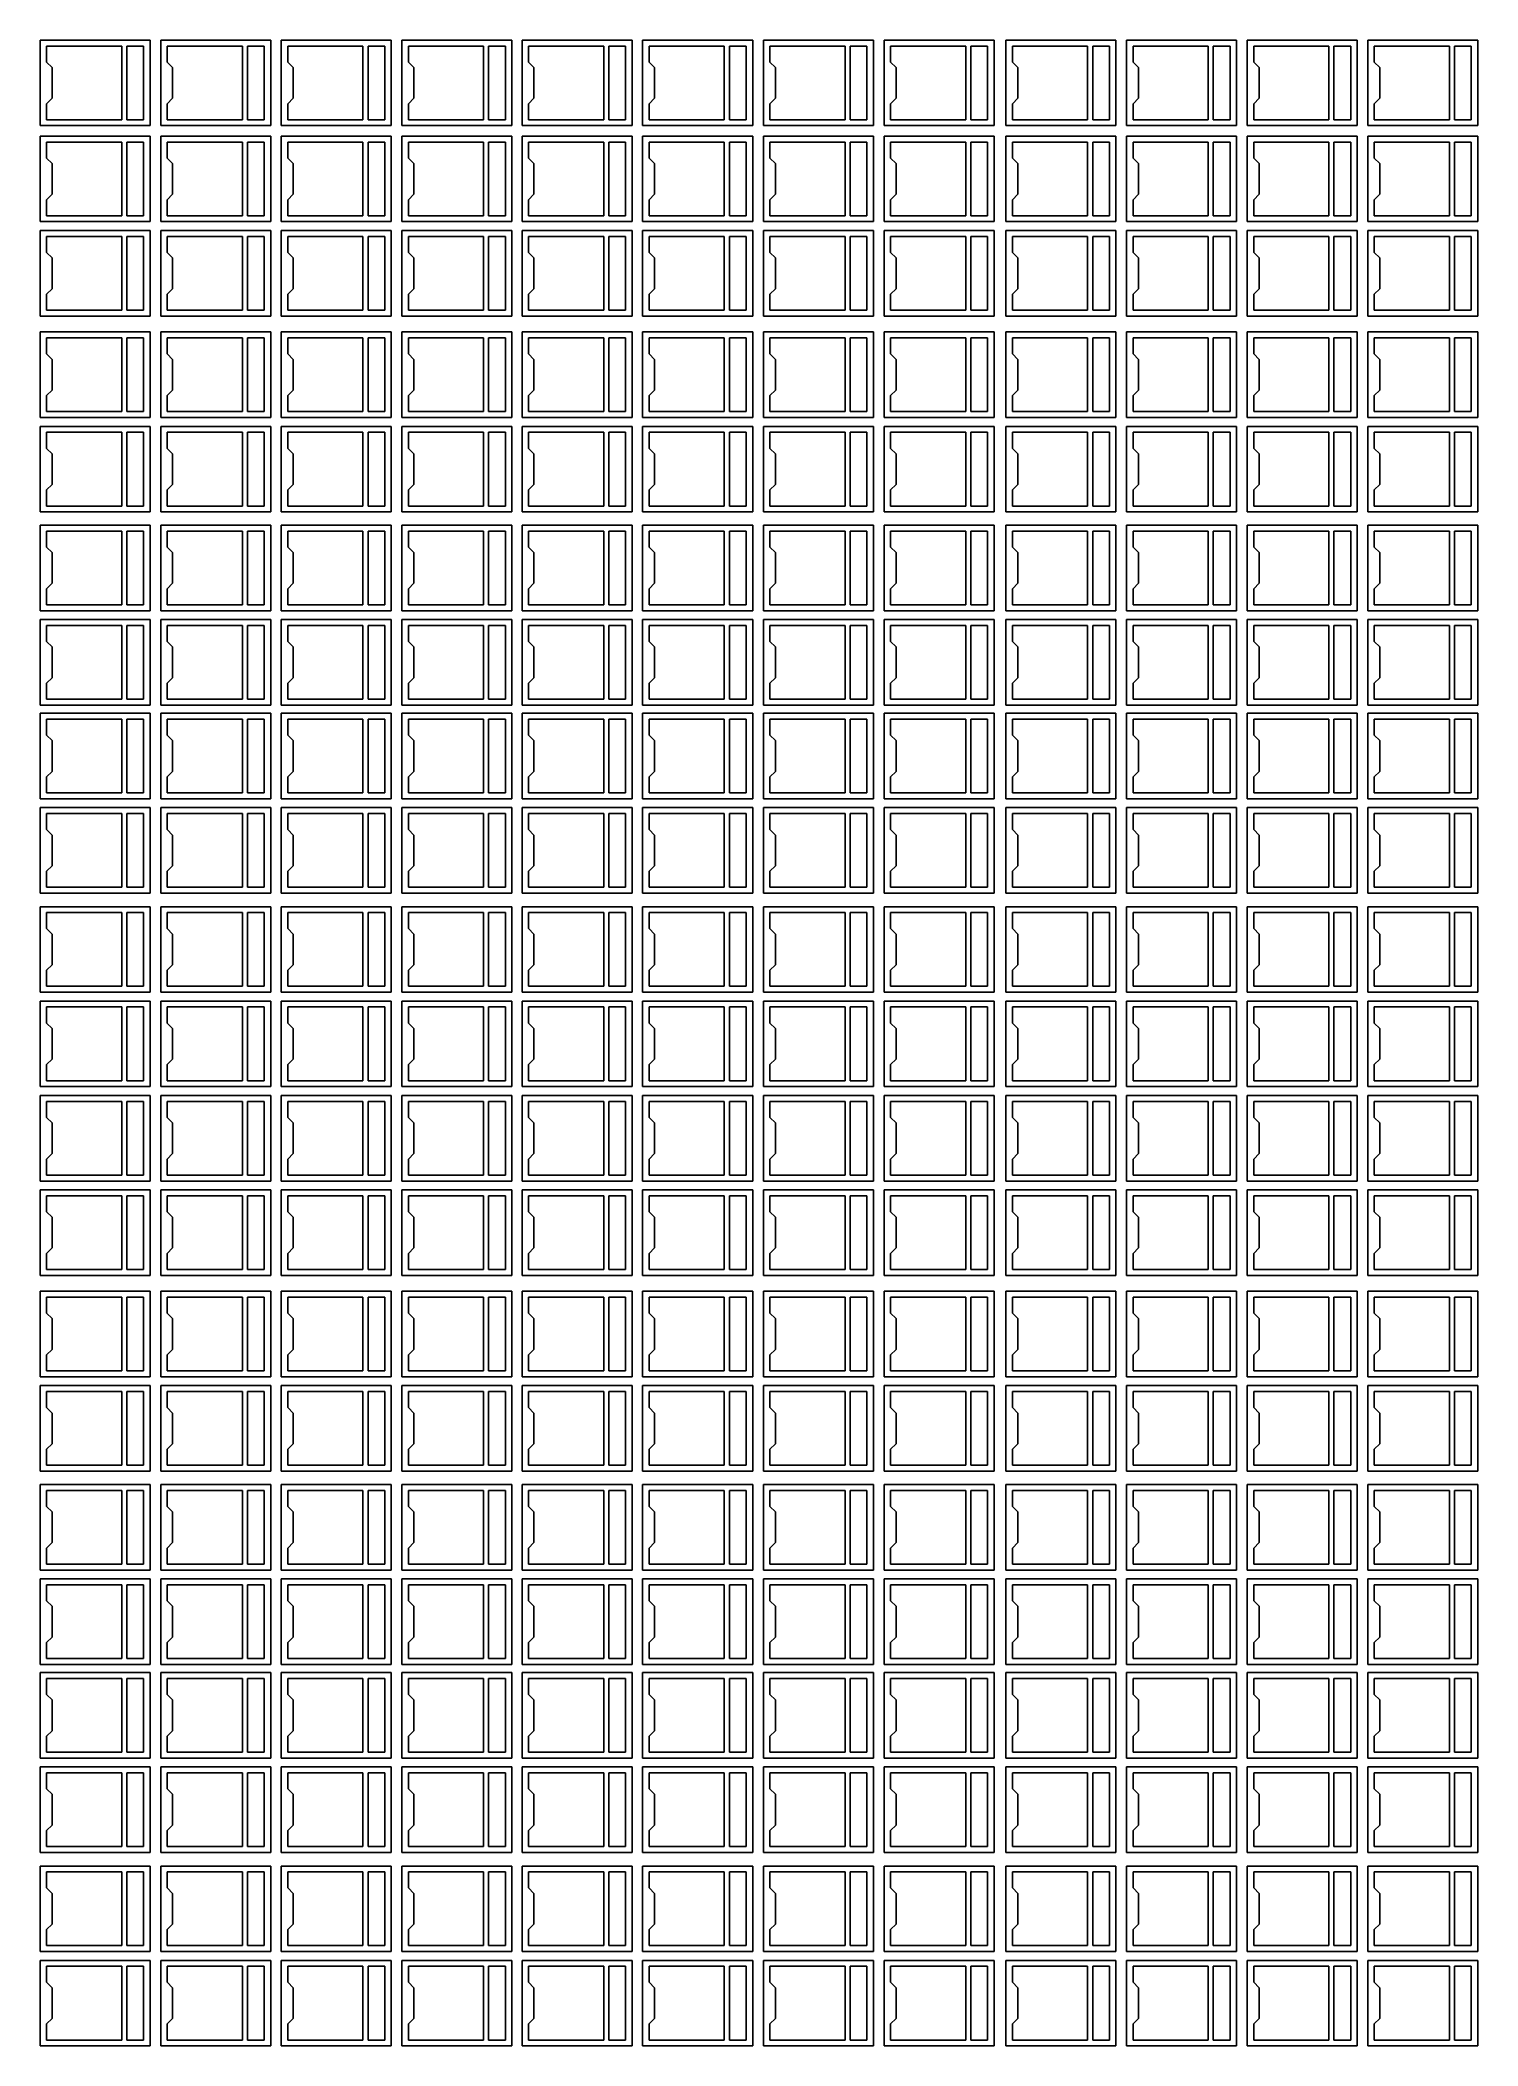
# Model space of a CAD drawing. Header units: millimetres. Extents: x -102 to 95, y -131 to 143.
import ezdxf

# ---------------------------------------------------------------- set-up
doc = ezdxf.new("R2010")
doc.units = ezdxf.units.MM
doc.layers.add('粗实线层', color=7, linetype='Continuous', lineweight=35)

msp = doc.modelspace()

# ---------------------------------------------------------------- linework, layer by layer
at = {"layer": '粗实线层', "lineweight": -2}
for p, q in [((-101.6, 142.97), (-86.57, 142.97)), ((-101.6, 142.97), (-101.6, 131.29)), ((-86.57, 142.97), (-86.57, 131.29)), ((-85.13, 142.97), (-70.1, 142.97)), ((-85.13, 142.97), (-85.13, 131.29)), ((-70.1, 142.97), (-70.1, 131.29)), ((-68.67, 142.97), (-53.64, 142.97)), ((-68.67, 142.97), (-68.67, 131.29)), ((-53.64, 142.97), (-53.64, 131.29)), ((-52.2, 142.97), (-37.17, 142.97)), ((-52.2, 142.97), (-52.2, 131.29)), ((-37.17, 142.97), (-37.17, 131.29)), ((-35.79, 142.97), (-20.76, 142.97)), ((-35.79, 142.97), (-35.79, 131.29)), ((-20.76, 142.97), (-20.76, 131.29)), ((-19.32, 142.97), (-4.29, 142.97)), ((-19.32, 142.97), (-19.32, 131.29)), ((-4.29, 142.97), (-4.29, 131.29)), ((-2.82, 142.97), (12.21, 142.97)), ((-2.82, 142.97), (-2.82, 131.29)), ((12.21, 142.97), (12.21, 131.29)), ((13.66, 142.97), (28.69, 142.97)), ((13.66, 142.97), (13.66, 131.29)), ((28.69, 142.97), (28.69, 131.29)), ((30.29, 142.97), (45.32, 142.97)), ((30.29, 142.97), (30.29, 131.29)), ((45.32, 142.97), (45.32, 131.29)), ((46.76, 142.97), (61.79, 142.97)), ((46.76, 142.97), (46.76, 131.29)), ((61.79, 142.97), (61.79, 131.29)), ((63.24, 142.97), (78.27, 142.97)), ((63.24, 142.97), (63.24, 131.29)), ((78.27, 142.97), (78.27, 131.29)), ((79.71, 142.97), (94.74, 142.97)), ((79.71, 142.97), (79.71, 131.29)), ((94.74, 142.97), (94.74, 131.29)), ((-100.71, 142.17), (-90.45, 142.17)), ((-100.71, 142.17), (-100.71, 139.97)), ((-99.97, 139.23), (-100.71, 139.97)), ((-90.45, 142.17), (-90.45, 132.09)), ((-89.75, 142.17), (-89.75, 132.09)), ((-89.75, 142.17), (-87.46, 142.17)), ((-87.46, 142.17), (-87.46, 132.09)), ((-84.24, 142.17), (-73.98, 142.17)), ((-84.24, 142.17), (-84.24, 139.97)), ((-83.5, 139.23), (-84.24, 139.97)), ((-73.98, 142.17), (-73.98, 132.09)), ((-73.28, 142.17), (-73.28, 132.09)), ((-73.28, 142.17), (-70.99, 142.17)), ((-70.99, 142.17), (-70.99, 132.09)), ((-67.78, 142.17), (-57.52, 142.17)), ((-67.78, 142.17), (-67.78, 139.97)), ((-67.04, 139.23), (-67.78, 139.97)), ((-57.52, 142.17), (-57.52, 132.09)), ((-56.82, 142.17), (-56.82, 132.09)), ((-56.82, 142.17), (-54.53, 142.17)), ((-54.53, 142.17), (-54.53, 132.09)), ((-51.31, 142.17), (-41.05, 142.17)), ((-51.31, 142.17), (-51.31, 139.97)), ((-50.57, 139.23), (-51.31, 139.97)), ((-41.05, 142.17), (-41.05, 132.09)), ((-40.35, 142.17), (-40.35, 132.09)), ((-40.35, 142.17), (-38.06, 142.17)), ((-38.06, 142.17), (-38.06, 132.09)), ((-34.9, 142.17), (-24.64, 142.17)), ((-34.9, 142.17), (-34.9, 139.97)), ((-34.16, 139.23), (-34.9, 139.97)), ((-24.64, 142.17), (-24.64, 132.09)), ((-23.94, 142.17), (-23.94, 132.09)), ((-23.94, 142.17), (-21.65, 142.17)), ((-21.65, 142.17), (-21.65, 132.09)), ((-18.43, 142.17), (-8.17, 142.17)), ((-18.43, 142.17), (-18.43, 139.97)), ((-17.69, 139.23), (-18.43, 139.97)), ((-8.17, 142.17), (-8.17, 132.09)), ((-7.47, 142.17), (-7.47, 132.09)), ((-7.47, 142.17), (-5.18, 142.17)), ((-5.18, 142.17), (-5.18, 132.09)), ((-1.93, 142.17), (8.33, 142.17)), ((-1.93, 142.17), (-1.93, 139.97)), ((-1.19, 139.23), (-1.93, 139.97)), ((8.33, 142.17), (8.33, 132.09)), ((9.03, 142.17), (9.03, 132.09)), ((9.03, 142.17), (11.32, 142.17)), ((11.32, 142.17), (11.32, 132.09)), ((14.55, 142.17), (24.81, 142.17)), ((14.55, 142.17), (14.55, 139.97)), ((15.29, 139.23), (14.55, 139.97)), ((24.81, 142.17), (24.81, 132.09)), ((25.51, 142.17), (25.51, 132.09)), ((25.51, 142.17), (27.8, 142.17)), ((27.8, 142.17), (27.8, 132.09)), ((31.18, 142.17), (41.44, 142.17)), ((31.18, 142.17), (31.18, 139.97)), ((31.92, 139.23), (31.18, 139.97)), ((41.44, 142.17), (41.44, 132.09)), ((42.14, 142.17), (42.14, 132.09)), ((42.14, 142.17), (44.43, 142.17)), ((44.43, 142.17), (44.43, 132.09)), ((47.65, 142.17), (57.91, 142.17)), ((47.65, 142.17), (47.65, 139.97)), ((48.39, 139.23), (47.65, 139.97)), ((57.91, 142.17), (57.91, 132.09)), ((58.61, 142.17), (58.61, 132.09)), ((58.61, 142.17), (60.9, 142.17)), ((60.9, 142.17), (60.9, 132.09)), ((64.13, 142.17), (74.39, 142.17)), ((64.13, 142.17), (64.13, 139.97)), ((64.87, 139.23), (64.13, 139.97)), ((74.39, 142.17), (74.39, 132.09)), ((75.09, 142.17), (75.09, 132.09)), ((75.09, 142.17), (77.38, 142.17)), ((77.38, 142.17), (77.38, 132.09)), ((80.6, 142.17), (90.86, 142.17)), ((80.6, 142.17), (80.6, 139.97)), ((81.34, 139.23), (80.6, 139.97)), ((90.86, 142.17), (90.86, 132.09)), ((91.56, 142.17), (91.56, 132.09)), ((91.56, 142.17), (93.85, 142.17)), ((93.85, 142.17), (93.85, 132.09)), ((-99.97, 139.23), (-99.97, 135.03)), ((-83.5, 139.23), (-83.5, 135.03)), ((-67.04, 139.23), (-67.04, 135.03)), ((-50.57, 139.23), (-50.57, 135.03)), ((-34.16, 139.23), (-34.16, 135.03)), ((-17.69, 139.23), (-17.69, 135.03)), ((-1.19, 139.23), (-1.19, 135.03)), ((15.29, 139.23), (15.29, 135.03)), ((31.92, 139.23), (31.92, 135.03)), ((48.39, 139.23), (48.39, 135.03)), ((64.87, 139.23), (64.87, 135.03)), ((81.34, 139.23), (81.34, 135.03)), ((-99.97, 135.03), (-100.71, 134.29)), ((-100.71, 134.29), (-100.71, 132.09)), ((-83.5, 135.03), (-84.24, 134.29)), ((-84.24, 134.29), (-84.24, 132.09)), ((-67.04, 135.03), (-67.78, 134.29)), ((-67.78, 134.29), (-67.78, 132.09)), ((-50.57, 135.03), (-51.31, 134.29)), ((-51.31, 134.29), (-51.31, 132.09)), ((-34.16, 135.03), (-34.9, 134.29)), ((-34.9, 134.29), (-34.9, 132.09)), ((-17.69, 135.03), (-18.43, 134.29)), ((-18.43, 134.29), (-18.43, 132.09)), ((-1.19, 135.03), (-1.93, 134.29)), ((-1.93, 134.29), (-1.93, 132.09)), ((15.29, 135.03), (14.55, 134.29)), ((14.55, 134.29), (14.55, 132.09)), ((31.92, 135.03), (31.18, 134.29)), ((31.18, 134.29), (31.18, 132.09)), ((48.39, 135.03), (47.65, 134.29)), ((47.65, 134.29), (47.65, 132.09)), ((64.87, 135.03), (64.13, 134.29)), ((64.13, 134.29), (64.13, 132.09)), ((81.34, 135.03), (80.6, 134.29)), ((80.6, 134.29), (80.6, 132.09)), ((-100.71, 132.09), (-90.45, 132.09)), ((-89.75, 132.09), (-87.46, 132.09)), ((-84.24, 132.09), (-73.98, 132.09)), ((-73.28, 132.09), (-70.99, 132.09)), ((-67.78, 132.09), (-57.52, 132.09)), ((-56.82, 132.09), (-54.53, 132.09)), ((-51.31, 132.09), (-41.05, 132.09)), ((-40.35, 132.09), (-38.06, 132.09)), ((-34.9, 132.09), (-24.64, 132.09)), ((-23.94, 132.09), (-21.65, 132.09)), ((-18.43, 132.09), (-8.17, 132.09)), ((-7.47, 132.09), (-5.18, 132.09)), ((-1.93, 132.09), (8.33, 132.09)), ((9.03, 132.09), (11.32, 132.09)), ((14.55, 132.09), (24.81, 132.09)), ((25.51, 132.09), (27.8, 132.09)), ((31.18, 132.09), (41.44, 132.09)), ((42.14, 132.09), (44.43, 132.09)), ((47.65, 132.09), (57.91, 132.09)), ((58.61, 132.09), (60.9, 132.09)), ((64.13, 132.09), (74.39, 132.09)), ((75.09, 132.09), (77.38, 132.09)), ((80.6, 132.09), (90.86, 132.09)), ((91.56, 132.09), (93.85, 132.09)), ((-101.6, 131.29), (-86.57, 131.29)), ((-101.6, 129.85), (-86.57, 129.85)), ((-101.6, 129.85), (-101.6, 118.17)), ((-100.71, 129.05), (-90.45, 129.05)), ((-100.71, 129.05), (-100.71, 126.85)), ((-90.45, 129.05), (-90.45, 118.97)), ((-89.75, 129.05), (-89.75, 118.97)), ((-89.75, 129.05), (-87.46, 129.05)), ((-87.46, 129.05), (-87.46, 118.97)), ((-86.57, 129.85), (-86.57, 118.17)), ((-85.13, 131.29), (-70.1, 131.29)), ((-85.13, 129.85), (-70.1, 129.85)), ((-85.13, 129.85), (-85.13, 118.17)), ((-84.24, 129.05), (-73.98, 129.05)), ((-84.24, 129.05), (-84.24, 126.85)), ((-73.98, 129.05), (-73.98, 118.97)), ((-73.28, 129.05), (-73.28, 118.97)), ((-73.28, 129.05), (-70.99, 129.05)), ((-70.99, 129.05), (-70.99, 118.97)), ((-70.1, 129.85), (-70.1, 118.17)), ((-68.67, 131.29), (-53.64, 131.29)), ((-68.67, 129.85), (-53.64, 129.85)), ((-68.67, 129.85), (-68.67, 118.17)), ((-67.78, 129.05), (-57.52, 129.05)), ((-67.78, 129.05), (-67.78, 126.85)), ((-57.52, 129.05), (-57.52, 118.97)), ((-56.82, 129.05), (-56.82, 118.97)), ((-56.82, 129.05), (-54.53, 129.05)), ((-54.53, 129.05), (-54.53, 118.97)), ((-53.64, 129.85), (-53.64, 118.17)), ((-52.2, 131.29), (-37.17, 131.29)), ((-52.2, 129.85), (-37.17, 129.85)), ((-52.2, 129.85), (-52.2, 118.17)), ((-51.31, 129.05), (-41.05, 129.05)), ((-51.31, 129.05), (-51.31, 126.85)), ((-41.05, 129.05), (-41.05, 118.97)), ((-40.35, 129.05), (-40.35, 118.97)), ((-40.35, 129.05), (-38.06, 129.05)), ((-38.06, 129.05), (-38.06, 118.97)), ((-37.17, 129.85), (-37.17, 118.17)), ((-35.79, 131.29), (-20.76, 131.29)), ((-35.79, 129.85), (-20.76, 129.85)), ((-35.79, 129.85), (-35.79, 118.17)), ((-34.9, 129.05), (-24.64, 129.05)), ((-34.9, 129.05), (-34.9, 126.85)), ((-24.64, 129.05), (-24.64, 118.97)), ((-23.94, 129.05), (-23.94, 118.97)), ((-23.94, 129.05), (-21.65, 129.05)), ((-21.65, 129.05), (-21.65, 118.97)), ((-20.76, 129.85), (-20.76, 118.17)), ((-19.32, 131.29), (-4.29, 131.29)), ((-19.32, 129.85), (-4.29, 129.85)), ((-19.32, 129.85), (-19.32, 118.17)), ((-18.43, 129.05), (-8.17, 129.05)), ((-18.43, 129.05), (-18.43, 126.85)), ((-8.17, 129.05), (-8.17, 118.97)), ((-7.47, 129.05), (-7.47, 118.97)), ((-7.47, 129.05), (-5.18, 129.05)), ((-5.18, 129.05), (-5.18, 118.97)), ((-4.29, 129.85), (-4.29, 118.17)), ((-2.82, 131.29), (12.21, 131.29)), ((-2.82, 129.85), (12.21, 129.85)), ((-2.82, 129.85), (-2.82, 118.17)), ((-1.93, 129.05), (8.33, 129.05)), ((-1.93, 129.05), (-1.93, 126.85)), ((8.33, 129.05), (8.33, 118.97)), ((9.03, 129.05), (9.03, 118.97)), ((9.03, 129.05), (11.32, 129.05)), ((11.32, 129.05), (11.32, 118.97)), ((12.21, 129.85), (12.21, 118.17)), ((13.66, 131.29), (28.69, 131.29)), ((13.66, 129.85), (28.69, 129.85)), ((13.66, 129.85), (13.66, 118.17)), ((14.55, 129.05), (24.81, 129.05)), ((14.55, 129.05), (14.55, 126.85)), ((24.81, 129.05), (24.81, 118.97)), ((25.51, 129.05), (25.51, 118.97)), ((25.51, 129.05), (27.8, 129.05)), ((27.8, 129.05), (27.8, 118.97)), ((28.69, 129.85), (28.69, 118.17)), ((30.29, 131.29), (45.32, 131.29)), ((30.29, 129.85), (45.32, 129.85)), ((30.29, 129.85), (30.29, 118.17)), ((31.18, 129.05), (41.44, 129.05)), ((31.18, 129.05), (31.18, 126.85)), ((41.44, 129.05), (41.44, 118.97)), ((42.14, 129.05), (42.14, 118.97)), ((42.14, 129.05), (44.43, 129.05)), ((44.43, 129.05), (44.43, 118.97)), ((45.32, 129.85), (45.32, 118.17)), ((46.76, 131.29), (61.79, 131.29)), ((46.76, 129.85), (61.79, 129.85)), ((46.76, 129.85), (46.76, 118.17)), ((47.65, 129.05), (57.91, 129.05)), ((47.65, 129.05), (47.65, 126.85)), ((57.91, 129.05), (57.91, 118.97)), ((58.61, 129.05), (58.61, 118.97)), ((58.61, 129.05), (60.9, 129.05)), ((60.9, 129.05), (60.9, 118.97)), ((61.79, 129.85), (61.79, 118.17)), ((63.24, 131.29), (78.27, 131.29)), ((63.24, 129.85), (78.27, 129.85)), ((63.24, 129.85), (63.24, 118.17)), ((64.13, 129.05), (74.39, 129.05)), ((64.13, 129.05), (64.13, 126.85)), ((74.39, 129.05), (74.39, 118.97)), ((75.09, 129.05), (75.09, 118.97)), ((75.09, 129.05), (77.38, 129.05)), ((77.38, 129.05), (77.38, 118.97)), ((78.27, 129.85), (78.27, 118.17)), ((79.71, 131.29), (94.74, 131.29)), ((79.71, 129.85), (94.74, 129.85)), ((79.71, 129.85), (79.71, 118.17)), ((80.6, 129.05), (90.86, 129.05)), ((80.6, 129.05), (80.6, 126.85)), ((90.86, 129.05), (90.86, 118.97)), ((91.56, 129.05), (91.56, 118.97)), ((91.56, 129.05), (93.85, 129.05)), ((93.85, 129.05), (93.85, 118.97)), ((94.74, 129.85), (94.74, 118.17)), ((-99.97, 126.11), (-100.71, 126.85)), ((-99.97, 126.11), (-99.97, 121.91)), ((-83.5, 126.11), (-84.24, 126.85)), ((-83.5, 126.11), (-83.5, 121.91)), ((-67.04, 126.11), (-67.78, 126.85)), ((-67.04, 126.11), (-67.04, 121.91)), ((-50.57, 126.11), (-51.31, 126.85)), ((-50.57, 126.11), (-50.57, 121.91)), ((-34.16, 126.11), (-34.9, 126.85)), ((-34.16, 126.11), (-34.16, 121.91)), ((-17.69, 126.11), (-18.43, 126.85)), ((-17.69, 126.11), (-17.69, 121.91)), ((-1.19, 126.11), (-1.93, 126.85)), ((-1.19, 126.11), (-1.19, 121.91)), ((15.29, 126.11), (14.55, 126.85)), ((15.29, 126.11), (15.29, 121.91)), ((31.92, 126.11), (31.18, 126.85)), ((31.92, 126.11), (31.92, 121.91)), ((48.39, 126.11), (47.65, 126.85)), ((48.39, 126.11), (48.39, 121.91)), ((64.87, 126.11), (64.13, 126.85)), ((64.87, 126.11), (64.87, 121.91)), ((81.34, 126.11), (80.6, 126.85)), ((81.34, 126.11), (81.34, 121.91)), ((-99.97, 121.91), (-100.71, 121.17)), ((-100.71, 121.17), (-100.71, 118.97)), ((-83.5, 121.91), (-84.24, 121.17)), ((-84.24, 121.17), (-84.24, 118.97)), ((-67.04, 121.91), (-67.78, 121.17)), ((-67.78, 121.17), (-67.78, 118.97)), ((-50.57, 121.91), (-51.31, 121.17)), ((-51.31, 121.17), (-51.31, 118.97)), ((-34.16, 121.91), (-34.9, 121.17)), ((-34.9, 121.17), (-34.9, 118.97)), ((-17.69, 121.91), (-18.43, 121.17)), ((-18.43, 121.17), (-18.43, 118.97)), ((-1.19, 121.91), (-1.93, 121.17)), ((-1.93, 121.17), (-1.93, 118.97)), ((15.29, 121.91), (14.55, 121.17)), ((14.55, 121.17), (14.55, 118.97)), ((31.92, 121.91), (31.18, 121.17)), ((31.18, 121.17), (31.18, 118.97)), ((48.39, 121.91), (47.65, 121.17)), ((47.65, 121.17), (47.65, 118.97)), ((64.87, 121.91), (64.13, 121.17)), ((64.13, 121.17), (64.13, 118.97)), ((81.34, 121.91), (80.6, 121.17)), ((80.6, 121.17), (80.6, 118.97)), ((-101.6, 118.17), (-86.57, 118.17)), ((-100.71, 118.97), (-90.45, 118.97)), ((-89.75, 118.97), (-87.46, 118.97)), ((-85.13, 118.17), (-70.1, 118.17)), ((-84.24, 118.97), (-73.98, 118.97)), ((-73.28, 118.97), (-70.99, 118.97)), ((-68.67, 118.17), (-53.64, 118.17)), ((-67.78, 118.97), (-57.52, 118.97)), ((-56.82, 118.97), (-54.53, 118.97)), ((-52.2, 118.17), (-37.17, 118.17)), ((-51.31, 118.97), (-41.05, 118.97)), ((-40.35, 118.97), (-38.06, 118.97)), ((-35.79, 118.17), (-20.76, 118.17)), ((-34.9, 118.97), (-24.64, 118.97)), ((-23.94, 118.97), (-21.65, 118.97)), ((-19.32, 118.17), (-4.29, 118.17)), ((-18.43, 118.97), (-8.17, 118.97)), ((-7.47, 118.97), (-5.18, 118.97)), ((-2.82, 118.17), (12.21, 118.17)), ((-1.93, 118.97), (8.33, 118.97)), ((9.03, 118.97), (11.32, 118.97)), ((13.66, 118.17), (28.69, 118.17)), ((14.55, 118.97), (24.81, 118.97)), ((25.51, 118.97), (27.8, 118.97)), ((30.29, 118.17), (45.32, 118.17)), ((31.18, 118.97), (41.44, 118.97)), ((42.14, 118.97), (44.43, 118.97)), ((46.76, 118.17), (61.79, 118.17)), ((47.65, 118.97), (57.91, 118.97)), ((58.61, 118.97), (60.9, 118.97)), ((63.24, 118.17), (78.27, 118.17)), ((64.13, 118.97), (74.39, 118.97)), ((75.09, 118.97), (77.38, 118.97)), ((79.71, 118.17), (94.74, 118.17)), ((80.6, 118.97), (90.86, 118.97)), ((91.56, 118.97), (93.85, 118.97)), ((-101.6, 116.95), (-86.57, 116.95)), ((-101.6, 116.95), (-101.6, 105.27)), ((-100.71, 116.15), (-90.45, 116.15)), ((-100.71, 116.15), (-100.71, 113.95)), ((-90.45, 116.15), (-90.45, 106.07)), ((-89.75, 116.15), (-89.75, 106.07)), ((-89.75, 116.15), (-87.46, 116.15)), ((-87.46, 116.15), (-87.46, 106.07)), ((-86.57, 116.95), (-86.57, 105.27)), ((-85.13, 116.95), (-70.1, 116.95)), ((-85.13, 116.95), (-85.13, 105.27)), ((-84.24, 116.15), (-73.98, 116.15)), ((-84.24, 116.15), (-84.24, 113.95)), ((-73.98, 116.15), (-73.98, 106.07)), ((-73.28, 116.15), (-73.28, 106.07)), ((-73.28, 116.15), (-70.99, 116.15)), ((-70.99, 116.15), (-70.99, 106.07)), ((-70.1, 116.95), (-70.1, 105.27)), ((-68.67, 116.95), (-53.64, 116.95)), ((-68.67, 116.95), (-68.67, 105.27)), ((-67.78, 116.15), (-57.52, 116.15)), ((-67.78, 116.15), (-67.78, 113.95)), ((-57.52, 116.15), (-57.52, 106.07)), ((-56.82, 116.15), (-56.82, 106.07)), ((-56.82, 116.15), (-54.53, 116.15)), ((-54.53, 116.15), (-54.53, 106.07)), ((-53.64, 116.95), (-53.64, 105.27)), ((-52.2, 116.95), (-37.17, 116.95)), ((-52.2, 116.95), (-52.2, 105.27)), ((-51.31, 116.15), (-41.05, 116.15)), ((-51.31, 116.15), (-51.31, 113.95)), ((-41.05, 116.15), (-41.05, 106.07)), ((-40.35, 116.15), (-40.35, 106.07)), ((-40.35, 116.15), (-38.06, 116.15)), ((-38.06, 116.15), (-38.06, 106.07)), ((-37.17, 116.95), (-37.17, 105.27)), ((-35.79, 116.95), (-20.76, 116.95)), ((-35.79, 116.95), (-35.79, 105.27)), ((-34.9, 116.15), (-24.64, 116.15)), ((-34.9, 116.15), (-34.9, 113.95)), ((-24.64, 116.15), (-24.64, 106.07)), ((-23.94, 116.15), (-23.94, 106.07)), ((-23.94, 116.15), (-21.65, 116.15)), ((-21.65, 116.15), (-21.65, 106.07)), ((-20.76, 116.95), (-20.76, 105.27)), ((-19.32, 116.95), (-4.29, 116.95)), ((-19.32, 116.95), (-19.32, 105.27)), ((-18.43, 116.15), (-8.17, 116.15)), ((-18.43, 116.15), (-18.43, 113.95)), ((-8.17, 116.15), (-8.17, 106.07)), ((-7.47, 116.15), (-7.47, 106.07)), ((-7.47, 116.15), (-5.18, 116.15)), ((-5.18, 116.15), (-5.18, 106.07)), ((-4.29, 116.95), (-4.29, 105.27)), ((-2.82, 116.95), (12.21, 116.95)), ((-2.82, 116.95), (-2.82, 105.27)), ((-1.93, 116.15), (8.33, 116.15)), ((-1.93, 116.15), (-1.93, 113.95)), ((8.33, 116.15), (8.33, 106.07)), ((9.03, 116.15), (9.03, 106.07)), ((9.03, 116.15), (11.32, 116.15)), ((11.32, 116.15), (11.32, 106.07)), ((12.21, 116.95), (12.21, 105.27)), ((13.66, 116.95), (28.69, 116.95)), ((13.66, 116.95), (13.66, 105.27)), ((14.55, 116.15), (24.81, 116.15)), ((14.55, 116.15), (14.55, 113.95)), ((24.81, 116.15), (24.81, 106.07)), ((25.51, 116.15), (25.51, 106.07)), ((25.51, 116.15), (27.8, 116.15)), ((27.8, 116.15), (27.8, 106.07)), ((28.69, 116.95), (28.69, 105.27)), ((30.29, 116.95), (45.32, 116.95)), ((30.29, 116.95), (30.29, 105.27)), ((31.18, 116.15), (41.44, 116.15)), ((31.18, 116.15), (31.18, 113.95)), ((41.44, 116.15), (41.44, 106.07)), ((42.14, 116.15), (42.14, 106.07)), ((42.14, 116.15), (44.43, 116.15)), ((44.43, 116.15), (44.43, 106.07)), ((45.32, 116.95), (45.32, 105.27)), ((46.76, 116.95), (61.79, 116.95)), ((46.76, 116.95), (46.76, 105.27)), ((47.65, 116.15), (57.91, 116.15)), ((47.65, 116.15), (47.65, 113.95)), ((57.91, 116.15), (57.91, 106.07)), ((58.61, 116.15), (58.61, 106.07)), ((58.61, 116.15), (60.9, 116.15)), ((60.9, 116.15), (60.9, 106.07)), ((61.79, 116.95), (61.79, 105.27)), ((63.24, 116.95), (78.27, 116.95)), ((63.24, 116.95), (63.24, 105.27)), ((64.13, 116.15), (74.39, 116.15)), ((64.13, 116.15), (64.13, 113.95)), ((74.39, 116.15), (74.39, 106.07)), ((75.09, 116.15), (75.09, 106.07)), ((75.09, 116.15), (77.38, 116.15)), ((77.38, 116.15), (77.38, 106.07)), ((78.27, 116.95), (78.27, 105.27)), ((79.71, 116.95), (94.74, 116.95)), ((79.71, 116.95), (79.71, 105.27)), ((80.6, 116.15), (90.86, 116.15)), ((80.6, 116.15), (80.6, 113.95)), ((90.86, 116.15), (90.86, 106.07)), ((91.56, 116.15), (91.56, 106.07)), ((91.56, 116.15), (93.85, 116.15)), ((93.85, 116.15), (93.85, 106.07)), ((94.74, 116.95), (94.74, 105.27)), ((-99.97, 113.21), (-100.71, 113.95)), ((-99.97, 113.21), (-99.97, 109.01)), ((-83.5, 113.21), (-84.24, 113.95)), ((-83.5, 113.21), (-83.5, 109.01)), ((-67.04, 113.21), (-67.78, 113.95)), ((-67.04, 113.21), (-67.04, 109.01)), ((-50.57, 113.21), (-51.31, 113.95)), ((-50.57, 113.21), (-50.57, 109.01)), ((-34.16, 113.21), (-34.9, 113.95)), ((-34.16, 113.21), (-34.16, 109.01)), ((-17.69, 113.21), (-18.43, 113.95)), ((-17.69, 113.21), (-17.69, 109.01)), ((-1.19, 113.21), (-1.93, 113.95)), ((-1.19, 113.21), (-1.19, 109.01)), ((15.29, 113.21), (14.55, 113.95)), ((15.29, 113.21), (15.29, 109.01)), ((31.92, 113.21), (31.18, 113.95)), ((31.92, 113.21), (31.92, 109.01)), ((48.39, 113.21), (47.65, 113.95)), ((48.39, 113.21), (48.39, 109.01)), ((64.87, 113.21), (64.13, 113.95)), ((64.87, 113.21), (64.87, 109.01)), ((81.34, 113.21), (80.6, 113.95)), ((81.34, 113.21), (81.34, 109.01)), ((-99.97, 109.01), (-100.71, 108.27)), ((-100.71, 108.27), (-100.71, 106.07)), ((-83.5, 109.01), (-84.24, 108.27)), ((-84.24, 108.27), (-84.24, 106.07)), ((-67.04, 109.01), (-67.78, 108.27)), ((-67.78, 108.27), (-67.78, 106.07)), ((-50.57, 109.01), (-51.31, 108.27)), ((-51.31, 108.27), (-51.31, 106.07)), ((-34.16, 109.01), (-34.9, 108.27)), ((-34.9, 108.27), (-34.9, 106.07)), ((-17.69, 109.01), (-18.43, 108.27)), ((-18.43, 108.27), (-18.43, 106.07)), ((-1.19, 109.01), (-1.93, 108.27)), ((-1.93, 108.27), (-1.93, 106.07)), ((15.29, 109.01), (14.55, 108.27)), ((14.55, 108.27), (14.55, 106.07)), ((31.92, 109.01), (31.18, 108.27)), ((31.18, 108.27), (31.18, 106.07)), ((48.39, 109.01), (47.65, 108.27)), ((47.65, 108.27), (47.65, 106.07)), ((64.87, 109.01), (64.13, 108.27)), ((64.13, 108.27), (64.13, 106.07)), ((81.34, 109.01), (80.6, 108.27)), ((80.6, 108.27), (80.6, 106.07)), ((-101.6, 105.27), (-86.57, 105.27)), ((-100.71, 106.07), (-90.45, 106.07)), ((-89.75, 106.07), (-87.46, 106.07)), ((-85.13, 105.27), (-70.1, 105.27)), ((-84.24, 106.07), (-73.98, 106.07)), ((-73.28, 106.07), (-70.99, 106.07)), ((-68.67, 105.27), (-53.64, 105.27)), ((-67.78, 106.07), (-57.52, 106.07)), ((-56.82, 106.07), (-54.53, 106.07)), ((-52.2, 105.27), (-37.17, 105.27)), ((-51.31, 106.07), (-41.05, 106.07)), ((-40.35, 106.07), (-38.06, 106.07)), ((-35.79, 105.27), (-20.76, 105.27)), ((-34.9, 106.07), (-24.64, 106.07)), ((-23.94, 106.07), (-21.65, 106.07)), ((-19.32, 105.27), (-4.29, 105.27)), ((-18.43, 106.07), (-8.17, 106.07)), ((-7.47, 106.07), (-5.18, 106.07)), ((-2.82, 105.27), (12.21, 105.27)), ((-1.93, 106.07), (8.33, 106.07)), ((9.03, 106.07), (11.32, 106.07)), ((13.66, 105.27), (28.69, 105.27)), ((14.55, 106.07), (24.81, 106.07)), ((25.51, 106.07), (27.8, 106.07)), ((30.29, 105.27), (45.32, 105.27)), ((31.18, 106.07), (41.44, 106.07)), ((42.14, 106.07), (44.43, 106.07)), ((46.76, 105.27), (61.79, 105.27)), ((47.65, 106.07), (57.91, 106.07)), ((58.61, 106.07), (60.9, 106.07)), ((63.24, 105.27), (78.27, 105.27)), ((64.13, 106.07), (74.39, 106.07)), ((75.09, 106.07), (77.38, 106.07)), ((79.71, 105.27), (94.74, 105.27)), ((80.6, 106.07), (90.86, 106.07)), ((91.56, 106.07), (93.85, 106.07)), ((-101.6, 103.1), (-86.57, 103.1)), ((-101.6, 103.1), (-101.6, 91.42)), ((-100.71, 102.3), (-90.45, 102.3)), ((-100.71, 102.3), (-100.71, 100.1)), ((-90.45, 102.3), (-90.45, 92.22)), ((-89.75, 102.3), (-89.75, 92.22)), ((-89.75, 102.3), (-87.46, 102.3)), ((-87.46, 102.3), (-87.46, 92.22)), ((-86.57, 103.1), (-86.57, 91.42)), ((-85.13, 103.1), (-70.1, 103.1)), ((-85.13, 103.1), (-85.13, 91.42)), ((-84.24, 102.3), (-73.98, 102.3)), ((-84.24, 102.3), (-84.24, 100.1)), ((-73.98, 102.3), (-73.98, 92.22)), ((-73.28, 102.3), (-73.28, 92.22)), ((-73.28, 102.3), (-70.99, 102.3)), ((-70.99, 102.3), (-70.99, 92.22)), ((-70.1, 103.1), (-70.1, 91.42)), ((-68.67, 103.1), (-53.64, 103.1)), ((-68.67, 103.1), (-68.67, 91.42)), ((-67.78, 102.3), (-57.52, 102.3)), ((-67.78, 102.3), (-67.78, 100.1)), ((-57.52, 102.3), (-57.52, 92.22)), ((-56.82, 102.3), (-56.82, 92.22)), ((-56.82, 102.3), (-54.53, 102.3)), ((-54.53, 102.3), (-54.53, 92.22)), ((-53.64, 103.1), (-53.64, 91.42)), ((-52.2, 103.1), (-37.17, 103.1)), ((-52.2, 103.1), (-52.2, 91.42)), ((-51.31, 102.3), (-41.05, 102.3)), ((-51.31, 102.3), (-51.31, 100.1)), ((-41.05, 102.3), (-41.05, 92.22)), ((-40.35, 102.3), (-40.35, 92.22)), ((-40.35, 102.3), (-38.06, 102.3)), ((-38.06, 102.3), (-38.06, 92.22)), ((-37.17, 103.1), (-37.17, 91.42)), ((-35.79, 103.1), (-20.76, 103.1)), ((-35.79, 103.1), (-35.79, 91.42)), ((-34.9, 102.3), (-24.64, 102.3)), ((-34.9, 102.3), (-34.9, 100.1)), ((-24.64, 102.3), (-24.64, 92.22)), ((-23.94, 102.3), (-23.94, 92.22)), ((-23.94, 102.3), (-21.65, 102.3)), ((-21.65, 102.3), (-21.65, 92.22)), ((-20.76, 103.1), (-20.76, 91.42)), ((-19.32, 103.1), (-4.29, 103.1)), ((-19.32, 103.1), (-19.32, 91.42)), ((-18.43, 102.3), (-8.17, 102.3)), ((-18.43, 102.3), (-18.43, 100.1)), ((-8.17, 102.3), (-8.17, 92.22)), ((-7.47, 102.3), (-7.47, 92.22)), ((-7.47, 102.3), (-5.18, 102.3)), ((-5.18, 102.3), (-5.18, 92.22)), ((-4.29, 103.1), (-4.29, 91.42)), ((-2.82, 103.1), (12.21, 103.1)), ((-2.82, 103.1), (-2.82, 91.42)), ((-1.93, 102.3), (8.33, 102.3)), ((-1.93, 102.3), (-1.93, 100.1)), ((8.33, 102.3), (8.33, 92.22)), ((9.03, 102.3), (9.03, 92.22)), ((9.03, 102.3), (11.32, 102.3)), ((11.32, 102.3), (11.32, 92.22)), ((12.21, 103.1), (12.21, 91.42)), ((13.66, 103.1), (28.69, 103.1)), ((13.66, 103.1), (13.66, 91.42)), ((14.55, 102.3), (24.81, 102.3)), ((14.55, 102.3), (14.55, 100.1)), ((24.81, 102.3), (24.81, 92.22)), ((25.51, 102.3), (25.51, 92.22)), ((25.51, 102.3), (27.8, 102.3)), ((27.8, 102.3), (27.8, 92.22)), ((28.69, 103.1), (28.69, 91.42)), ((30.29, 103.1), (45.32, 103.1)), ((30.29, 103.1), (30.29, 91.42)), ((31.18, 102.3), (41.44, 102.3)), ((31.18, 102.3), (31.18, 100.1)), ((41.44, 102.3), (41.44, 92.22)), ((42.14, 102.3), (42.14, 92.22)), ((42.14, 102.3), (44.43, 102.3)), ((44.43, 102.3), (44.43, 92.22)), ((45.32, 103.1), (45.32, 91.42)), ((46.76, 103.1), (61.79, 103.1)), ((46.76, 103.1), (46.76, 91.42)), ((47.65, 102.3), (57.91, 102.3)), ((47.65, 102.3), (47.65, 100.1)), ((57.91, 102.3), (57.91, 92.22)), ((58.61, 102.3), (58.61, 92.22)), ((58.61, 102.3), (60.9, 102.3)), ((60.9, 102.3), (60.9, 92.22)), ((61.79, 103.1), (61.79, 91.42)), ((63.24, 103.1), (78.27, 103.1)), ((63.24, 103.1), (63.24, 91.42)), ((64.13, 102.3), (74.39, 102.3)), ((64.13, 102.3), (64.13, 100.1)), ((74.39, 102.3), (74.39, 92.22)), ((75.09, 102.3), (75.09, 92.22)), ((75.09, 102.3), (77.38, 102.3)), ((77.38, 102.3), (77.38, 92.22)), ((78.27, 103.1), (78.27, 91.42)), ((79.71, 103.1), (94.74, 103.1)), ((79.71, 103.1), (79.71, 91.42)), ((80.6, 102.3), (90.86, 102.3)), ((80.6, 102.3), (80.6, 100.1)), ((90.86, 102.3), (90.86, 92.22)), ((91.56, 102.3), (91.56, 92.22)), ((91.56, 102.3), (93.85, 102.3)), ((93.85, 102.3), (93.85, 92.22)), ((94.74, 103.1), (94.74, 91.42)), ((-99.97, 99.36), (-100.71, 100.1)), ((-99.97, 99.36), (-99.97, 95.16)), ((-83.5, 99.36), (-84.24, 100.1)), ((-83.5, 99.36), (-83.5, 95.16)), ((-67.04, 99.36), (-67.78, 100.1)), ((-67.04, 99.36), (-67.04, 95.16)), ((-50.57, 99.36), (-51.31, 100.1)), ((-50.57, 99.36), (-50.57, 95.16)), ((-34.16, 99.36), (-34.9, 100.1)), ((-34.16, 99.36), (-34.16, 95.16)), ((-17.69, 99.36), (-18.43, 100.1)), ((-17.69, 99.36), (-17.69, 95.16)), ((-1.19, 99.36), (-1.93, 100.1)), ((-1.19, 99.36), (-1.19, 95.16)), ((15.29, 99.36), (14.55, 100.1)), ((15.29, 99.36), (15.29, 95.16)), ((31.92, 99.36), (31.18, 100.1)), ((31.92, 99.36), (31.92, 95.16)), ((48.39, 99.36), (47.65, 100.1)), ((48.39, 99.36), (48.39, 95.16)), ((64.87, 99.36), (64.13, 100.1)), ((64.87, 99.36), (64.87, 95.16)), ((81.34, 99.36), (80.6, 100.1)), ((81.34, 99.36), (81.34, 95.16)), ((-99.97, 95.16), (-100.71, 94.42)), ((-100.71, 94.42), (-100.71, 92.22)), ((-83.5, 95.16), (-84.24, 94.42)), ((-84.24, 94.42), (-84.24, 92.22)), ((-67.04, 95.16), (-67.78, 94.42)), ((-67.78, 94.42), (-67.78, 92.22)), ((-50.57, 95.16), (-51.31, 94.42)), ((-51.31, 94.42), (-51.31, 92.22)), ((-34.16, 95.16), (-34.9, 94.42)), ((-34.9, 94.42), (-34.9, 92.22)), ((-17.69, 95.16), (-18.43, 94.42)), ((-18.43, 94.42), (-18.43, 92.22)), ((-1.19, 95.16), (-1.93, 94.42)), ((-1.93, 94.42), (-1.93, 92.22)), ((15.29, 95.16), (14.55, 94.42)), ((14.55, 94.42), (14.55, 92.22)), ((31.92, 95.16), (31.18, 94.42)), ((31.18, 94.42), (31.18, 92.22)), ((48.39, 95.16), (47.65, 94.42)), ((47.65, 94.42), (47.65, 92.22)), ((64.87, 95.16), (64.13, 94.42)), ((64.13, 94.42), (64.13, 92.22)), ((81.34, 95.16), (80.6, 94.42)), ((80.6, 94.42), (80.6, 92.22)), ((-101.6, 91.42), (-86.57, 91.42)), ((-100.71, 92.22), (-90.45, 92.22)), ((-89.75, 92.22), (-87.46, 92.22)), ((-85.13, 91.42), (-70.1, 91.42)), ((-84.24, 92.22), (-73.98, 92.22)), ((-73.28, 92.22), (-70.99, 92.22)), ((-68.67, 91.42), (-53.64, 91.42)), ((-67.78, 92.22), (-57.52, 92.22)), ((-56.82, 92.22), (-54.53, 92.22)), ((-52.2, 91.42), (-37.17, 91.42)), ((-51.31, 92.22), (-41.05, 92.22)), ((-40.35, 92.22), (-38.06, 92.22)), ((-35.79, 91.42), (-20.76, 91.42)), ((-34.9, 92.22), (-24.64, 92.22)), ((-23.94, 92.22), (-21.65, 92.22)), ((-19.32, 91.42), (-4.29, 91.42)), ((-18.43, 92.22), (-8.17, 92.22)), ((-7.47, 92.22), (-5.18, 92.22)), ((-2.82, 91.42), (12.21, 91.42)), ((-1.93, 92.22), (8.33, 92.22)), ((9.03, 92.22), (11.32, 92.22)), ((13.66, 91.42), (28.69, 91.42)), ((14.55, 92.22), (24.81, 92.22)), ((25.51, 92.22), (27.8, 92.22)), ((30.29, 91.42), (45.32, 91.42)), ((31.18, 92.22), (41.44, 92.22)), ((42.14, 92.22), (44.43, 92.22)), ((46.76, 91.42), (61.79, 91.42)), ((47.65, 92.22), (57.91, 92.22)), ((58.61, 92.22), (60.9, 92.22)), ((63.24, 91.42), (78.27, 91.42)), ((64.13, 92.22), (74.39, 92.22)), ((75.09, 92.22), (77.38, 92.22)), ((79.71, 91.42), (94.74, 91.42)), ((80.6, 92.22), (90.86, 92.22)), ((91.56, 92.22), (93.85, 92.22)), ((-101.6, 90.2), (-86.57, 90.2)), ((-101.6, 90.2), (-101.6, 78.52)), ((-100.71, 89.4), (-90.45, 89.4)), ((-100.71, 89.4), (-100.71, 87.2)), ((-90.45, 89.4), (-90.45, 79.32)), ((-89.75, 89.4), (-89.75, 79.32)), ((-89.75, 89.4), (-87.46, 89.4)), ((-87.46, 89.4), (-87.46, 79.32)), ((-86.57, 90.2), (-86.57, 78.52)), ((-85.13, 90.2), (-70.1, 90.2)), ((-85.13, 90.2), (-85.13, 78.52)), ((-84.24, 89.4), (-73.98, 89.4)), ((-84.24, 89.4), (-84.24, 87.2)), ((-73.98, 89.4), (-73.98, 79.32)), ((-73.28, 89.4), (-73.28, 79.32)), ((-73.28, 89.4), (-70.99, 89.4)), ((-70.99, 89.4), (-70.99, 79.32)), ((-70.1, 90.2), (-70.1, 78.52)), ((-68.67, 90.2), (-53.64, 90.2)), ((-68.67, 90.2), (-68.67, 78.52)), ((-67.78, 89.4), (-57.52, 89.4)), ((-67.78, 89.4), (-67.78, 87.2)), ((-57.52, 89.4), (-57.52, 79.32)), ((-56.82, 89.4), (-56.82, 79.32)), ((-56.82, 89.4), (-54.53, 89.4)), ((-54.53, 89.4), (-54.53, 79.32)), ((-53.64, 90.2), (-53.64, 78.52)), ((-52.2, 90.2), (-37.17, 90.2)), ((-52.2, 90.2), (-52.2, 78.52)), ((-51.31, 89.4), (-41.05, 89.4)), ((-51.31, 89.4), (-51.31, 87.2)), ((-41.05, 89.4), (-41.05, 79.32)), ((-40.35, 89.4), (-40.35, 79.32)), ((-40.35, 89.4), (-38.06, 89.4)), ((-38.06, 89.4), (-38.06, 79.32)), ((-37.17, 90.2), (-37.17, 78.52)), ((-35.79, 90.2), (-20.76, 90.2)), ((-35.79, 90.2), (-35.79, 78.52)), ((-34.9, 89.4), (-24.64, 89.4)), ((-34.9, 89.4), (-34.9, 87.2)), ((-24.64, 89.4), (-24.64, 79.32)), ((-23.94, 89.4), (-23.94, 79.32)), ((-23.94, 89.4), (-21.65, 89.4)), ((-21.65, 89.4), (-21.65, 79.32)), ((-20.76, 90.2), (-20.76, 78.52)), ((-19.32, 90.2), (-4.29, 90.2)), ((-19.32, 90.2), (-19.32, 78.52)), ((-18.43, 89.4), (-8.17, 89.4)), ((-18.43, 89.4), (-18.43, 87.2)), ((-8.17, 89.4), (-8.17, 79.32)), ((-7.47, 89.4), (-7.47, 79.32)), ((-7.47, 89.4), (-5.18, 89.4)), ((-5.18, 89.4), (-5.18, 79.32)), ((-4.29, 90.2), (-4.29, 78.52)), ((-2.82, 90.2), (12.21, 90.2)), ((-2.82, 90.2), (-2.82, 78.52)), ((-1.93, 89.4), (8.33, 89.4)), ((-1.93, 89.4), (-1.93, 87.2)), ((8.33, 89.4), (8.33, 79.32)), ((9.03, 89.4), (9.03, 79.32)), ((9.03, 89.4), (11.32, 89.4)), ((11.32, 89.4), (11.32, 79.32)), ((12.21, 90.2), (12.21, 78.52)), ((13.66, 90.2), (28.69, 90.2)), ((13.66, 90.2), (13.66, 78.52)), ((14.55, 89.4), (24.81, 89.4)), ((14.55, 89.4), (14.55, 87.2)), ((24.81, 89.4), (24.81, 79.32)), ((25.51, 89.4), (25.51, 79.32)), ((25.51, 89.4), (27.8, 89.4)), ((27.8, 89.4), (27.8, 79.32)), ((28.69, 90.2), (28.69, 78.52)), ((30.29, 90.2), (45.32, 90.2)), ((30.29, 90.2), (30.29, 78.52)), ((31.18, 89.4), (41.44, 89.4)), ((31.18, 89.4), (31.18, 87.2)), ((41.44, 89.4), (41.44, 79.32)), ((42.14, 89.4), (42.14, 79.32)), ((42.14, 89.4), (44.43, 89.4)), ((44.43, 89.4), (44.43, 79.32)), ((45.32, 90.2), (45.32, 78.52)), ((46.76, 90.2), (61.79, 90.2)), ((46.76, 90.2), (46.76, 78.52)), ((47.65, 89.4), (57.91, 89.4)), ((47.65, 89.4), (47.65, 87.2)), ((57.91, 89.4), (57.91, 79.32)), ((58.61, 89.4), (58.61, 79.32)), ((58.61, 89.4), (60.9, 89.4)), ((60.9, 89.4), (60.9, 79.32)), ((61.79, 90.2), (61.79, 78.52)), ((63.24, 90.2), (78.27, 90.2)), ((63.24, 90.2), (63.24, 78.52)), ((64.13, 89.4), (74.39, 89.4)), ((64.13, 89.4), (64.13, 87.2)), ((74.39, 89.4), (74.39, 79.32)), ((75.09, 89.4), (75.09, 79.32)), ((75.09, 89.4), (77.38, 89.4)), ((77.38, 89.4), (77.38, 79.32)), ((78.27, 90.2), (78.27, 78.52)), ((79.71, 90.2), (94.74, 90.2)), ((79.71, 90.2), (79.71, 78.52)), ((80.6, 89.4), (90.86, 89.4)), ((80.6, 89.4), (80.6, 87.2)), ((90.86, 89.4), (90.86, 79.32)), ((91.56, 89.4), (91.56, 79.32)), ((91.56, 89.4), (93.85, 89.4)), ((93.85, 89.4), (93.85, 79.32)), ((94.74, 90.2), (94.74, 78.52)), ((-99.97, 86.46), (-100.71, 87.2)), ((-99.97, 86.46), (-99.97, 82.26)), ((-83.5, 86.46), (-84.24, 87.2)), ((-83.5, 86.46), (-83.5, 82.26)), ((-67.04, 86.46), (-67.78, 87.2)), ((-67.04, 86.46), (-67.04, 82.26)), ((-50.57, 86.46), (-51.31, 87.2)), ((-50.57, 86.46), (-50.57, 82.26)), ((-34.16, 86.46), (-34.9, 87.2)), ((-34.16, 86.46), (-34.16, 82.26)), ((-17.69, 86.46), (-18.43, 87.2)), ((-17.69, 86.46), (-17.69, 82.26)), ((-1.19, 86.46), (-1.93, 87.2)), ((-1.19, 86.46), (-1.19, 82.26)), ((15.29, 86.46), (14.55, 87.2)), ((15.29, 86.46), (15.29, 82.26)), ((31.92, 86.46), (31.18, 87.2)), ((31.92, 86.46), (31.92, 82.26)), ((48.39, 86.46), (47.65, 87.2)), ((48.39, 86.46), (48.39, 82.26)), ((64.87, 86.46), (64.13, 87.2)), ((64.87, 86.46), (64.87, 82.26)), ((81.34, 86.46), (80.6, 87.2)), ((81.34, 86.46), (81.34, 82.26)), ((-99.97, 82.26), (-100.71, 81.52)), ((-83.5, 82.26), (-84.24, 81.52)), ((-67.04, 82.26), (-67.78, 81.52)), ((-50.57, 82.26), (-51.31, 81.52)), ((-34.16, 82.26), (-34.9, 81.52)), ((-17.69, 82.26), (-18.43, 81.52)), ((-1.19, 82.26), (-1.93, 81.52)), ((15.29, 82.26), (14.55, 81.52)), ((31.92, 82.26), (31.18, 81.52)), ((48.39, 82.26), (47.65, 81.52)), ((64.87, 82.26), (64.13, 81.52)), ((81.34, 82.26), (80.6, 81.52)), ((-100.71, 81.52), (-100.71, 79.32)), ((-84.24, 81.52), (-84.24, 79.32)), ((-67.78, 81.52), (-67.78, 79.32)), ((-51.31, 81.52), (-51.31, 79.32)), ((-34.9, 81.52), (-34.9, 79.32)), ((-18.43, 81.52), (-18.43, 79.32)), ((-1.93, 81.52), (-1.93, 79.32)), ((14.55, 81.52), (14.55, 79.32)), ((31.18, 81.52), (31.18, 79.32)), ((47.65, 81.52), (47.65, 79.32)), ((64.13, 81.52), (64.13, 79.32)), ((80.6, 81.52), (80.6, 79.32)), ((-101.6, 78.52), (-86.57, 78.52)), ((-100.71, 79.32), (-90.45, 79.32)), ((-89.75, 79.32), (-87.46, 79.32)), ((-85.13, 78.52), (-70.1, 78.52)), ((-84.24, 79.32), (-73.98, 79.32)), ((-73.28, 79.32), (-70.99, 79.32)), ((-68.67, 78.52), (-53.64, 78.52)), ((-67.78, 79.32), (-57.52, 79.32)), ((-56.82, 79.32), (-54.53, 79.32)), ((-52.2, 78.52), (-37.17, 78.52)), ((-51.31, 79.32), (-41.05, 79.32)), ((-40.35, 79.32), (-38.06, 79.32)), ((-35.79, 78.52), (-20.76, 78.52)), ((-34.9, 79.32), (-24.64, 79.32)), ((-23.94, 79.32), (-21.65, 79.32)), ((-19.32, 78.52), (-4.29, 78.52)), ((-18.43, 79.32), (-8.17, 79.32)), ((-7.47, 79.32), (-5.18, 79.32)), ((-2.82, 78.52), (12.21, 78.52)), ((-1.93, 79.32), (8.33, 79.32)), ((9.03, 79.32), (11.32, 79.32)), ((13.66, 78.52), (28.69, 78.52)), ((14.55, 79.32), (24.81, 79.32)), ((25.51, 79.32), (27.8, 79.32)), ((30.29, 78.52), (45.32, 78.52)), ((31.18, 79.32), (41.44, 79.32)), ((42.14, 79.32), (44.43, 79.32)), ((46.76, 78.52), (61.79, 78.52)), ((47.65, 79.32), (57.91, 79.32)), ((58.61, 79.32), (60.9, 79.32)), ((63.24, 78.52), (78.27, 78.52)), ((64.13, 79.32), (74.39, 79.32)), ((75.09, 79.32), (77.38, 79.32)), ((79.71, 78.52), (94.74, 78.52)), ((80.6, 79.32), (90.86, 79.32)), ((91.56, 79.32), (93.85, 79.32)), ((-101.6, 76.7), (-86.57, 76.7)), ((-101.6, 76.7), (-101.6, 65.02)), ((-100.71, 75.9), (-90.45, 75.9)), ((-100.71, 75.9), (-100.71, 73.7)), ((-90.45, 75.9), (-90.45, 65.82)), ((-89.75, 75.9), (-89.75, 65.82)), ((-89.75, 75.9), (-87.46, 75.9)), ((-87.46, 75.9), (-87.46, 65.82)), ((-86.57, 76.7), (-86.57, 65.02)), ((-85.13, 76.7), (-70.1, 76.7)), ((-85.13, 76.7), (-85.13, 65.02)), ((-84.24, 75.9), (-73.98, 75.9)), ((-84.24, 75.9), (-84.24, 73.7)), ((-73.98, 75.9), (-73.98, 65.82)), ((-73.28, 75.9), (-73.28, 65.82)), ((-73.28, 75.9), (-70.99, 75.9)), ((-70.99, 75.9), (-70.99, 65.82)), ((-70.1, 76.7), (-70.1, 65.02)), ((-68.67, 76.7), (-53.64, 76.7)), ((-68.67, 76.7), (-68.67, 65.02)), ((-67.78, 75.9), (-57.52, 75.9)), ((-67.78, 75.9), (-67.78, 73.7)), ((-57.52, 75.9), (-57.52, 65.82)), ((-56.82, 75.9), (-56.82, 65.82)), ((-56.82, 75.9), (-54.53, 75.9)), ((-54.53, 75.9), (-54.53, 65.82)), ((-53.64, 76.7), (-53.64, 65.02)), ((-52.2, 76.7), (-37.17, 76.7)), ((-52.2, 76.7), (-52.2, 65.02)), ((-51.31, 75.9), (-41.05, 75.9)), ((-51.31, 75.9), (-51.31, 73.7)), ((-41.05, 75.9), (-41.05, 65.82)), ((-40.35, 75.9), (-40.35, 65.82)), ((-40.35, 75.9), (-38.06, 75.9)), ((-38.06, 75.9), (-38.06, 65.82)), ((-37.17, 76.7), (-37.17, 65.02)), ((-35.79, 76.7), (-20.76, 76.7)), ((-35.79, 76.7), (-35.79, 65.02)), ((-34.9, 75.9), (-24.64, 75.9)), ((-34.9, 75.9), (-34.9, 73.7)), ((-24.64, 75.9), (-24.64, 65.82)), ((-23.94, 75.9), (-23.94, 65.82)), ((-23.94, 75.9), (-21.65, 75.9)), ((-21.65, 75.9), (-21.65, 65.82)), ((-20.76, 76.7), (-20.76, 65.02)), ((-19.32, 76.7), (-4.29, 76.7)), ((-19.32, 76.7), (-19.32, 65.02)), ((-18.43, 75.9), (-8.17, 75.9)), ((-18.43, 75.9), (-18.43, 73.7)), ((-8.17, 75.9), (-8.17, 65.82)), ((-7.47, 75.9), (-7.47, 65.82)), ((-7.47, 75.9), (-5.18, 75.9)), ((-5.18, 75.9), (-5.18, 65.82)), ((-4.29, 76.7), (-4.29, 65.02)), ((-2.82, 76.7), (12.21, 76.7)), ((-2.82, 76.7), (-2.82, 65.02)), ((-1.93, 75.9), (8.33, 75.9)), ((-1.93, 75.9), (-1.93, 73.7)), ((8.33, 75.9), (8.33, 65.82)), ((9.03, 75.9), (9.03, 65.82)), ((9.03, 75.9), (11.32, 75.9)), ((11.32, 75.9), (11.32, 65.82)), ((12.21, 76.7), (12.21, 65.02)), ((13.66, 76.7), (28.69, 76.7)), ((13.66, 76.7), (13.66, 65.02)), ((14.55, 75.9), (24.81, 75.9)), ((14.55, 75.9), (14.55, 73.7)), ((24.81, 75.9), (24.81, 65.82)), ((25.51, 75.9), (25.51, 65.82)), ((25.51, 75.9), (27.8, 75.9)), ((27.8, 75.9), (27.8, 65.82)), ((28.69, 76.7), (28.69, 65.02)), ((30.29, 76.7), (45.32, 76.7)), ((30.29, 76.7), (30.29, 65.02)), ((31.18, 75.9), (41.44, 75.9)), ((31.18, 75.9), (31.18, 73.7)), ((41.44, 75.9), (41.44, 65.82)), ((42.14, 75.9), (42.14, 65.82)), ((42.14, 75.9), (44.43, 75.9)), ((44.43, 75.9), (44.43, 65.82)), ((45.32, 76.7), (45.32, 65.02)), ((46.76, 76.7), (61.79, 76.7)), ((46.76, 76.7), (46.76, 65.02)), ((47.65, 75.9), (57.91, 75.9)), ((47.65, 75.9), (47.65, 73.7)), ((57.91, 75.9), (57.91, 65.82)), ((58.61, 75.9), (58.61, 65.82)), ((58.61, 75.9), (60.9, 75.9)), ((60.9, 75.9), (60.9, 65.82)), ((61.79, 76.7), (61.79, 65.02)), ((63.24, 76.7), (78.27, 76.7)), ((63.24, 76.7), (63.24, 65.02)), ((64.13, 75.9), (74.39, 75.9)), ((64.13, 75.9), (64.13, 73.7)), ((74.39, 75.9), (74.39, 65.82)), ((75.09, 75.9), (75.09, 65.82)), ((75.09, 75.9), (77.38, 75.9)), ((77.38, 75.9), (77.38, 65.82)), ((78.27, 76.7), (78.27, 65.02)), ((79.71, 76.7), (94.74, 76.7)), ((79.71, 76.7), (79.71, 65.02)), ((80.6, 75.9), (90.86, 75.9)), ((80.6, 75.9), (80.6, 73.7)), ((90.86, 75.9), (90.86, 65.82)), ((91.56, 75.9), (91.56, 65.82)), ((91.56, 75.9), (93.85, 75.9)), ((93.85, 75.9), (93.85, 65.82)), ((94.74, 76.7), (94.74, 65.02)), ((-99.97, 72.96), (-100.71, 73.7)), ((-99.97, 72.96), (-99.97, 68.76)), ((-83.5, 72.96), (-84.24, 73.7)), ((-83.5, 72.96), (-83.5, 68.76)), ((-67.04, 72.96), (-67.78, 73.7)), ((-67.04, 72.96), (-67.04, 68.76)), ((-50.57, 72.96), (-51.31, 73.7)), ((-50.57, 72.96), (-50.57, 68.76)), ((-34.16, 72.96), (-34.9, 73.7)), ((-34.16, 72.96), (-34.16, 68.76)), ((-17.69, 72.96), (-18.43, 73.7)), ((-17.69, 72.96), (-17.69, 68.76)), ((-1.19, 72.96), (-1.93, 73.7)), ((-1.19, 72.96), (-1.19, 68.76)), ((15.29, 72.96), (14.55, 73.7)), ((15.29, 72.96), (15.29, 68.76)), ((31.92, 72.96), (31.18, 73.7)), ((31.92, 72.96), (31.92, 68.76)), ((48.39, 72.96), (47.65, 73.7)), ((48.39, 72.96), (48.39, 68.76)), ((64.87, 72.96), (64.13, 73.7)), ((64.87, 72.96), (64.87, 68.76)), ((81.34, 72.96), (80.6, 73.7)), ((81.34, 72.96), (81.34, 68.76)), ((-99.97, 68.76), (-100.71, 68.02)), ((-83.5, 68.76), (-84.24, 68.02)), ((-67.04, 68.76), (-67.78, 68.02)), ((-50.57, 68.76), (-51.31, 68.02)), ((-34.16, 68.76), (-34.9, 68.02)), ((-17.69, 68.76), (-18.43, 68.02)), ((-1.19, 68.76), (-1.93, 68.02)), ((15.29, 68.76), (14.55, 68.02)), ((31.92, 68.76), (31.18, 68.02)), ((48.39, 68.76), (47.65, 68.02)), ((64.87, 68.76), (64.13, 68.02)), ((81.34, 68.76), (80.6, 68.02)), ((-100.71, 68.02), (-100.71, 65.82)), ((-100.71, 65.82), (-90.45, 65.82)), ((-89.75, 65.82), (-87.46, 65.82)), ((-84.24, 68.02), (-84.24, 65.82)), ((-84.24, 65.82), (-73.98, 65.82)), ((-73.28, 65.82), (-70.99, 65.82)), ((-67.78, 68.02), (-67.78, 65.82)), ((-67.78, 65.82), (-57.52, 65.82)), ((-56.82, 65.82), (-54.53, 65.82)), ((-51.31, 68.02), (-51.31, 65.82)), ((-51.31, 65.82), (-41.05, 65.82)), ((-40.35, 65.82), (-38.06, 65.82)), ((-34.9, 68.02), (-34.9, 65.82)), ((-34.9, 65.82), (-24.64, 65.82)), ((-23.94, 65.82), (-21.65, 65.82)), ((-18.43, 68.02), (-18.43, 65.82)), ((-18.43, 65.82), (-8.17, 65.82)), ((-7.47, 65.82), (-5.18, 65.82)), ((-1.93, 68.02), (-1.93, 65.82)), ((-1.93, 65.82), (8.33, 65.82)), ((9.03, 65.82), (11.32, 65.82)), ((14.55, 68.02), (14.55, 65.82)), ((14.55, 65.82), (24.81, 65.82)), ((25.51, 65.82), (27.8, 65.82)), ((31.18, 68.02), (31.18, 65.82)), ((31.18, 65.82), (41.44, 65.82)), ((42.14, 65.82), (44.43, 65.82)), ((47.65, 68.02), (47.65, 65.82)), ((47.65, 65.82), (57.91, 65.82)), ((58.61, 65.82), (60.9, 65.82)), ((64.13, 68.02), (64.13, 65.82)), ((64.13, 65.82), (74.39, 65.82)), ((75.09, 65.82), (77.38, 65.82)), ((80.6, 68.02), (80.6, 65.82)), ((80.6, 65.82), (90.86, 65.82)), ((91.56, 65.82), (93.85, 65.82)), ((-101.6, 65.02), (-86.57, 65.02)), ((-101.6, 63.8), (-86.57, 63.8)), ((-101.6, 63.8), (-101.6, 52.12)), ((-86.57, 63.8), (-86.57, 52.12)), ((-85.13, 65.02), (-70.1, 65.02)), ((-85.13, 63.8), (-70.1, 63.8)), ((-85.13, 63.8), (-85.13, 52.12)), ((-70.1, 63.8), (-70.1, 52.12)), ((-68.67, 65.02), (-53.64, 65.02)), ((-68.67, 63.8), (-53.64, 63.8)), ((-68.67, 63.8), (-68.67, 52.12)), ((-53.64, 63.8), (-53.64, 52.12)), ((-52.2, 65.02), (-37.17, 65.02)), ((-52.2, 63.8), (-37.17, 63.8)), ((-52.2, 63.8), (-52.2, 52.12)), ((-37.17, 63.8), (-37.17, 52.12)), ((-35.79, 65.02), (-20.76, 65.02)), ((-35.79, 63.8), (-20.76, 63.8)), ((-35.79, 63.8), (-35.79, 52.12)), ((-20.76, 63.8), (-20.76, 52.12)), ((-19.32, 65.02), (-4.29, 65.02)), ((-19.32, 63.8), (-4.29, 63.8)), ((-19.32, 63.8), (-19.32, 52.12)), ((-4.29, 63.8), (-4.29, 52.12)), ((-2.82, 65.02), (12.21, 65.02)), ((-2.82, 63.8), (12.21, 63.8)), ((-2.82, 63.8), (-2.82, 52.12)), ((12.21, 63.8), (12.21, 52.12)), ((13.66, 65.02), (28.69, 65.02)), ((13.66, 63.8), (28.69, 63.8)), ((13.66, 63.8), (13.66, 52.12)), ((28.69, 63.8), (28.69, 52.12)), ((30.29, 65.02), (45.32, 65.02)), ((30.29, 63.8), (45.32, 63.8)), ((30.29, 63.8), (30.29, 52.12)), ((45.32, 63.8), (45.32, 52.12)), ((46.76, 65.02), (61.79, 65.02)), ((46.76, 63.8), (61.79, 63.8)), ((46.76, 63.8), (46.76, 52.12)), ((61.79, 63.8), (61.79, 52.12)), ((63.24, 65.02), (78.27, 65.02)), ((63.24, 63.8), (78.27, 63.8)), ((63.24, 63.8), (63.24, 52.12)), ((78.27, 63.8), (78.27, 52.12)), ((79.71, 65.02), (94.74, 65.02)), ((79.71, 63.8), (94.74, 63.8)), ((79.71, 63.8), (79.71, 52.12)), ((94.74, 63.8), (94.74, 52.12)), ((-100.71, 63), (-90.45, 63)), ((-100.71, 63), (-100.71, 60.8)), ((-99.97, 60.06), (-100.71, 60.8)), ((-90.45, 63), (-90.45, 52.92)), ((-89.75, 63), (-89.75, 52.92)), ((-89.75, 63), (-87.46, 63)), ((-87.46, 63), (-87.46, 52.92)), ((-84.24, 63), (-73.98, 63)), ((-84.24, 63), (-84.24, 60.8)), ((-83.5, 60.06), (-84.24, 60.8)), ((-73.98, 63), (-73.98, 52.92)), ((-73.28, 63), (-73.28, 52.92)), ((-73.28, 63), (-70.99, 63)), ((-70.99, 63), (-70.99, 52.92)), ((-67.78, 63), (-57.52, 63)), ((-67.78, 63), (-67.78, 60.8)), ((-67.04, 60.06), (-67.78, 60.8)), ((-57.52, 63), (-57.52, 52.92)), ((-56.82, 63), (-56.82, 52.92)), ((-56.82, 63), (-54.53, 63)), ((-54.53, 63), (-54.53, 52.92)), ((-51.31, 63), (-41.05, 63)), ((-51.31, 63), (-51.31, 60.8)), ((-50.57, 60.06), (-51.31, 60.8)), ((-41.05, 63), (-41.05, 52.92)), ((-40.35, 63), (-40.35, 52.92)), ((-40.35, 63), (-38.06, 63)), ((-38.06, 63), (-38.06, 52.92)), ((-34.9, 63), (-24.64, 63)), ((-34.9, 63), (-34.9, 60.8)), ((-34.16, 60.06), (-34.9, 60.8)), ((-24.64, 63), (-24.64, 52.92)), ((-23.94, 63), (-23.94, 52.92)), ((-23.94, 63), (-21.65, 63)), ((-21.65, 63), (-21.65, 52.92)), ((-18.43, 63), (-8.17, 63)), ((-18.43, 63), (-18.43, 60.8)), ((-17.69, 60.06), (-18.43, 60.8)), ((-8.17, 63), (-8.17, 52.92)), ((-7.47, 63), (-7.47, 52.92)), ((-7.47, 63), (-5.18, 63)), ((-5.18, 63), (-5.18, 52.92)), ((-1.93, 63), (8.33, 63)), ((-1.93, 63), (-1.93, 60.8)), ((-1.19, 60.06), (-1.93, 60.8)), ((8.33, 63), (8.33, 52.92)), ((9.03, 63), (9.03, 52.92)), ((9.03, 63), (11.32, 63)), ((11.32, 63), (11.32, 52.92)), ((14.55, 63), (24.81, 63)), ((14.55, 63), (14.55, 60.8)), ((15.29, 60.06), (14.55, 60.8)), ((24.81, 63), (24.81, 52.92)), ((25.51, 63), (25.51, 52.92)), ((25.51, 63), (27.8, 63)), ((27.8, 63), (27.8, 52.92)), ((31.18, 63), (41.44, 63)), ((31.18, 63), (31.18, 60.8)), ((31.92, 60.06), (31.18, 60.8)), ((41.44, 63), (41.44, 52.92)), ((42.14, 63), (42.14, 52.92)), ((42.14, 63), (44.43, 63)), ((44.43, 63), (44.43, 52.92)), ((47.65, 63), (57.91, 63)), ((47.65, 63), (47.65, 60.8)), ((48.39, 60.06), (47.65, 60.8)), ((57.91, 63), (57.91, 52.92)), ((58.61, 63), (58.61, 52.92)), ((58.61, 63), (60.9, 63)), ((60.9, 63), (60.9, 52.92)), ((64.13, 63), (74.39, 63)), ((64.13, 63), (64.13, 60.8)), ((64.87, 60.06), (64.13, 60.8)), ((74.39, 63), (74.39, 52.92)), ((75.09, 63), (75.09, 52.92)), ((75.09, 63), (77.38, 63)), ((77.38, 63), (77.38, 52.92)), ((80.6, 63), (90.86, 63)), ((80.6, 63), (80.6, 60.8)), ((81.34, 60.06), (80.6, 60.8)), ((90.86, 63), (90.86, 52.92)), ((91.56, 63), (91.56, 52.92)), ((91.56, 63), (93.85, 63)), ((93.85, 63), (93.85, 52.92)), ((-99.97, 60.06), (-99.97, 55.86)), ((-83.5, 60.06), (-83.5, 55.86)), ((-67.04, 60.06), (-67.04, 55.86)), ((-50.57, 60.06), (-50.57, 55.86)), ((-34.16, 60.06), (-34.16, 55.86)), ((-17.69, 60.06), (-17.69, 55.86)), ((-1.19, 60.06), (-1.19, 55.86)), ((15.29, 60.06), (15.29, 55.86)), ((31.92, 60.06), (31.92, 55.86)), ((48.39, 60.06), (48.39, 55.86)), ((64.87, 60.06), (64.87, 55.86)), ((81.34, 60.06), (81.34, 55.86)), ((-99.97, 55.86), (-100.71, 55.12)), ((-100.71, 55.12), (-100.71, 52.92)), ((-83.5, 55.86), (-84.24, 55.12)), ((-84.24, 55.12), (-84.24, 52.92)), ((-67.04, 55.86), (-67.78, 55.12)), ((-67.78, 55.12), (-67.78, 52.92)), ((-50.57, 55.86), (-51.31, 55.12)), ((-51.31, 55.12), (-51.31, 52.92)), ((-34.16, 55.86), (-34.9, 55.12)), ((-34.9, 55.12), (-34.9, 52.92)), ((-17.69, 55.86), (-18.43, 55.12)), ((-18.43, 55.12), (-18.43, 52.92)), ((-1.19, 55.86), (-1.93, 55.12)), ((-1.93, 55.12), (-1.93, 52.92)), ((15.29, 55.86), (14.55, 55.12)), ((14.55, 55.12), (14.55, 52.92)), ((31.92, 55.86), (31.18, 55.12)), ((31.18, 55.12), (31.18, 52.92)), ((48.39, 55.86), (47.65, 55.12)), ((47.65, 55.12), (47.65, 52.92)), ((64.87, 55.86), (64.13, 55.12)), ((64.13, 55.12), (64.13, 52.92)), ((81.34, 55.86), (80.6, 55.12)), ((80.6, 55.12), (80.6, 52.92)), ((-101.6, 52.12), (-86.57, 52.12)), ((-100.71, 52.92), (-90.45, 52.92)), ((-89.75, 52.92), (-87.46, 52.92)), ((-85.13, 52.12), (-70.1, 52.12)), ((-84.24, 52.92), (-73.98, 52.92)), ((-73.28, 52.92), (-70.99, 52.92)), ((-68.67, 52.12), (-53.64, 52.12)), ((-67.78, 52.92), (-57.52, 52.92)), ((-56.82, 52.92), (-54.53, 52.92)), ((-52.2, 52.12), (-37.17, 52.12)), ((-51.31, 52.92), (-41.05, 52.92)), ((-40.35, 52.92), (-38.06, 52.92)), ((-35.79, 52.12), (-20.76, 52.12)), ((-34.9, 52.92), (-24.64, 52.92)), ((-23.94, 52.92), (-21.65, 52.92)), ((-19.32, 52.12), (-4.29, 52.12)), ((-18.43, 52.92), (-8.17, 52.92)), ((-7.47, 52.92), (-5.18, 52.92)), ((-2.82, 52.12), (12.21, 52.12)), ((-1.93, 52.92), (8.33, 52.92)), ((9.03, 52.92), (11.32, 52.92)), ((13.66, 52.12), (28.69, 52.12)), ((14.55, 52.92), (24.81, 52.92)), ((25.51, 52.92), (27.8, 52.92)), ((30.29, 52.12), (45.32, 52.12)), ((31.18, 52.92), (41.44, 52.92)), ((42.14, 52.92), (44.43, 52.92)), ((46.76, 52.12), (61.79, 52.12)), ((47.65, 52.92), (57.91, 52.92)), ((58.61, 52.92), (60.9, 52.92)), ((63.24, 52.12), (78.27, 52.12)), ((64.13, 52.92), (74.39, 52.92)), ((75.09, 52.92), (77.38, 52.92)), ((79.71, 52.12), (94.74, 52.12)), ((80.6, 52.92), (90.86, 52.92)), ((91.56, 52.92), (93.85, 52.92)), ((-101.6, 51.01), (-86.57, 51.01)), ((-101.6, 51.01), (-101.6, 39.33)), ((-100.71, 50.21), (-90.45, 50.21)), ((-100.71, 50.21), (-100.71, 48.01)), ((-90.45, 50.21), (-90.45, 40.13)), ((-89.75, 50.21), (-89.75, 40.13)), ((-89.75, 50.21), (-87.46, 50.21)), ((-87.46, 50.21), (-87.46, 40.13)), ((-86.57, 51.01), (-86.57, 39.33)), ((-85.13, 51.01), (-70.1, 51.01)), ((-85.13, 51.01), (-85.13, 39.33)), ((-84.24, 50.21), (-73.98, 50.21)), ((-84.24, 50.21), (-84.24, 48.01)), ((-73.98, 50.21), (-73.98, 40.13)), ((-73.28, 50.21), (-73.28, 40.13)), ((-73.28, 50.21), (-70.99, 50.21)), ((-70.99, 50.21), (-70.99, 40.13)), ((-70.1, 51.01), (-70.1, 39.33)), ((-68.67, 51.01), (-53.64, 51.01)), ((-68.67, 51.01), (-68.67, 39.33)), ((-67.78, 50.21), (-57.52, 50.21)), ((-67.78, 50.21), (-67.78, 48.01)), ((-57.52, 50.21), (-57.52, 40.13)), ((-56.82, 50.21), (-56.82, 40.13)), ((-56.82, 50.21), (-54.53, 50.21)), ((-54.53, 50.21), (-54.53, 40.13)), ((-53.64, 51.01), (-53.64, 39.33)), ((-52.2, 51.01), (-37.17, 51.01)), ((-52.2, 51.01), (-52.2, 39.33)), ((-51.31, 50.21), (-41.05, 50.21)), ((-51.31, 50.21), (-51.31, 48.01)), ((-41.05, 50.21), (-41.05, 40.13)), ((-40.35, 50.21), (-40.35, 40.13)), ((-40.35, 50.21), (-38.06, 50.21)), ((-38.06, 50.21), (-38.06, 40.13)), ((-37.17, 51.01), (-37.17, 39.33)), ((-35.79, 51.01), (-20.76, 51.01)), ((-35.79, 51.01), (-35.79, 39.33)), ((-34.9, 50.21), (-24.64, 50.21)), ((-34.9, 50.21), (-34.9, 48.01)), ((-24.64, 50.21), (-24.64, 40.13)), ((-23.94, 50.21), (-23.94, 40.13)), ((-23.94, 50.21), (-21.65, 50.21)), ((-21.65, 50.21), (-21.65, 40.13)), ((-20.76, 51.01), (-20.76, 39.33)), ((-19.32, 51.01), (-4.29, 51.01)), ((-19.32, 51.01), (-19.32, 39.33)), ((-18.43, 50.21), (-8.17, 50.21)), ((-18.43, 50.21), (-18.43, 48.01)), ((-8.17, 50.21), (-8.17, 40.13)), ((-7.47, 50.21), (-7.47, 40.13)), ((-7.47, 50.21), (-5.18, 50.21)), ((-5.18, 50.21), (-5.18, 40.13)), ((-4.29, 51.01), (-4.29, 39.33)), ((-2.82, 51.01), (12.21, 51.01)), ((-2.82, 51.01), (-2.82, 39.33)), ((-1.93, 50.21), (8.33, 50.21)), ((-1.93, 50.21), (-1.93, 48.01)), ((8.33, 50.21), (8.33, 40.13)), ((9.03, 50.21), (9.03, 40.13)), ((9.03, 50.21), (11.32, 50.21)), ((11.32, 50.21), (11.32, 40.13)), ((12.21, 51.01), (12.21, 39.33)), ((13.66, 51.01), (28.69, 51.01)), ((13.66, 51.01), (13.66, 39.33)), ((14.55, 50.21), (24.81, 50.21)), ((14.55, 50.21), (14.55, 48.01)), ((24.81, 50.21), (24.81, 40.13)), ((25.51, 50.21), (25.51, 40.13)), ((25.51, 50.21), (27.8, 50.21)), ((27.8, 50.21), (27.8, 40.13)), ((28.69, 51.01), (28.69, 39.33)), ((30.29, 51.01), (45.32, 51.01)), ((30.29, 51.01), (30.29, 39.33)), ((31.18, 50.21), (41.44, 50.21)), ((31.18, 50.21), (31.18, 48.01)), ((41.44, 50.21), (41.44, 40.13)), ((42.14, 50.21), (42.14, 40.13)), ((42.14, 50.21), (44.43, 50.21)), ((44.43, 50.21), (44.43, 40.13)), ((45.32, 51.01), (45.32, 39.33)), ((46.76, 51.01), (61.79, 51.01)), ((46.76, 51.01), (46.76, 39.33)), ((47.65, 50.21), (57.91, 50.21)), ((47.65, 50.21), (47.65, 48.01)), ((57.91, 50.21), (57.91, 40.13)), ((58.61, 50.21), (58.61, 40.13)), ((58.61, 50.21), (60.9, 50.21)), ((60.9, 50.21), (60.9, 40.13)), ((61.79, 51.01), (61.79, 39.33)), ((63.24, 51.01), (78.27, 51.01)), ((63.24, 51.01), (63.24, 39.33)), ((64.13, 50.21), (74.39, 50.21)), ((64.13, 50.21), (64.13, 48.01)), ((74.39, 50.21), (74.39, 40.13)), ((75.09, 50.21), (75.09, 40.13)), ((75.09, 50.21), (77.38, 50.21)), ((77.38, 50.21), (77.38, 40.13)), ((78.27, 51.01), (78.27, 39.33)), ((79.71, 51.01), (94.74, 51.01)), ((79.71, 51.01), (79.71, 39.33)), ((80.6, 50.21), (90.86, 50.21)), ((80.6, 50.21), (80.6, 48.01)), ((90.86, 50.21), (90.86, 40.13)), ((91.56, 50.21), (91.56, 40.13)), ((91.56, 50.21), (93.85, 50.21)), ((93.85, 50.21), (93.85, 40.13)), ((94.74, 51.01), (94.74, 39.33)), ((-99.97, 47.27), (-100.71, 48.01)), ((-99.97, 47.27), (-99.97, 43.07)), ((-83.5, 47.27), (-84.24, 48.01)), ((-83.5, 47.27), (-83.5, 43.07)), ((-67.04, 47.27), (-67.78, 48.01)), ((-67.04, 47.27), (-67.04, 43.07)), ((-50.57, 47.27), (-51.31, 48.01)), ((-50.57, 47.27), (-50.57, 43.07)), ((-34.16, 47.27), (-34.9, 48.01)), ((-34.16, 47.27), (-34.16, 43.07)), ((-17.69, 47.27), (-18.43, 48.01)), ((-17.69, 47.27), (-17.69, 43.07)), ((-1.19, 47.27), (-1.93, 48.01)), ((-1.19, 47.27), (-1.19, 43.07)), ((15.29, 47.27), (14.55, 48.01)), ((15.29, 47.27), (15.29, 43.07)), ((31.92, 47.27), (31.18, 48.01)), ((31.92, 47.27), (31.92, 43.07)), ((48.39, 47.27), (47.65, 48.01)), ((48.39, 47.27), (48.39, 43.07)), ((64.87, 47.27), (64.13, 48.01)), ((64.87, 47.27), (64.87, 43.07)), ((81.34, 47.27), (80.6, 48.01)), ((81.34, 47.27), (81.34, 43.07)), ((-99.97, 43.07), (-100.71, 42.33)), ((-100.71, 42.33), (-100.71, 40.13)), ((-83.5, 43.07), (-84.24, 42.33)), ((-84.24, 42.33), (-84.24, 40.13)), ((-67.04, 43.07), (-67.78, 42.33)), ((-67.78, 42.33), (-67.78, 40.13)), ((-50.57, 43.07), (-51.31, 42.33)), ((-51.31, 42.33), (-51.31, 40.13)), ((-34.16, 43.07), (-34.9, 42.33)), ((-34.9, 42.33), (-34.9, 40.13)), ((-17.69, 43.07), (-18.43, 42.33)), ((-18.43, 42.33), (-18.43, 40.13)), ((-1.19, 43.07), (-1.93, 42.33)), ((-1.93, 42.33), (-1.93, 40.13)), ((15.29, 43.07), (14.55, 42.33)), ((14.55, 42.33), (14.55, 40.13)), ((31.92, 43.07), (31.18, 42.33)), ((31.18, 42.33), (31.18, 40.13)), ((48.39, 43.07), (47.65, 42.33)), ((47.65, 42.33), (47.65, 40.13)), ((64.87, 43.07), (64.13, 42.33)), ((64.13, 42.33), (64.13, 40.13)), ((81.34, 43.07), (80.6, 42.33)), ((80.6, 42.33), (80.6, 40.13)), ((-101.6, 39.33), (-86.57, 39.33)), ((-100.71, 40.13), (-90.45, 40.13)), ((-89.75, 40.13), (-87.46, 40.13)), ((-85.13, 39.33), (-70.1, 39.33)), ((-84.24, 40.13), (-73.98, 40.13)), ((-73.28, 40.13), (-70.99, 40.13)), ((-68.67, 39.33), (-53.64, 39.33)), ((-67.78, 40.13), (-57.52, 40.13)), ((-56.82, 40.13), (-54.53, 40.13)), ((-52.2, 39.33), (-37.17, 39.33)), ((-51.31, 40.13), (-41.05, 40.13)), ((-40.35, 40.13), (-38.06, 40.13)), ((-35.79, 39.33), (-20.76, 39.33)), ((-34.9, 40.13), (-24.64, 40.13)), ((-23.94, 40.13), (-21.65, 40.13)), ((-19.32, 39.33), (-4.29, 39.33)), ((-18.43, 40.13), (-8.17, 40.13)), ((-7.47, 40.13), (-5.18, 40.13)), ((-2.82, 39.33), (12.21, 39.33)), ((-1.93, 40.13), (8.33, 40.13)), ((9.03, 40.13), (11.32, 40.13)), ((13.66, 39.33), (28.69, 39.33)), ((14.55, 40.13), (24.81, 40.13)), ((25.51, 40.13), (27.8, 40.13)), ((30.29, 39.33), (45.32, 39.33)), ((31.18, 40.13), (41.44, 40.13)), ((42.14, 40.13), (44.43, 40.13)), ((46.76, 39.33), (61.79, 39.33)), ((47.65, 40.13), (57.91, 40.13)), ((58.61, 40.13), (60.9, 40.13)), ((63.24, 39.33), (78.27, 39.33)), ((64.13, 40.13), (74.39, 40.13)), ((75.09, 40.13), (77.38, 40.13)), ((79.71, 39.33), (94.74, 39.33)), ((80.6, 40.13), (90.86, 40.13)), ((91.56, 40.13), (93.85, 40.13)), ((-101.6, 38.11), (-86.57, 38.11)), ((-101.6, 38.11), (-101.6, 26.43)), ((-100.71, 37.31), (-90.45, 37.31)), ((-100.71, 37.31), (-100.71, 35.11)), ((-90.45, 37.31), (-90.45, 27.23)), ((-89.75, 37.31), (-89.75, 27.23)), ((-89.75, 37.31), (-87.46, 37.31)), ((-87.46, 37.31), (-87.46, 27.23)), ((-86.57, 38.11), (-86.57, 26.43)), ((-85.13, 38.11), (-70.1, 38.11)), ((-85.13, 38.11), (-85.13, 26.43)), ((-84.24, 37.31), (-73.98, 37.31)), ((-84.24, 37.31), (-84.24, 35.11)), ((-73.98, 37.31), (-73.98, 27.23)), ((-73.28, 37.31), (-73.28, 27.23)), ((-73.28, 37.31), (-70.99, 37.31)), ((-70.99, 37.31), (-70.99, 27.23)), ((-70.1, 38.11), (-70.1, 26.43)), ((-68.67, 38.11), (-53.64, 38.11)), ((-68.67, 38.11), (-68.67, 26.43)), ((-67.78, 37.31), (-57.52, 37.31)), ((-67.78, 37.31), (-67.78, 35.11)), ((-57.52, 37.31), (-57.52, 27.23)), ((-56.82, 37.31), (-56.82, 27.23)), ((-56.82, 37.31), (-54.53, 37.31)), ((-54.53, 37.31), (-54.53, 27.23)), ((-53.64, 38.11), (-53.64, 26.43)), ((-52.2, 38.11), (-37.17, 38.11)), ((-52.2, 38.11), (-52.2, 26.43)), ((-51.31, 37.31), (-41.05, 37.31)), ((-51.31, 37.31), (-51.31, 35.11)), ((-41.05, 37.31), (-41.05, 27.23)), ((-40.35, 37.31), (-40.35, 27.23)), ((-40.35, 37.31), (-38.06, 37.31)), ((-38.06, 37.31), (-38.06, 27.23)), ((-37.17, 38.11), (-37.17, 26.43)), ((-35.79, 38.11), (-20.76, 38.11)), ((-35.79, 38.11), (-35.79, 26.43)), ((-34.9, 37.31), (-24.64, 37.31)), ((-34.9, 37.31), (-34.9, 35.11)), ((-24.64, 37.31), (-24.64, 27.23)), ((-23.94, 37.31), (-23.94, 27.23)), ((-23.94, 37.31), (-21.65, 37.31)), ((-21.65, 37.31), (-21.65, 27.23)), ((-20.76, 38.11), (-20.76, 26.43)), ((-19.32, 38.11), (-4.29, 38.11)), ((-19.32, 38.11), (-19.32, 26.43)), ((-18.43, 37.31), (-8.17, 37.31)), ((-18.43, 37.31), (-18.43, 35.11)), ((-8.17, 37.31), (-8.17, 27.23)), ((-7.47, 37.31), (-7.47, 27.23)), ((-7.47, 37.31), (-5.18, 37.31)), ((-5.18, 37.31), (-5.18, 27.23)), ((-4.29, 38.11), (-4.29, 26.43)), ((-2.82, 38.11), (12.21, 38.11)), ((-2.82, 38.11), (-2.82, 26.43)), ((-1.93, 37.31), (8.33, 37.31)), ((-1.93, 37.31), (-1.93, 35.11)), ((8.33, 37.31), (8.33, 27.23)), ((9.03, 37.31), (9.03, 27.23)), ((9.03, 37.31), (11.32, 37.31)), ((11.32, 37.31), (11.32, 27.23)), ((12.21, 38.11), (12.21, 26.43)), ((13.66, 38.11), (28.69, 38.11)), ((13.66, 38.11), (13.66, 26.43)), ((14.55, 37.31), (24.81, 37.31)), ((14.55, 37.31), (14.55, 35.11)), ((24.81, 37.31), (24.81, 27.23)), ((25.51, 37.31), (25.51, 27.23)), ((25.51, 37.31), (27.8, 37.31)), ((27.8, 37.31), (27.8, 27.23)), ((28.69, 38.11), (28.69, 26.43)), ((30.29, 38.11), (45.32, 38.11)), ((30.29, 38.11), (30.29, 26.43)), ((31.18, 37.31), (41.44, 37.31)), ((31.18, 37.31), (31.18, 35.11)), ((41.44, 37.31), (41.44, 27.23)), ((42.14, 37.31), (42.14, 27.23)), ((42.14, 37.31), (44.43, 37.31)), ((44.43, 37.31), (44.43, 27.23)), ((45.32, 38.11), (45.32, 26.43)), ((46.76, 38.11), (61.79, 38.11)), ((46.76, 38.11), (46.76, 26.43)), ((47.65, 37.31), (57.91, 37.31)), ((47.65, 37.31), (47.65, 35.11)), ((57.91, 37.31), (57.91, 27.23)), ((58.61, 37.31), (58.61, 27.23)), ((58.61, 37.31), (60.9, 37.31)), ((60.9, 37.31), (60.9, 27.23)), ((61.79, 38.11), (61.79, 26.43)), ((63.24, 38.11), (78.27, 38.11)), ((63.24, 38.11), (63.24, 26.43)), ((64.13, 37.31), (74.39, 37.31)), ((64.13, 37.31), (64.13, 35.11)), ((74.39, 37.31), (74.39, 27.23)), ((75.09, 37.31), (75.09, 27.23)), ((75.09, 37.31), (77.38, 37.31)), ((77.38, 37.31), (77.38, 27.23)), ((78.27, 38.11), (78.27, 26.43)), ((79.71, 38.11), (94.74, 38.11)), ((79.71, 38.11), (79.71, 26.43)), ((80.6, 37.31), (90.86, 37.31)), ((80.6, 37.31), (80.6, 35.11)), ((90.86, 37.31), (90.86, 27.23)), ((91.56, 37.31), (91.56, 27.23)), ((91.56, 37.31), (93.85, 37.31)), ((93.85, 37.31), (93.85, 27.23)), ((94.74, 38.11), (94.74, 26.43)), ((-99.97, 34.37), (-100.71, 35.11)), ((-99.97, 34.37), (-99.97, 30.17)), ((-83.5, 34.37), (-84.24, 35.11)), ((-83.5, 34.37), (-83.5, 30.17)), ((-67.04, 34.37), (-67.78, 35.11)), ((-67.04, 34.37), (-67.04, 30.17)), ((-50.57, 34.37), (-51.31, 35.11)), ((-50.57, 34.37), (-50.57, 30.17)), ((-34.16, 34.37), (-34.9, 35.11)), ((-34.16, 34.37), (-34.16, 30.17)), ((-17.69, 34.37), (-18.43, 35.11)), ((-17.69, 34.37), (-17.69, 30.17)), ((-1.19, 34.37), (-1.93, 35.11)), ((-1.19, 34.37), (-1.19, 30.17)), ((15.29, 34.37), (14.55, 35.11)), ((15.29, 34.37), (15.29, 30.17)), ((31.92, 34.37), (31.18, 35.11)), ((31.92, 34.37), (31.92, 30.17)), ((48.39, 34.37), (47.65, 35.11)), ((48.39, 34.37), (48.39, 30.17)), ((64.87, 34.37), (64.13, 35.11)), ((64.87, 34.37), (64.87, 30.17)), ((81.34, 34.37), (80.6, 35.11)), ((81.34, 34.37), (81.34, 30.17)), ((-99.97, 30.17), (-100.71, 29.43)), ((-83.5, 30.17), (-84.24, 29.43)), ((-67.04, 30.17), (-67.78, 29.43)), ((-50.57, 30.17), (-51.31, 29.43)), ((-34.16, 30.17), (-34.9, 29.43)), ((-17.69, 30.17), (-18.43, 29.43)), ((-1.19, 30.17), (-1.93, 29.43)), ((15.29, 30.17), (14.55, 29.43)), ((31.92, 30.17), (31.18, 29.43)), ((48.39, 30.17), (47.65, 29.43)), ((64.87, 30.17), (64.13, 29.43)), ((81.34, 30.17), (80.6, 29.43)), ((-100.71, 29.43), (-100.71, 27.23)), ((-84.24, 29.43), (-84.24, 27.23)), ((-67.78, 29.43), (-67.78, 27.23)), ((-51.31, 29.43), (-51.31, 27.23)), ((-34.9, 29.43), (-34.9, 27.23)), ((-18.43, 29.43), (-18.43, 27.23)), ((-1.93, 29.43), (-1.93, 27.23)), ((14.55, 29.43), (14.55, 27.23)), ((31.18, 29.43), (31.18, 27.23)), ((47.65, 29.43), (47.65, 27.23)), ((64.13, 29.43), (64.13, 27.23)), ((80.6, 29.43), (80.6, 27.23)), ((-101.6, 26.43), (-86.57, 26.43)), ((-100.71, 27.23), (-90.45, 27.23)), ((-89.75, 27.23), (-87.46, 27.23)), ((-85.13, 26.43), (-70.1, 26.43)), ((-84.24, 27.23), (-73.98, 27.23)), ((-73.28, 27.23), (-70.99, 27.23)), ((-68.67, 26.43), (-53.64, 26.43)), ((-67.78, 27.23), (-57.52, 27.23)), ((-56.82, 27.23), (-54.53, 27.23)), ((-52.2, 26.43), (-37.17, 26.43)), ((-51.31, 27.23), (-41.05, 27.23)), ((-40.35, 27.23), (-38.06, 27.23)), ((-35.79, 26.43), (-20.76, 26.43)), ((-34.9, 27.23), (-24.64, 27.23)), ((-23.94, 27.23), (-21.65, 27.23)), ((-19.32, 26.43), (-4.29, 26.43)), ((-18.43, 27.23), (-8.17, 27.23)), ((-7.47, 27.23), (-5.18, 27.23)), ((-2.82, 26.43), (12.21, 26.43)), ((-1.93, 27.23), (8.33, 27.23)), ((9.03, 27.23), (11.32, 27.23)), ((13.66, 26.43), (28.69, 26.43)), ((14.55, 27.23), (24.81, 27.23)), ((25.51, 27.23), (27.8, 27.23)), ((30.29, 26.43), (45.32, 26.43)), ((31.18, 27.23), (41.44, 27.23)), ((42.14, 27.23), (44.43, 27.23)), ((46.76, 26.43), (61.79, 26.43)), ((47.65, 27.23), (57.91, 27.23)), ((58.61, 27.23), (60.9, 27.23)), ((63.24, 26.43), (78.27, 26.43)), ((64.13, 27.23), (74.39, 27.23)), ((75.09, 27.23), (77.38, 27.23)), ((79.71, 26.43), (94.74, 26.43)), ((80.6, 27.23), (90.86, 27.23)), ((91.56, 27.23), (93.85, 27.23)), ((-101.6, 24.58), (-86.57, 24.58)), ((-101.6, 24.58), (-101.6, 12.9)), ((-100.71, 23.78), (-90.45, 23.78)), ((-100.71, 23.78), (-100.71, 21.58)), ((-90.45, 23.78), (-90.45, 13.7)), ((-89.75, 23.78), (-89.75, 13.7)), ((-89.75, 23.78), (-87.46, 23.78)), ((-87.46, 23.78), (-87.46, 13.7)), ((-86.57, 24.58), (-86.57, 12.9)), ((-85.13, 24.58), (-70.1, 24.58)), ((-85.13, 24.58), (-85.13, 12.9)), ((-84.24, 23.78), (-73.98, 23.78)), ((-84.24, 23.78), (-84.24, 21.58)), ((-73.98, 23.78), (-73.98, 13.7)), ((-73.28, 23.78), (-73.28, 13.7)), ((-73.28, 23.78), (-70.99, 23.78)), ((-70.99, 23.78), (-70.99, 13.7)), ((-70.1, 24.58), (-70.1, 12.9)), ((-68.67, 24.58), (-53.64, 24.58)), ((-68.67, 24.58), (-68.67, 12.9)), ((-67.78, 23.78), (-57.52, 23.78)), ((-67.78, 23.78), (-67.78, 21.58)), ((-57.52, 23.78), (-57.52, 13.7)), ((-56.82, 23.78), (-56.82, 13.7)), ((-56.82, 23.78), (-54.53, 23.78)), ((-54.53, 23.78), (-54.53, 13.7)), ((-53.64, 24.58), (-53.64, 12.9)), ((-52.2, 24.58), (-37.17, 24.58)), ((-52.2, 24.58), (-52.2, 12.9)), ((-51.31, 23.78), (-41.05, 23.78)), ((-51.31, 23.78), (-51.31, 21.58)), ((-41.05, 23.78), (-41.05, 13.7)), ((-40.35, 23.78), (-40.35, 13.7)), ((-40.35, 23.78), (-38.06, 23.78)), ((-38.06, 23.78), (-38.06, 13.7)), ((-37.17, 24.58), (-37.17, 12.9)), ((-35.79, 24.58), (-20.76, 24.58)), ((-35.79, 24.58), (-35.79, 12.9)), ((-34.9, 23.78), (-24.64, 23.78)), ((-34.9, 23.78), (-34.9, 21.58)), ((-24.64, 23.78), (-24.64, 13.7)), ((-23.94, 23.78), (-23.94, 13.7)), ((-23.94, 23.78), (-21.65, 23.78)), ((-21.65, 23.78), (-21.65, 13.7)), ((-20.76, 24.58), (-20.76, 12.9)), ((-19.32, 24.58), (-4.29, 24.58)), ((-19.32, 24.58), (-19.32, 12.9)), ((-18.43, 23.78), (-8.17, 23.78)), ((-18.43, 23.78), (-18.43, 21.58)), ((-8.17, 23.78), (-8.17, 13.7)), ((-7.47, 23.78), (-7.47, 13.7)), ((-7.47, 23.78), (-5.18, 23.78)), ((-5.18, 23.78), (-5.18, 13.7)), ((-4.29, 24.58), (-4.29, 12.9)), ((-2.82, 24.58), (12.21, 24.58)), ((-2.82, 24.58), (-2.82, 12.9)), ((-1.93, 23.78), (8.33, 23.78)), ((-1.93, 23.78), (-1.93, 21.58)), ((8.33, 23.78), (8.33, 13.7)), ((9.03, 23.78), (9.03, 13.7)), ((9.03, 23.78), (11.32, 23.78)), ((11.32, 23.78), (11.32, 13.7)), ((12.21, 24.58), (12.21, 12.9)), ((13.66, 24.58), (28.69, 24.58)), ((13.66, 24.58), (13.66, 12.9)), ((14.55, 23.78), (24.81, 23.78)), ((14.55, 23.78), (14.55, 21.58)), ((24.81, 23.78), (24.81, 13.7)), ((25.51, 23.78), (25.51, 13.7)), ((25.51, 23.78), (27.8, 23.78)), ((27.8, 23.78), (27.8, 13.7)), ((28.69, 24.58), (28.69, 12.9)), ((30.29, 24.58), (45.32, 24.58)), ((30.29, 24.58), (30.29, 12.9)), ((31.18, 23.78), (41.44, 23.78)), ((31.18, 23.78), (31.18, 21.58)), ((41.44, 23.78), (41.44, 13.7)), ((42.14, 23.78), (42.14, 13.7)), ((42.14, 23.78), (44.43, 23.78)), ((44.43, 23.78), (44.43, 13.7)), ((45.32, 24.58), (45.32, 12.9)), ((46.76, 24.58), (61.79, 24.58)), ((46.76, 24.58), (46.76, 12.9)), ((47.65, 23.78), (57.91, 23.78)), ((47.65, 23.78), (47.65, 21.58)), ((57.91, 23.78), (57.91, 13.7)), ((58.61, 23.78), (58.61, 13.7)), ((58.61, 23.78), (60.9, 23.78)), ((60.9, 23.78), (60.9, 13.7)), ((61.79, 24.58), (61.79, 12.9)), ((63.24, 24.58), (78.27, 24.58)), ((63.24, 24.58), (63.24, 12.9)), ((64.13, 23.78), (74.39, 23.78)), ((64.13, 23.78), (64.13, 21.58)), ((74.39, 23.78), (74.39, 13.7)), ((75.09, 23.78), (75.09, 13.7)), ((75.09, 23.78), (77.38, 23.78)), ((77.38, 23.78), (77.38, 13.7)), ((78.27, 24.58), (78.27, 12.9)), ((79.71, 24.58), (94.74, 24.58)), ((79.71, 24.58), (79.71, 12.9)), ((80.6, 23.78), (90.86, 23.78)), ((80.6, 23.78), (80.6, 21.58)), ((90.86, 23.78), (90.86, 13.7)), ((91.56, 23.78), (91.56, 13.7)), ((91.56, 23.78), (93.85, 23.78)), ((93.85, 23.78), (93.85, 13.7)), ((94.74, 24.58), (94.74, 12.9)), ((-99.97, 20.84), (-100.71, 21.58)), ((-99.97, 20.84), (-99.97, 16.64)), ((-83.5, 20.84), (-84.24, 21.58)), ((-83.5, 20.84), (-83.5, 16.64)), ((-67.04, 20.84), (-67.78, 21.58)), ((-67.04, 20.84), (-67.04, 16.64)), ((-50.57, 20.84), (-51.31, 21.58)), ((-50.57, 20.84), (-50.57, 16.64)), ((-34.16, 20.84), (-34.9, 21.58)), ((-34.16, 20.84), (-34.16, 16.64)), ((-17.69, 20.84), (-18.43, 21.58)), ((-17.69, 20.84), (-17.69, 16.64)), ((-1.19, 20.84), (-1.93, 21.58)), ((-1.19, 20.84), (-1.19, 16.64)), ((15.29, 20.84), (14.55, 21.58)), ((15.29, 20.84), (15.29, 16.64)), ((31.92, 20.84), (31.18, 21.58)), ((31.92, 20.84), (31.92, 16.64)), ((48.39, 20.84), (47.65, 21.58)), ((48.39, 20.84), (48.39, 16.64)), ((64.87, 20.84), (64.13, 21.58)), ((64.87, 20.84), (64.87, 16.64)), ((81.34, 20.84), (80.6, 21.58)), ((81.34, 20.84), (81.34, 16.64)), ((-99.97, 16.64), (-100.71, 15.9)), ((-83.5, 16.64), (-84.24, 15.9)), ((-67.04, 16.64), (-67.78, 15.9)), ((-50.57, 16.64), (-51.31, 15.9)), ((-34.16, 16.64), (-34.9, 15.9)), ((-17.69, 16.64), (-18.43, 15.9)), ((-1.19, 16.64), (-1.93, 15.9)), ((15.29, 16.64), (14.55, 15.9)), ((31.92, 16.64), (31.18, 15.9)), ((48.39, 16.64), (47.65, 15.9)), ((64.87, 16.64), (64.13, 15.9)), ((81.34, 16.64), (80.6, 15.9)), ((-100.71, 15.9), (-100.71, 13.7)), ((-84.24, 15.9), (-84.24, 13.7)), ((-67.78, 15.9), (-67.78, 13.7)), ((-51.31, 15.9), (-51.31, 13.7)), ((-34.9, 15.9), (-34.9, 13.7)), ((-18.43, 15.9), (-18.43, 13.7)), ((-1.93, 15.9), (-1.93, 13.7)), ((14.55, 15.9), (14.55, 13.7)), ((31.18, 15.9), (31.18, 13.7)), ((47.65, 15.9), (47.65, 13.7)), ((64.13, 15.9), (64.13, 13.7)), ((80.6, 15.9), (80.6, 13.7)), ((-101.6, 12.9), (-86.57, 12.9)), ((-101.6, 11.68), (-86.57, 11.68)), ((-101.6, 11.68), (-101.6, 0)), ((-100.71, 13.7), (-90.45, 13.7)), ((-89.75, 13.7), (-87.46, 13.7)), ((-86.57, 11.68), (-86.57, 0)), ((-85.13, 12.9), (-70.1, 12.9)), ((-85.13, 11.68), (-70.1, 11.68)), ((-85.13, 11.68), (-85.13, 0)), ((-84.24, 13.7), (-73.98, 13.7)), ((-73.28, 13.7), (-70.99, 13.7)), ((-70.1, 11.68), (-70.1, 0)), ((-68.67, 12.9), (-53.64, 12.9)), ((-68.67, 11.68), (-53.64, 11.68)), ((-68.67, 11.68), (-68.67, 0)), ((-67.78, 13.7), (-57.52, 13.7)), ((-56.82, 13.7), (-54.53, 13.7)), ((-53.64, 11.68), (-53.64, 0)), ((-52.2, 12.9), (-37.17, 12.9)), ((-52.2, 11.68), (-37.17, 11.68)), ((-52.2, 11.68), (-52.2, 0)), ((-51.31, 13.7), (-41.05, 13.7)), ((-40.35, 13.7), (-38.06, 13.7)), ((-37.17, 11.68), (-37.17, 0)), ((-35.79, 12.9), (-20.76, 12.9)), ((-35.79, 11.68), (-20.76, 11.68)), ((-35.79, 11.68), (-35.79, 0)), ((-34.9, 13.7), (-24.64, 13.7)), ((-23.94, 13.7), (-21.65, 13.7)), ((-20.76, 11.68), (-20.76, 0)), ((-19.32, 12.9), (-4.29, 12.9)), ((-19.32, 11.68), (-4.29, 11.68)), ((-19.32, 11.68), (-19.32, 0)), ((-18.43, 13.7), (-8.17, 13.7)), ((-7.47, 13.7), (-5.18, 13.7)), ((-4.29, 11.68), (-4.29, 0)), ((-2.82, 12.9), (12.21, 12.9)), ((-2.82, 11.68), (12.21, 11.68)), ((-2.82, 11.68), (-2.82, 0)), ((-1.93, 13.7), (8.33, 13.7)), ((9.03, 13.7), (11.32, 13.7)), ((12.21, 11.68), (12.21, 0)), ((13.66, 12.9), (28.69, 12.9)), ((13.66, 11.68), (28.69, 11.68)), ((13.66, 11.68), (13.66, 0)), ((14.55, 13.7), (24.81, 13.7)), ((25.51, 13.7), (27.8, 13.7)), ((28.69, 11.68), (28.69, 0)), ((30.29, 12.9), (45.32, 12.9)), ((30.29, 11.68), (45.32, 11.68)), ((30.29, 11.68), (30.29, 0)), ((31.18, 13.7), (41.44, 13.7)), ((42.14, 13.7), (44.43, 13.7)), ((45.32, 11.68), (45.32, 0)), ((46.76, 12.9), (61.79, 12.9)), ((46.76, 11.68), (61.79, 11.68)), ((46.76, 11.68), (46.76, 0)), ((47.65, 13.7), (57.91, 13.7)), ((58.61, 13.7), (60.9, 13.7)), ((61.79, 11.68), (61.79, 0)), ((63.24, 12.9), (78.27, 12.9)), ((63.24, 11.68), (78.27, 11.68)), ((63.24, 11.68), (63.24, 0)), ((64.13, 13.7), (74.39, 13.7)), ((75.09, 13.7), (77.38, 13.7)), ((78.27, 11.68), (78.27, 0)), ((79.71, 12.9), (94.74, 12.9)), ((79.71, 11.68), (94.74, 11.68)), ((79.71, 11.68), (79.71, 0)), ((80.6, 13.7), (90.86, 13.7)), ((91.56, 13.7), (93.85, 13.7)), ((94.74, 11.68), (94.74, 0)), ((-100.71, 10.88), (-90.45, 10.88)), ((-100.71, 10.88), (-100.71, 8.68)), ((-99.97, 7.94), (-100.71, 8.68)), ((-90.45, 10.88), (-90.45, 0.8)), ((-89.75, 10.88), (-89.75, 0.8)), ((-89.75, 10.88), (-87.46, 10.88)), ((-87.46, 10.88), (-87.46, 0.8)), ((-84.24, 10.88), (-73.98, 10.88)), ((-84.24, 10.88), (-84.24, 8.68)), ((-83.5, 7.94), (-84.24, 8.68)), ((-73.98, 10.88), (-73.98, 0.8)), ((-73.28, 10.88), (-73.28, 0.8)), ((-73.28, 10.88), (-70.99, 10.88)), ((-70.99, 10.88), (-70.99, 0.8)), ((-67.78, 10.88), (-57.52, 10.88)), ((-67.78, 10.88), (-67.78, 8.68)), ((-67.04, 7.94), (-67.78, 8.68)), ((-57.52, 10.88), (-57.52, 0.8)), ((-56.82, 10.88), (-56.82, 0.8)), ((-56.82, 10.88), (-54.53, 10.88)), ((-54.53, 10.88), (-54.53, 0.8)), ((-51.31, 10.88), (-41.05, 10.88)), ((-51.31, 10.88), (-51.31, 8.68)), ((-50.57, 7.94), (-51.31, 8.68)), ((-41.05, 10.88), (-41.05, 0.8)), ((-40.35, 10.88), (-40.35, 0.8)), ((-40.35, 10.88), (-38.06, 10.88)), ((-38.06, 10.88), (-38.06, 0.8)), ((-34.9, 10.88), (-24.64, 10.88)), ((-34.9, 10.88), (-34.9, 8.68)), ((-34.16, 7.94), (-34.9, 8.68)), ((-24.64, 10.88), (-24.64, 0.8)), ((-23.94, 10.88), (-23.94, 0.8)), ((-23.94, 10.88), (-21.65, 10.88)), ((-21.65, 10.88), (-21.65, 0.8)), ((-18.43, 10.88), (-8.17, 10.88)), ((-18.43, 10.88), (-18.43, 8.68)), ((-17.69, 7.94), (-18.43, 8.68)), ((-8.17, 10.88), (-8.17, 0.8)), ((-7.47, 10.88), (-7.47, 0.8)), ((-7.47, 10.88), (-5.18, 10.88)), ((-5.18, 10.88), (-5.18, 0.8)), ((-1.93, 10.88), (8.33, 10.88)), ((-1.93, 10.88), (-1.93, 8.68)), ((-1.19, 7.94), (-1.93, 8.68)), ((8.33, 10.88), (8.33, 0.8)), ((9.03, 10.88), (9.03, 0.8)), ((9.03, 10.88), (11.32, 10.88)), ((11.32, 10.88), (11.32, 0.8)), ((14.55, 10.88), (24.81, 10.88)), ((14.55, 10.88), (14.55, 8.68)), ((15.29, 7.94), (14.55, 8.68)), ((24.81, 10.88), (24.81, 0.8)), ((25.51, 10.88), (25.51, 0.8)), ((25.51, 10.88), (27.8, 10.88)), ((27.8, 10.88), (27.8, 0.8)), ((31.18, 10.88), (41.44, 10.88)), ((31.18, 10.88), (31.18, 8.68)), ((31.92, 7.94), (31.18, 8.68)), ((41.44, 10.88), (41.44, 0.8)), ((42.14, 10.88), (42.14, 0.8)), ((42.14, 10.88), (44.43, 10.88)), ((44.43, 10.88), (44.43, 0.8)), ((47.65, 10.88), (57.91, 10.88)), ((47.65, 10.88), (47.65, 8.68)), ((48.39, 7.94), (47.65, 8.68)), ((57.91, 10.88), (57.91, 0.8)), ((58.61, 10.88), (58.61, 0.8)), ((58.61, 10.88), (60.9, 10.88)), ((60.9, 10.88), (60.9, 0.8)), ((64.13, 10.88), (74.39, 10.88)), ((64.13, 10.88), (64.13, 8.68)), ((64.87, 7.94), (64.13, 8.68)), ((74.39, 10.88), (74.39, 0.8)), ((75.09, 10.88), (75.09, 0.8)), ((75.09, 10.88), (77.38, 10.88)), ((77.38, 10.88), (77.38, 0.8)), ((80.6, 10.88), (90.86, 10.88)), ((80.6, 10.88), (80.6, 8.68)), ((81.34, 7.94), (80.6, 8.68)), ((90.86, 10.88), (90.86, 0.8)), ((91.56, 10.88), (91.56, 0.8)), ((91.56, 10.88), (93.85, 10.88)), ((93.85, 10.88), (93.85, 0.8)), ((-99.97, 7.94), (-99.97, 3.74)), ((-83.5, 7.94), (-83.5, 3.74)), ((-67.04, 7.94), (-67.04, 3.74)), ((-50.57, 7.94), (-50.57, 3.74)), ((-34.16, 7.94), (-34.16, 3.74)), ((-17.69, 7.94), (-17.69, 3.74)), ((-1.19, 7.94), (-1.19, 3.74)), ((15.29, 7.94), (15.29, 3.74)), ((31.92, 7.94), (31.92, 3.74)), ((48.39, 7.94), (48.39, 3.74)), ((64.87, 7.94), (64.87, 3.74)), ((81.34, 7.94), (81.34, 3.74)), ((-99.97, 3.74), (-100.71, 3)), ((-100.71, 3), (-100.71, 0.8)), ((-83.5, 3.74), (-84.24, 3)), ((-84.24, 3), (-84.24, 0.8)), ((-67.04, 3.74), (-67.78, 3)), ((-67.78, 3), (-67.78, 0.8)), ((-50.57, 3.74), (-51.31, 3)), ((-51.31, 3), (-51.31, 0.8)), ((-34.16, 3.74), (-34.9, 3)), ((-34.9, 3), (-34.9, 0.8)), ((-17.69, 3.74), (-18.43, 3)), ((-18.43, 3), (-18.43, 0.8)), ((-1.19, 3.74), (-1.93, 3)), ((-1.93, 3), (-1.93, 0.8)), ((15.29, 3.74), (14.55, 3)), ((14.55, 3), (14.55, 0.8)), ((31.92, 3.74), (31.18, 3)), ((31.18, 3), (31.18, 0.8)), ((48.39, 3.74), (47.65, 3)), ((47.65, 3), (47.65, 0.8)), ((64.87, 3.74), (64.13, 3)), ((64.13, 3), (64.13, 0.8)), ((81.34, 3.74), (80.6, 3)), ((80.6, 3), (80.6, 0.8)), ((-101.6, 0), (-86.57, 0)), ((-100.71, 0.8), (-90.45, 0.8)), ((-89.75, 0.8), (-87.46, 0.8)), ((-85.13, 0), (-70.1, 0)), ((-84.24, 0.8), (-73.98, 0.8)), ((-73.28, 0.8), (-70.99, 0.8)), ((-68.67, 0), (-53.64, 0)), ((-67.78, 0.8), (-57.52, 0.8)), ((-56.82, 0.8), (-54.53, 0.8)), ((-52.2, 0), (-37.17, 0)), ((-51.31, 0.8), (-41.05, 0.8)), ((-40.35, 0.8), (-38.06, 0.8)), ((-35.79, 0), (-20.76, 0)), ((-34.9, 0.8), (-24.64, 0.8)), ((-23.94, 0.8), (-21.65, 0.8)), ((-19.32, 0), (-4.29, 0)), ((-18.43, 0.8), (-8.17, 0.8)), ((-7.47, 0.8), (-5.18, 0.8)), ((-2.82, 0), (12.21, 0)), ((-1.93, 0.8), (8.33, 0.8)), ((9.03, 0.8), (11.32, 0.8)), ((13.66, 0), (28.69, 0)), ((14.55, 0.8), (24.81, 0.8)), ((25.51, 0.8), (27.8, 0.8)), ((30.29, 0), (45.32, 0)), ((31.18, 0.8), (41.44, 0.8)), ((42.14, 0.8), (44.43, 0.8)), ((46.76, 0), (61.79, 0)), ((47.65, 0.8), (57.91, 0.8)), ((58.61, 0.8), (60.9, 0.8)), ((63.24, 0), (78.27, 0)), ((64.13, 0.8), (74.39, 0.8)), ((75.09, 0.8), (77.38, 0.8)), ((79.71, 0), (94.74, 0)), ((80.6, 0.8), (90.86, 0.8)), ((91.56, 0.8), (93.85, 0.8)), ((-101.6, -1.22), (-86.57, -1.22)), ((-101.6, -1.22), (-101.6, -12.9)), ((-100.71, -2.02), (-90.45, -2.02)), ((-100.71, -2.02), (-100.71, -4.22)), ((-90.45, -2.02), (-90.45, -12.1)), ((-89.75, -2.02), (-89.75, -12.1)), ((-89.75, -2.02), (-87.46, -2.02)), ((-87.46, -2.02), (-87.46, -12.1)), ((-86.57, -1.22), (-86.57, -12.9)), ((-85.13, -1.22), (-70.1, -1.22)), ((-85.13, -1.22), (-85.13, -12.9)), ((-84.24, -2.02), (-73.98, -2.02)), ((-84.24, -2.02), (-84.24, -4.22)), ((-73.98, -2.02), (-73.98, -12.1)), ((-73.28, -2.02), (-73.28, -12.1)), ((-73.28, -2.02), (-70.99, -2.02)), ((-70.99, -2.02), (-70.99, -12.1)), ((-70.1, -1.22), (-70.1, -12.9)), ((-68.67, -1.22), (-53.64, -1.22)), ((-68.67, -1.22), (-68.67, -12.9)), ((-67.78, -2.02), (-57.52, -2.02)), ((-67.78, -2.02), (-67.78, -4.22)), ((-57.52, -2.02), (-57.52, -12.1)), ((-56.82, -2.02), (-56.82, -12.1)), ((-56.82, -2.02), (-54.53, -2.02)), ((-54.53, -2.02), (-54.53, -12.1)), ((-53.64, -1.22), (-53.64, -12.9)), ((-52.2, -1.22), (-37.17, -1.22)), ((-52.2, -1.22), (-52.2, -12.9)), ((-51.31, -2.02), (-41.05, -2.02)), ((-51.31, -2.02), (-51.31, -4.22)), ((-41.05, -2.02), (-41.05, -12.1)), ((-40.35, -2.02), (-40.35, -12.1)), ((-40.35, -2.02), (-38.06, -2.02)), ((-38.06, -2.02), (-38.06, -12.1)), ((-37.17, -1.22), (-37.17, -12.9)), ((-35.79, -1.22), (-20.76, -1.22)), ((-35.79, -1.22), (-35.79, -12.9)), ((-34.9, -2.02), (-24.64, -2.02)), ((-34.9, -2.02), (-34.9, -4.22)), ((-24.64, -2.02), (-24.64, -12.1)), ((-23.94, -2.02), (-23.94, -12.1)), ((-23.94, -2.02), (-21.65, -2.02)), ((-21.65, -2.02), (-21.65, -12.1)), ((-20.76, -1.22), (-20.76, -12.9)), ((-19.32, -1.22), (-4.29, -1.22)), ((-19.32, -1.22), (-19.32, -12.9)), ((-18.43, -2.02), (-8.17, -2.02)), ((-18.43, -2.02), (-18.43, -4.22)), ((-8.17, -2.02), (-8.17, -12.1)), ((-7.47, -2.02), (-7.47, -12.1)), ((-7.47, -2.02), (-5.18, -2.02)), ((-5.18, -2.02), (-5.18, -12.1)), ((-4.29, -1.22), (-4.29, -12.9)), ((-2.82, -1.22), (12.21, -1.22)), ((-2.82, -1.22), (-2.82, -12.9)), ((-1.93, -2.02), (8.33, -2.02)), ((-1.93, -2.02), (-1.93, -4.22)), ((8.33, -2.02), (8.33, -12.1)), ((9.03, -2.02), (9.03, -12.1)), ((9.03, -2.02), (11.32, -2.02)), ((11.32, -2.02), (11.32, -12.1)), ((12.21, -1.22), (12.21, -12.9)), ((13.66, -1.22), (28.69, -1.22)), ((13.66, -1.22), (13.66, -12.9)), ((14.55, -2.02), (24.81, -2.02)), ((14.55, -2.02), (14.55, -4.22)), ((24.81, -2.02), (24.81, -12.1)), ((25.51, -2.02), (25.51, -12.1)), ((25.51, -2.02), (27.8, -2.02)), ((27.8, -2.02), (27.8, -12.1)), ((28.69, -1.22), (28.69, -12.9)), ((30.29, -1.22), (45.32, -1.22)), ((30.29, -1.22), (30.29, -12.9)), ((31.18, -2.02), (41.44, -2.02)), ((31.18, -2.02), (31.18, -4.22)), ((41.44, -2.02), (41.44, -12.1)), ((42.14, -2.02), (42.14, -12.1)), ((42.14, -2.02), (44.43, -2.02)), ((44.43, -2.02), (44.43, -12.1)), ((45.32, -1.22), (45.32, -12.9)), ((46.76, -1.22), (61.79, -1.22)), ((46.76, -1.22), (46.76, -12.9)), ((47.65, -2.02), (57.91, -2.02)), ((47.65, -2.02), (47.65, -4.22)), ((57.91, -2.02), (57.91, -12.1)), ((58.61, -2.02), (58.61, -12.1)), ((58.61, -2.02), (60.9, -2.02)), ((60.9, -2.02), (60.9, -12.1)), ((61.79, -1.22), (61.79, -12.9)), ((63.24, -1.22), (78.27, -1.22)), ((63.24, -1.22), (63.24, -12.9)), ((64.13, -2.02), (74.39, -2.02)), ((64.13, -2.02), (64.13, -4.22)), ((74.39, -2.02), (74.39, -12.1)), ((75.09, -2.02), (75.09, -12.1)), ((75.09, -2.02), (77.38, -2.02)), ((77.38, -2.02), (77.38, -12.1)), ((78.27, -1.22), (78.27, -12.9)), ((79.71, -1.22), (94.74, -1.22)), ((79.71, -1.22), (79.71, -12.9)), ((80.6, -2.02), (90.86, -2.02)), ((80.6, -2.02), (80.6, -4.22)), ((90.86, -2.02), (90.86, -12.1)), ((91.56, -2.02), (91.56, -12.1)), ((91.56, -2.02), (93.85, -2.02)), ((93.85, -2.02), (93.85, -12.1)), ((94.74, -1.22), (94.74, -12.9)), ((-99.97, -4.96), (-100.71, -4.22)), ((-99.97, -4.96), (-99.97, -9.16)), ((-83.5, -4.96), (-84.24, -4.22)), ((-83.5, -4.96), (-83.5, -9.16)), ((-67.04, -4.96), (-67.78, -4.22)), ((-67.04, -4.96), (-67.04, -9.16)), ((-50.57, -4.96), (-51.31, -4.22)), ((-50.57, -4.96), (-50.57, -9.16)), ((-34.16, -4.96), (-34.9, -4.22)), ((-34.16, -4.96), (-34.16, -9.16)), ((-17.69, -4.96), (-18.43, -4.22)), ((-17.69, -4.96), (-17.69, -9.16)), ((-1.19, -4.96), (-1.93, -4.22)), ((-1.19, -4.96), (-1.19, -9.16)), ((15.29, -4.96), (14.55, -4.22)), ((15.29, -4.96), (15.29, -9.16)), ((31.92, -4.96), (31.18, -4.22)), ((31.92, -4.96), (31.92, -9.16)), ((48.39, -4.96), (47.65, -4.22)), ((48.39, -4.96), (48.39, -9.16)), ((64.87, -4.96), (64.13, -4.22)), ((64.87, -4.96), (64.87, -9.16)), ((81.34, -4.96), (80.6, -4.22)), ((81.34, -4.96), (81.34, -9.16)), ((-99.97, -9.16), (-100.71, -9.9)), ((-100.71, -9.9), (-100.71, -12.1)), ((-83.5, -9.16), (-84.24, -9.9)), ((-84.24, -9.9), (-84.24, -12.1)), ((-67.04, -9.16), (-67.78, -9.9)), ((-67.78, -9.9), (-67.78, -12.1)), ((-50.57, -9.16), (-51.31, -9.9)), ((-51.31, -9.9), (-51.31, -12.1)), ((-34.16, -9.16), (-34.9, -9.9)), ((-34.9, -9.9), (-34.9, -12.1)), ((-17.69, -9.16), (-18.43, -9.9)), ((-18.43, -9.9), (-18.43, -12.1)), ((-1.19, -9.16), (-1.93, -9.9)), ((-1.93, -9.9), (-1.93, -12.1)), ((15.29, -9.16), (14.55, -9.9)), ((14.55, -9.9), (14.55, -12.1)), ((31.92, -9.16), (31.18, -9.9)), ((31.18, -9.9), (31.18, -12.1)), ((48.39, -9.16), (47.65, -9.9)), ((47.65, -9.9), (47.65, -12.1)), ((64.87, -9.16), (64.13, -9.9)), ((64.13, -9.9), (64.13, -12.1)), ((81.34, -9.16), (80.6, -9.9)), ((80.6, -9.9), (80.6, -12.1)), ((-101.6, -12.9), (-86.57, -12.9)), ((-100.71, -12.1), (-90.45, -12.1)), ((-89.75, -12.1), (-87.46, -12.1)), ((-85.13, -12.9), (-70.1, -12.9)), ((-84.24, -12.1), (-73.98, -12.1)), ((-73.28, -12.1), (-70.99, -12.1)), ((-68.67, -12.9), (-53.64, -12.9)), ((-67.78, -12.1), (-57.52, -12.1)), ((-56.82, -12.1), (-54.53, -12.1)), ((-52.2, -12.9), (-37.17, -12.9)), ((-51.31, -12.1), (-41.05, -12.1)), ((-40.35, -12.1), (-38.06, -12.1)), ((-35.79, -12.9), (-20.76, -12.9)), ((-34.9, -12.1), (-24.64, -12.1)), ((-23.94, -12.1), (-21.65, -12.1)), ((-19.32, -12.9), (-4.29, -12.9)), ((-18.43, -12.1), (-8.17, -12.1)), ((-7.47, -12.1), (-5.18, -12.1)), ((-2.82, -12.9), (12.21, -12.9)), ((-1.93, -12.1), (8.33, -12.1)), ((9.03, -12.1), (11.32, -12.1)), ((13.66, -12.9), (28.69, -12.9)), ((14.55, -12.1), (24.81, -12.1)), ((25.51, -12.1), (27.8, -12.1)), ((30.29, -12.9), (45.32, -12.9)), ((31.18, -12.1), (41.44, -12.1)), ((42.14, -12.1), (44.43, -12.1)), ((46.76, -12.9), (61.79, -12.9)), ((47.65, -12.1), (57.91, -12.1)), ((58.61, -12.1), (60.9, -12.1)), ((63.24, -12.9), (78.27, -12.9)), ((64.13, -12.1), (74.39, -12.1)), ((75.09, -12.1), (77.38, -12.1)), ((79.71, -12.9), (94.74, -12.9)), ((80.6, -12.1), (90.86, -12.1)), ((91.56, -12.1), (93.85, -12.1)), ((-101.6, -14.11), (-86.57, -14.11)), ((-101.6, -14.11), (-101.6, -25.79)), ((-100.71, -14.91), (-90.45, -14.91)), ((-100.71, -14.91), (-100.71, -17.11)), ((-90.45, -14.91), (-90.45, -24.99)), ((-89.75, -14.91), (-89.75, -24.99)), ((-89.75, -14.91), (-87.46, -14.91)), ((-87.46, -14.91), (-87.46, -24.99)), ((-86.57, -14.11), (-86.57, -25.79)), ((-85.13, -14.11), (-70.1, -14.11)), ((-85.13, -14.11), (-85.13, -25.79)), ((-84.24, -14.91), (-73.98, -14.91)), ((-84.24, -14.91), (-84.24, -17.11)), ((-73.98, -14.91), (-73.98, -24.99)), ((-73.28, -14.91), (-73.28, -24.99)), ((-73.28, -14.91), (-70.99, -14.91)), ((-70.99, -14.91), (-70.99, -24.99)), ((-70.1, -14.11), (-70.1, -25.79)), ((-68.67, -14.11), (-53.64, -14.11)), ((-68.67, -14.11), (-68.67, -25.79)), ((-67.78, -14.91), (-57.52, -14.91)), ((-67.78, -14.91), (-67.78, -17.11)), ((-57.52, -14.91), (-57.52, -24.99)), ((-56.82, -14.91), (-56.82, -24.99)), ((-56.82, -14.91), (-54.53, -14.91)), ((-54.53, -14.91), (-54.53, -24.99)), ((-53.64, -14.11), (-53.64, -25.79)), ((-52.2, -14.11), (-37.17, -14.11)), ((-52.2, -14.11), (-52.2, -25.79)), ((-51.31, -14.91), (-41.05, -14.91)), ((-51.31, -14.91), (-51.31, -17.11)), ((-41.05, -14.91), (-41.05, -24.99)), ((-40.35, -14.91), (-40.35, -24.99)), ((-40.35, -14.91), (-38.06, -14.91)), ((-38.06, -14.91), (-38.06, -24.99)), ((-37.17, -14.11), (-37.17, -25.79)), ((-35.79, -14.11), (-20.76, -14.11)), ((-35.79, -14.11), (-35.79, -25.79)), ((-34.9, -14.91), (-24.64, -14.91)), ((-34.9, -14.91), (-34.9, -17.11)), ((-24.64, -14.91), (-24.64, -24.99)), ((-23.94, -14.91), (-23.94, -24.99)), ((-23.94, -14.91), (-21.65, -14.91)), ((-21.65, -14.91), (-21.65, -24.99)), ((-20.76, -14.11), (-20.76, -25.79)), ((-19.32, -14.11), (-4.29, -14.11)), ((-19.32, -14.11), (-19.32, -25.79)), ((-18.43, -14.91), (-8.17, -14.91)), ((-18.43, -14.91), (-18.43, -17.11)), ((-8.17, -14.91), (-8.17, -24.99)), ((-7.47, -14.91), (-7.47, -24.99)), ((-7.47, -14.91), (-5.18, -14.91)), ((-5.18, -14.91), (-5.18, -24.99)), ((-4.29, -14.11), (-4.29, -25.79)), ((-2.82, -14.11), (12.21, -14.11)), ((-2.82, -14.11), (-2.82, -25.79)), ((-1.93, -14.91), (8.33, -14.91)), ((-1.93, -14.91), (-1.93, -17.11)), ((8.33, -14.91), (8.33, -24.99)), ((9.03, -14.91), (9.03, -24.99)), ((9.03, -14.91), (11.32, -14.91)), ((11.32, -14.91), (11.32, -24.99)), ((12.21, -14.11), (12.21, -25.79)), ((13.66, -14.11), (28.69, -14.11)), ((13.66, -14.11), (13.66, -25.79)), ((14.55, -14.91), (24.81, -14.91)), ((14.55, -14.91), (14.55, -17.11)), ((24.81, -14.91), (24.81, -24.99)), ((25.51, -14.91), (25.51, -24.99)), ((25.51, -14.91), (27.8, -14.91)), ((27.8, -14.91), (27.8, -24.99)), ((28.69, -14.11), (28.69, -25.79)), ((30.29, -14.11), (45.32, -14.11)), ((30.29, -14.11), (30.29, -25.79)), ((31.18, -14.91), (41.44, -14.91)), ((31.18, -14.91), (31.18, -17.11)), ((41.44, -14.91), (41.44, -24.99)), ((42.14, -14.91), (42.14, -24.99)), ((42.14, -14.91), (44.43, -14.91)), ((44.43, -14.91), (44.43, -24.99)), ((45.32, -14.11), (45.32, -25.79)), ((46.76, -14.11), (61.79, -14.11)), ((46.76, -14.11), (46.76, -25.79)), ((47.65, -14.91), (57.91, -14.91)), ((47.65, -14.91), (47.65, -17.11)), ((57.91, -14.91), (57.91, -24.99)), ((58.61, -14.91), (58.61, -24.99)), ((58.61, -14.91), (60.9, -14.91)), ((60.9, -14.91), (60.9, -24.99)), ((61.79, -14.11), (61.79, -25.79)), ((63.24, -14.11), (78.27, -14.11)), ((63.24, -14.11), (63.24, -25.79)), ((64.13, -14.91), (74.39, -14.91)), ((64.13, -14.91), (64.13, -17.11)), ((74.39, -14.91), (74.39, -24.99)), ((75.09, -14.91), (75.09, -24.99)), ((75.09, -14.91), (77.38, -14.91)), ((77.38, -14.91), (77.38, -24.99)), ((78.27, -14.11), (78.27, -25.79)), ((79.71, -14.11), (94.74, -14.11)), ((79.71, -14.11), (79.71, -25.79)), ((80.6, -14.91), (90.86, -14.91)), ((80.6, -14.91), (80.6, -17.11)), ((90.86, -14.91), (90.86, -24.99)), ((91.56, -14.91), (91.56, -24.99)), ((91.56, -14.91), (93.85, -14.91)), ((93.85, -14.91), (93.85, -24.99)), ((94.74, -14.11), (94.74, -25.79)), ((-99.97, -17.85), (-100.71, -17.11)), ((-99.97, -17.85), (-99.97, -22.05)), ((-83.5, -17.85), (-84.24, -17.11)), ((-83.5, -17.85), (-83.5, -22.05)), ((-67.04, -17.85), (-67.78, -17.11)), ((-67.04, -17.85), (-67.04, -22.05)), ((-50.57, -17.85), (-51.31, -17.11)), ((-50.57, -17.85), (-50.57, -22.05)), ((-34.16, -17.85), (-34.9, -17.11)), ((-34.16, -17.85), (-34.16, -22.05)), ((-17.69, -17.85), (-18.43, -17.11)), ((-17.69, -17.85), (-17.69, -22.05)), ((-1.19, -17.85), (-1.93, -17.11)), ((-1.19, -17.85), (-1.19, -22.05)), ((15.29, -17.85), (14.55, -17.11)), ((15.29, -17.85), (15.29, -22.05)), ((31.92, -17.85), (31.18, -17.11)), ((31.92, -17.85), (31.92, -22.05)), ((48.39, -17.85), (47.65, -17.11)), ((48.39, -17.85), (48.39, -22.05)), ((64.87, -17.85), (64.13, -17.11)), ((64.87, -17.85), (64.87, -22.05)), ((81.34, -17.85), (80.6, -17.11)), ((81.34, -17.85), (81.34, -22.05)), ((-99.97, -22.05), (-100.71, -22.79)), ((-100.71, -22.79), (-100.71, -24.99)), ((-83.5, -22.05), (-84.24, -22.79)), ((-84.24, -22.79), (-84.24, -24.99)), ((-67.04, -22.05), (-67.78, -22.79)), ((-67.78, -22.79), (-67.78, -24.99)), ((-50.57, -22.05), (-51.31, -22.79)), ((-51.31, -22.79), (-51.31, -24.99)), ((-34.16, -22.05), (-34.9, -22.79)), ((-34.9, -22.79), (-34.9, -24.99)), ((-17.69, -22.05), (-18.43, -22.79)), ((-18.43, -22.79), (-18.43, -24.99)), ((-1.19, -22.05), (-1.93, -22.79)), ((-1.93, -22.79), (-1.93, -24.99)), ((15.29, -22.05), (14.55, -22.79)), ((14.55, -22.79), (14.55, -24.99)), ((31.92, -22.05), (31.18, -22.79)), ((31.18, -22.79), (31.18, -24.99)), ((48.39, -22.05), (47.65, -22.79)), ((47.65, -22.79), (47.65, -24.99)), ((64.87, -22.05), (64.13, -22.79)), ((64.13, -22.79), (64.13, -24.99)), ((81.34, -22.05), (80.6, -22.79)), ((80.6, -22.79), (80.6, -24.99)), ((-101.6, -25.79), (-86.57, -25.79)), ((-100.71, -24.99), (-90.45, -24.99)), ((-89.75, -24.99), (-87.46, -24.99)), ((-85.13, -25.79), (-70.1, -25.79)), ((-84.24, -24.99), (-73.98, -24.99)), ((-73.28, -24.99), (-70.99, -24.99)), ((-68.67, -25.79), (-53.64, -25.79)), ((-67.78, -24.99), (-57.52, -24.99)), ((-56.82, -24.99), (-54.53, -24.99)), ((-52.2, -25.79), (-37.17, -25.79)), ((-51.31, -24.99), (-41.05, -24.99)), ((-40.35, -24.99), (-38.06, -24.99)), ((-35.79, -25.79), (-20.76, -25.79)), ((-34.9, -24.99), (-24.64, -24.99)), ((-23.94, -24.99), (-21.65, -24.99)), ((-19.32, -25.79), (-4.29, -25.79)), ((-18.43, -24.99), (-8.17, -24.99)), ((-7.47, -24.99), (-5.18, -24.99)), ((-2.82, -25.79), (12.21, -25.79)), ((-1.93, -24.99), (8.33, -24.99)), ((9.03, -24.99), (11.32, -24.99)), ((13.66, -25.79), (28.69, -25.79)), ((14.55, -24.99), (24.81, -24.99)), ((25.51, -24.99), (27.8, -24.99)), ((30.29, -25.79), (45.32, -25.79)), ((31.18, -24.99), (41.44, -24.99)), ((42.14, -24.99), (44.43, -24.99)), ((46.76, -25.79), (61.79, -25.79)), ((47.65, -24.99), (57.91, -24.99)), ((58.61, -24.99), (60.9, -24.99)), ((63.24, -25.79), (78.27, -25.79)), ((64.13, -24.99), (74.39, -24.99)), ((75.09, -24.99), (77.38, -24.99)), ((79.71, -25.79), (94.74, -25.79)), ((80.6, -24.99), (90.86, -24.99)), ((91.56, -24.99), (93.85, -24.99)), ((-101.6, -27.96), (-86.57, -27.96)), ((-101.6, -27.96), (-101.6, -39.64)), ((-100.71, -28.76), (-90.45, -28.76)), ((-100.71, -28.76), (-100.71, -30.96)), ((-90.45, -28.76), (-90.45, -38.84)), ((-89.75, -28.76), (-89.75, -38.84)), ((-89.75, -28.76), (-87.46, -28.76)), ((-87.46, -28.76), (-87.46, -38.84)), ((-86.57, -27.96), (-86.57, -39.64)), ((-85.13, -27.96), (-70.1, -27.96)), ((-85.13, -27.96), (-85.13, -39.64)), ((-84.24, -28.76), (-73.98, -28.76)), ((-84.24, -28.76), (-84.24, -30.96)), ((-73.98, -28.76), (-73.98, -38.84)), ((-73.28, -28.76), (-73.28, -38.84)), ((-73.28, -28.76), (-70.99, -28.76)), ((-70.99, -28.76), (-70.99, -38.84)), ((-70.1, -27.96), (-70.1, -39.64)), ((-68.67, -27.96), (-53.64, -27.96)), ((-68.67, -27.96), (-68.67, -39.64)), ((-67.78, -28.76), (-57.52, -28.76)), ((-67.78, -28.76), (-67.78, -30.96)), ((-57.52, -28.76), (-57.52, -38.84)), ((-56.82, -28.76), (-56.82, -38.84)), ((-56.82, -28.76), (-54.53, -28.76)), ((-54.53, -28.76), (-54.53, -38.84)), ((-53.64, -27.96), (-53.64, -39.64)), ((-52.2, -27.96), (-37.17, -27.96)), ((-52.2, -27.96), (-52.2, -39.64)), ((-51.31, -28.76), (-41.05, -28.76)), ((-51.31, -28.76), (-51.31, -30.96)), ((-41.05, -28.76), (-41.05, -38.84)), ((-40.35, -28.76), (-40.35, -38.84)), ((-40.35, -28.76), (-38.06, -28.76)), ((-38.06, -28.76), (-38.06, -38.84)), ((-37.17, -27.96), (-37.17, -39.64)), ((-35.79, -27.96), (-20.76, -27.96)), ((-35.79, -27.96), (-35.79, -39.64)), ((-34.9, -28.76), (-24.64, -28.76)), ((-34.9, -28.76), (-34.9, -30.96)), ((-24.64, -28.76), (-24.64, -38.84)), ((-23.94, -28.76), (-23.94, -38.84)), ((-23.94, -28.76), (-21.65, -28.76)), ((-21.65, -28.76), (-21.65, -38.84)), ((-20.76, -27.96), (-20.76, -39.64)), ((-19.32, -27.96), (-4.29, -27.96)), ((-19.32, -27.96), (-19.32, -39.64)), ((-18.43, -28.76), (-8.17, -28.76)), ((-18.43, -28.76), (-18.43, -30.96)), ((-8.17, -28.76), (-8.17, -38.84)), ((-7.47, -28.76), (-7.47, -38.84)), ((-7.47, -28.76), (-5.18, -28.76)), ((-5.18, -28.76), (-5.18, -38.84)), ((-4.29, -27.96), (-4.29, -39.64)), ((-2.82, -27.96), (12.21, -27.96)), ((-2.82, -27.96), (-2.82, -39.64)), ((-1.93, -28.76), (8.33, -28.76)), ((-1.93, -28.76), (-1.93, -30.96)), ((8.33, -28.76), (8.33, -38.84)), ((9.03, -28.76), (9.03, -38.84)), ((9.03, -28.76), (11.32, -28.76)), ((11.32, -28.76), (11.32, -38.84)), ((12.21, -27.96), (12.21, -39.64)), ((13.66, -27.96), (28.69, -27.96)), ((13.66, -27.96), (13.66, -39.64)), ((14.55, -28.76), (24.81, -28.76)), ((14.55, -28.76), (14.55, -30.96)), ((24.81, -28.76), (24.81, -38.84)), ((25.51, -28.76), (25.51, -38.84)), ((25.51, -28.76), (27.8, -28.76)), ((27.8, -28.76), (27.8, -38.84)), ((28.69, -27.96), (28.69, -39.64)), ((30.29, -27.96), (45.32, -27.96)), ((30.29, -27.96), (30.29, -39.64)), ((31.18, -28.76), (41.44, -28.76)), ((31.18, -28.76), (31.18, -30.96)), ((41.44, -28.76), (41.44, -38.84)), ((42.14, -28.76), (42.14, -38.84)), ((42.14, -28.76), (44.43, -28.76)), ((44.43, -28.76), (44.43, -38.84)), ((45.32, -27.96), (45.32, -39.64)), ((46.76, -27.96), (61.79, -27.96)), ((46.76, -27.96), (46.76, -39.64)), ((47.65, -28.76), (57.91, -28.76)), ((47.65, -28.76), (47.65, -30.96)), ((57.91, -28.76), (57.91, -38.84)), ((58.61, -28.76), (58.61, -38.84)), ((58.61, -28.76), (60.9, -28.76)), ((60.9, -28.76), (60.9, -38.84)), ((61.79, -27.96), (61.79, -39.64)), ((63.24, -27.96), (78.27, -27.96)), ((63.24, -27.96), (63.24, -39.64)), ((64.13, -28.76), (74.39, -28.76)), ((64.13, -28.76), (64.13, -30.96)), ((74.39, -28.76), (74.39, -38.84)), ((75.09, -28.76), (75.09, -38.84)), ((75.09, -28.76), (77.38, -28.76)), ((77.38, -28.76), (77.38, -38.84)), ((78.27, -27.96), (78.27, -39.64)), ((79.71, -27.96), (94.74, -27.96)), ((79.71, -27.96), (79.71, -39.64)), ((80.6, -28.76), (90.86, -28.76)), ((80.6, -28.76), (80.6, -30.96)), ((90.86, -28.76), (90.86, -38.84)), ((91.56, -28.76), (91.56, -38.84)), ((91.56, -28.76), (93.85, -28.76)), ((93.85, -28.76), (93.85, -38.84)), ((94.74, -27.96), (94.74, -39.64)), ((-99.97, -31.7), (-100.71, -30.96)), ((-99.97, -31.7), (-99.97, -35.9)), ((-83.5, -31.7), (-84.24, -30.96)), ((-83.5, -31.7), (-83.5, -35.9)), ((-67.04, -31.7), (-67.78, -30.96)), ((-67.04, -31.7), (-67.04, -35.9)), ((-50.57, -31.7), (-51.31, -30.96)), ((-50.57, -31.7), (-50.57, -35.9)), ((-34.16, -31.7), (-34.9, -30.96)), ((-34.16, -31.7), (-34.16, -35.9)), ((-17.69, -31.7), (-18.43, -30.96)), ((-17.69, -31.7), (-17.69, -35.9)), ((-1.19, -31.7), (-1.93, -30.96)), ((-1.19, -31.7), (-1.19, -35.9)), ((15.29, -31.7), (14.55, -30.96)), ((15.29, -31.7), (15.29, -35.9)), ((31.92, -31.7), (31.18, -30.96)), ((31.92, -31.7), (31.92, -35.9)), ((48.39, -31.7), (47.65, -30.96)), ((48.39, -31.7), (48.39, -35.9)), ((64.87, -31.7), (64.13, -30.96)), ((64.87, -31.7), (64.87, -35.9)), ((81.34, -31.7), (80.6, -30.96)), ((81.34, -31.7), (81.34, -35.9)), ((-99.97, -35.9), (-100.71, -36.64)), ((-100.71, -36.64), (-100.71, -38.84)), ((-83.5, -35.9), (-84.24, -36.64)), ((-84.24, -36.64), (-84.24, -38.84)), ((-67.04, -35.9), (-67.78, -36.64)), ((-67.78, -36.64), (-67.78, -38.84)), ((-50.57, -35.9), (-51.31, -36.64)), ((-51.31, -36.64), (-51.31, -38.84)), ((-34.16, -35.9), (-34.9, -36.64)), ((-34.9, -36.64), (-34.9, -38.84)), ((-17.69, -35.9), (-18.43, -36.64)), ((-18.43, -36.64), (-18.43, -38.84)), ((-1.19, -35.9), (-1.93, -36.64)), ((-1.93, -36.64), (-1.93, -38.84)), ((15.29, -35.9), (14.55, -36.64)), ((14.55, -36.64), (14.55, -38.84)), ((31.92, -35.9), (31.18, -36.64)), ((31.18, -36.64), (31.18, -38.84)), ((48.39, -35.9), (47.65, -36.64)), ((47.65, -36.64), (47.65, -38.84)), ((64.87, -35.9), (64.13, -36.64)), ((64.13, -36.64), (64.13, -38.84)), ((81.34, -35.9), (80.6, -36.64)), ((80.6, -36.64), (80.6, -38.84)), ((-101.6, -39.64), (-86.57, -39.64)), ((-101.6, -40.86), (-86.57, -40.86)), ((-101.6, -40.86), (-101.6, -52.54)), ((-100.71, -38.84), (-90.45, -38.84)), ((-89.75, -38.84), (-87.46, -38.84)), ((-86.57, -40.86), (-86.57, -52.54)), ((-85.13, -39.64), (-70.1, -39.64)), ((-85.13, -40.86), (-70.1, -40.86)), ((-85.13, -40.86), (-85.13, -52.54)), ((-84.24, -38.84), (-73.98, -38.84)), ((-73.28, -38.84), (-70.99, -38.84)), ((-70.1, -40.86), (-70.1, -52.54)), ((-68.67, -39.64), (-53.64, -39.64)), ((-68.67, -40.86), (-53.64, -40.86)), ((-68.67, -40.86), (-68.67, -52.54)), ((-67.78, -38.84), (-57.52, -38.84)), ((-56.82, -38.84), (-54.53, -38.84)), ((-53.64, -40.86), (-53.64, -52.54)), ((-52.2, -39.64), (-37.17, -39.64)), ((-52.2, -40.86), (-37.17, -40.86)), ((-52.2, -40.86), (-52.2, -52.54)), ((-51.31, -38.84), (-41.05, -38.84)), ((-40.35, -38.84), (-38.06, -38.84)), ((-37.17, -40.86), (-37.17, -52.54)), ((-35.79, -39.64), (-20.76, -39.64)), ((-35.79, -40.86), (-20.76, -40.86)), ((-35.79, -40.86), (-35.79, -52.54)), ((-34.9, -38.84), (-24.64, -38.84)), ((-23.94, -38.84), (-21.65, -38.84)), ((-20.76, -40.86), (-20.76, -52.54)), ((-19.32, -39.64), (-4.29, -39.64)), ((-19.32, -40.86), (-4.29, -40.86)), ((-19.32, -40.86), (-19.32, -52.54)), ((-18.43, -38.84), (-8.17, -38.84)), ((-7.47, -38.84), (-5.18, -38.84)), ((-4.29, -40.86), (-4.29, -52.54)), ((-2.82, -39.64), (12.21, -39.64)), ((-2.82, -40.86), (12.21, -40.86)), ((-2.82, -40.86), (-2.82, -52.54)), ((-1.93, -38.84), (8.33, -38.84)), ((9.03, -38.84), (11.32, -38.84)), ((12.21, -40.86), (12.21, -52.54)), ((13.66, -39.64), (28.69, -39.64)), ((13.66, -40.86), (28.69, -40.86)), ((13.66, -40.86), (13.66, -52.54)), ((14.55, -38.84), (24.81, -38.84)), ((25.51, -38.84), (27.8, -38.84)), ((28.69, -40.86), (28.69, -52.54)), ((30.29, -39.64), (45.32, -39.64)), ((30.29, -40.86), (45.32, -40.86)), ((30.29, -40.86), (30.29, -52.54)), ((31.18, -38.84), (41.44, -38.84)), ((42.14, -38.84), (44.43, -38.84)), ((45.32, -40.86), (45.32, -52.54)), ((46.76, -39.64), (61.79, -39.64)), ((46.76, -40.86), (61.79, -40.86)), ((46.76, -40.86), (46.76, -52.54)), ((47.65, -38.84), (57.91, -38.84)), ((58.61, -38.84), (60.9, -38.84)), ((61.79, -40.86), (61.79, -52.54)), ((63.24, -39.64), (78.27, -39.64)), ((63.24, -40.86), (78.27, -40.86)), ((63.24, -40.86), (63.24, -52.54)), ((64.13, -38.84), (74.39, -38.84)), ((75.09, -38.84), (77.38, -38.84)), ((78.27, -40.86), (78.27, -52.54)), ((79.71, -39.64), (94.74, -39.64)), ((79.71, -40.86), (94.74, -40.86)), ((79.71, -40.86), (79.71, -52.54)), ((80.6, -38.84), (90.86, -38.84)), ((91.56, -38.84), (93.85, -38.84)), ((94.74, -40.86), (94.74, -52.54)), ((-100.71, -41.66), (-90.45, -41.66)), ((-100.71, -41.66), (-100.71, -43.86)), ((-90.45, -41.66), (-90.45, -51.74)), ((-89.75, -41.66), (-89.75, -51.74)), ((-89.75, -41.66), (-87.46, -41.66)), ((-87.46, -41.66), (-87.46, -51.74)), ((-84.24, -41.66), (-73.98, -41.66)), ((-84.24, -41.66), (-84.24, -43.86)), ((-73.98, -41.66), (-73.98, -51.74)), ((-73.28, -41.66), (-73.28, -51.74)), ((-73.28, -41.66), (-70.99, -41.66)), ((-70.99, -41.66), (-70.99, -51.74)), ((-67.78, -41.66), (-57.52, -41.66)), ((-67.78, -41.66), (-67.78, -43.86)), ((-57.52, -41.66), (-57.52, -51.74)), ((-56.82, -41.66), (-56.82, -51.74)), ((-56.82, -41.66), (-54.53, -41.66)), ((-54.53, -41.66), (-54.53, -51.74)), ((-51.31, -41.66), (-41.05, -41.66)), ((-51.31, -41.66), (-51.31, -43.86)), ((-41.05, -41.66), (-41.05, -51.74)), ((-40.35, -41.66), (-40.35, -51.74)), ((-40.35, -41.66), (-38.06, -41.66)), ((-38.06, -41.66), (-38.06, -51.74)), ((-34.9, -41.66), (-24.64, -41.66)), ((-34.9, -41.66), (-34.9, -43.86)), ((-24.64, -41.66), (-24.64, -51.74)), ((-23.94, -41.66), (-23.94, -51.74)), ((-23.94, -41.66), (-21.65, -41.66)), ((-21.65, -41.66), (-21.65, -51.74)), ((-18.43, -41.66), (-8.17, -41.66)), ((-18.43, -41.66), (-18.43, -43.86)), ((-8.17, -41.66), (-8.17, -51.74)), ((-7.47, -41.66), (-7.47, -51.74)), ((-7.47, -41.66), (-5.18, -41.66)), ((-5.18, -41.66), (-5.18, -51.74)), ((-1.93, -41.66), (8.33, -41.66)), ((-1.93, -41.66), (-1.93, -43.86)), ((8.33, -41.66), (8.33, -51.74)), ((9.03, -41.66), (9.03, -51.74)), ((9.03, -41.66), (11.32, -41.66)), ((11.32, -41.66), (11.32, -51.74)), ((14.55, -41.66), (24.81, -41.66)), ((14.55, -41.66), (14.55, -43.86)), ((24.81, -41.66), (24.81, -51.74)), ((25.51, -41.66), (25.51, -51.74)), ((25.51, -41.66), (27.8, -41.66)), ((27.8, -41.66), (27.8, -51.74)), ((31.18, -41.66), (41.44, -41.66)), ((31.18, -41.66), (31.18, -43.86)), ((41.44, -41.66), (41.44, -51.74)), ((42.14, -41.66), (42.14, -51.74)), ((42.14, -41.66), (44.43, -41.66)), ((44.43, -41.66), (44.43, -51.74)), ((47.65, -41.66), (57.91, -41.66)), ((47.65, -41.66), (47.65, -43.86)), ((57.91, -41.66), (57.91, -51.74)), ((58.61, -41.66), (58.61, -51.74)), ((58.61, -41.66), (60.9, -41.66)), ((60.9, -41.66), (60.9, -51.74)), ((64.13, -41.66), (74.39, -41.66)), ((64.13, -41.66), (64.13, -43.86)), ((74.39, -41.66), (74.39, -51.74)), ((75.09, -41.66), (75.09, -51.74)), ((75.09, -41.66), (77.38, -41.66)), ((77.38, -41.66), (77.38, -51.74)), ((80.6, -41.66), (90.86, -41.66)), ((80.6, -41.66), (80.6, -43.86)), ((90.86, -41.66), (90.86, -51.74)), ((91.56, -41.66), (91.56, -51.74)), ((91.56, -41.66), (93.85, -41.66)), ((93.85, -41.66), (93.85, -51.74)), ((-99.97, -44.6), (-100.71, -43.86)), ((-99.97, -44.6), (-99.97, -48.8)), ((-83.5, -44.6), (-84.24, -43.86)), ((-83.5, -44.6), (-83.5, -48.8)), ((-67.04, -44.6), (-67.78, -43.86)), ((-67.04, -44.6), (-67.04, -48.8)), ((-50.57, -44.6), (-51.31, -43.86)), ((-50.57, -44.6), (-50.57, -48.8)), ((-34.16, -44.6), (-34.9, -43.86)), ((-34.16, -44.6), (-34.16, -48.8)), ((-17.69, -44.6), (-18.43, -43.86)), ((-17.69, -44.6), (-17.69, -48.8)), ((-1.19, -44.6), (-1.93, -43.86)), ((-1.19, -44.6), (-1.19, -48.8)), ((15.29, -44.6), (14.55, -43.86)), ((15.29, -44.6), (15.29, -48.8)), ((31.92, -44.6), (31.18, -43.86)), ((31.92, -44.6), (31.92, -48.8)), ((48.39, -44.6), (47.65, -43.86)), ((48.39, -44.6), (48.39, -48.8)), ((64.87, -44.6), (64.13, -43.86)), ((64.87, -44.6), (64.87, -48.8)), ((81.34, -44.6), (80.6, -43.86)), ((81.34, -44.6), (81.34, -48.8)), ((-99.97, -48.8), (-100.71, -49.54)), ((-83.5, -48.8), (-84.24, -49.54)), ((-67.04, -48.8), (-67.78, -49.54)), ((-50.57, -48.8), (-51.31, -49.54)), ((-34.16, -48.8), (-34.9, -49.54)), ((-17.69, -48.8), (-18.43, -49.54)), ((-1.19, -48.8), (-1.93, -49.54)), ((15.29, -48.8), (14.55, -49.54)), ((31.92, -48.8), (31.18, -49.54)), ((48.39, -48.8), (47.65, -49.54)), ((64.87, -48.8), (64.13, -49.54)), ((81.34, -48.8), (80.6, -49.54)), ((-100.71, -49.54), (-100.71, -51.74)), ((-100.71, -51.74), (-90.45, -51.74)), ((-89.75, -51.74), (-87.46, -51.74)), ((-84.24, -49.54), (-84.24, -51.74)), ((-84.24, -51.74), (-73.98, -51.74)), ((-73.28, -51.74), (-70.99, -51.74)), ((-67.78, -49.54), (-67.78, -51.74)), ((-67.78, -51.74), (-57.52, -51.74)), ((-56.82, -51.74), (-54.53, -51.74)), ((-51.31, -49.54), (-51.31, -51.74)), ((-51.31, -51.74), (-41.05, -51.74)), ((-40.35, -51.74), (-38.06, -51.74)), ((-34.9, -49.54), (-34.9, -51.74)), ((-34.9, -51.74), (-24.64, -51.74)), ((-23.94, -51.74), (-21.65, -51.74)), ((-18.43, -49.54), (-18.43, -51.74)), ((-18.43, -51.74), (-8.17, -51.74)), ((-7.47, -51.74), (-5.18, -51.74)), ((-1.93, -49.54), (-1.93, -51.74)), ((-1.93, -51.74), (8.33, -51.74)), ((9.03, -51.74), (11.32, -51.74)), ((14.55, -49.54), (14.55, -51.74)), ((14.55, -51.74), (24.81, -51.74)), ((25.51, -51.74), (27.8, -51.74)), ((31.18, -49.54), (31.18, -51.74)), ((31.18, -51.74), (41.44, -51.74)), ((42.14, -51.74), (44.43, -51.74)), ((47.65, -49.54), (47.65, -51.74)), ((47.65, -51.74), (57.91, -51.74)), ((58.61, -51.74), (60.9, -51.74)), ((64.13, -49.54), (64.13, -51.74)), ((64.13, -51.74), (74.39, -51.74)), ((75.09, -51.74), (77.38, -51.74)), ((80.6, -49.54), (80.6, -51.74)), ((80.6, -51.74), (90.86, -51.74)), ((91.56, -51.74), (93.85, -51.74)), ((-101.6, -52.54), (-86.57, -52.54)), ((-101.6, -54.37), (-86.57, -54.37)), ((-101.6, -54.37), (-101.6, -66.05)), ((-86.57, -54.37), (-86.57, -66.05)), ((-85.13, -52.54), (-70.1, -52.54)), ((-85.13, -54.37), (-70.1, -54.37)), ((-85.13, -54.37), (-85.13, -66.05)), ((-70.1, -54.37), (-70.1, -66.05)), ((-68.67, -52.54), (-53.64, -52.54)), ((-68.67, -54.37), (-53.64, -54.37)), ((-68.67, -54.37), (-68.67, -66.05)), ((-53.64, -54.37), (-53.64, -66.05)), ((-52.2, -52.54), (-37.17, -52.54)), ((-52.2, -54.37), (-37.17, -54.37)), ((-52.2, -54.37), (-52.2, -66.05)), ((-37.17, -54.37), (-37.17, -66.05)), ((-35.79, -52.54), (-20.76, -52.54)), ((-35.79, -54.37), (-20.76, -54.37)), ((-35.79, -54.37), (-35.79, -66.05)), ((-20.76, -54.37), (-20.76, -66.05)), ((-19.32, -52.54), (-4.29, -52.54)), ((-19.32, -54.37), (-4.29, -54.37)), ((-19.32, -54.37), (-19.32, -66.05)), ((-4.29, -54.37), (-4.29, -66.05)), ((-2.82, -52.54), (12.21, -52.54)), ((-2.82, -54.37), (12.21, -54.37)), ((-2.82, -54.37), (-2.82, -66.05)), ((12.21, -54.37), (12.21, -66.05)), ((13.66, -52.54), (28.69, -52.54)), ((13.66, -54.37), (28.69, -54.37)), ((13.66, -54.37), (13.66, -66.05)), ((28.69, -54.37), (28.69, -66.05)), ((30.29, -52.54), (45.32, -52.54)), ((30.29, -54.37), (45.32, -54.37)), ((30.29, -54.37), (30.29, -66.05)), ((45.32, -54.37), (45.32, -66.05)), ((46.76, -52.54), (61.79, -52.54)), ((46.76, -54.37), (61.79, -54.37)), ((46.76, -54.37), (46.76, -66.05)), ((61.79, -54.37), (61.79, -66.05)), ((63.24, -52.54), (78.27, -52.54)), ((63.24, -54.37), (78.27, -54.37)), ((63.24, -54.37), (63.24, -66.05)), ((78.27, -54.37), (78.27, -66.05)), ((79.71, -52.54), (94.74, -52.54)), ((79.71, -54.37), (94.74, -54.37)), ((79.71, -54.37), (79.71, -66.05)), ((94.74, -54.37), (94.74, -66.05)), ((-100.71, -55.17), (-90.45, -55.17)), ((-100.71, -55.17), (-100.71, -57.37)), ((-99.97, -58.11), (-100.71, -57.37)), ((-90.45, -55.17), (-90.45, -65.25)), ((-89.75, -55.17), (-89.75, -65.25)), ((-89.75, -55.17), (-87.46, -55.17)), ((-87.46, -55.17), (-87.46, -65.25)), ((-84.24, -55.17), (-73.98, -55.17)), ((-84.24, -55.17), (-84.24, -57.37)), ((-83.5, -58.11), (-84.24, -57.37)), ((-73.98, -55.17), (-73.98, -65.25)), ((-73.28, -55.17), (-73.28, -65.25)), ((-73.28, -55.17), (-70.99, -55.17)), ((-70.99, -55.17), (-70.99, -65.25)), ((-67.78, -55.17), (-57.52, -55.17)), ((-67.78, -55.17), (-67.78, -57.37)), ((-67.04, -58.11), (-67.78, -57.37)), ((-57.52, -55.17), (-57.52, -65.25)), ((-56.82, -55.17), (-56.82, -65.25)), ((-56.82, -55.17), (-54.53, -55.17)), ((-54.53, -55.17), (-54.53, -65.25)), ((-51.31, -55.17), (-41.05, -55.17)), ((-51.31, -55.17), (-51.31, -57.37)), ((-50.57, -58.11), (-51.31, -57.37)), ((-41.05, -55.17), (-41.05, -65.25)), ((-40.35, -55.17), (-40.35, -65.25)), ((-40.35, -55.17), (-38.06, -55.17)), ((-38.06, -55.17), (-38.06, -65.25)), ((-34.9, -55.17), (-24.64, -55.17)), ((-34.9, -55.17), (-34.9, -57.37)), ((-34.16, -58.11), (-34.9, -57.37)), ((-24.64, -55.17), (-24.64, -65.25)), ((-23.94, -55.17), (-23.94, -65.25)), ((-23.94, -55.17), (-21.65, -55.17)), ((-21.65, -55.17), (-21.65, -65.25)), ((-18.43, -55.17), (-8.17, -55.17)), ((-18.43, -55.17), (-18.43, -57.37)), ((-17.69, -58.11), (-18.43, -57.37)), ((-8.17, -55.17), (-8.17, -65.25)), ((-7.47, -55.17), (-7.47, -65.25)), ((-7.47, -55.17), (-5.18, -55.17)), ((-5.18, -55.17), (-5.18, -65.25)), ((-1.93, -55.17), (8.33, -55.17)), ((-1.93, -55.17), (-1.93, -57.37)), ((-1.19, -58.11), (-1.93, -57.37)), ((8.33, -55.17), (8.33, -65.25)), ((9.03, -55.17), (9.03, -65.25)), ((9.03, -55.17), (11.32, -55.17)), ((11.32, -55.17), (11.32, -65.25)), ((14.55, -55.17), (24.81, -55.17)), ((14.55, -55.17), (14.55, -57.37)), ((15.29, -58.11), (14.55, -57.37)), ((24.81, -55.17), (24.81, -65.25)), ((25.51, -55.17), (25.51, -65.25)), ((25.51, -55.17), (27.8, -55.17)), ((27.8, -55.17), (27.8, -65.25)), ((31.18, -55.17), (41.44, -55.17)), ((31.18, -55.17), (31.18, -57.37)), ((31.92, -58.11), (31.18, -57.37)), ((41.44, -55.17), (41.44, -65.25)), ((42.14, -55.17), (42.14, -65.25)), ((42.14, -55.17), (44.43, -55.17)), ((44.43, -55.17), (44.43, -65.25)), ((47.65, -55.17), (57.91, -55.17)), ((47.65, -55.17), (47.65, -57.37)), ((48.39, -58.11), (47.65, -57.37)), ((57.91, -55.17), (57.91, -65.25)), ((58.61, -55.17), (58.61, -65.25)), ((58.61, -55.17), (60.9, -55.17)), ((60.9, -55.17), (60.9, -65.25)), ((64.13, -55.17), (74.39, -55.17)), ((64.13, -55.17), (64.13, -57.37)), ((64.87, -58.11), (64.13, -57.37)), ((74.39, -55.17), (74.39, -65.25)), ((75.09, -55.17), (75.09, -65.25)), ((75.09, -55.17), (77.38, -55.17)), ((77.38, -55.17), (77.38, -65.25)), ((80.6, -55.17), (90.86, -55.17)), ((80.6, -55.17), (80.6, -57.37)), ((81.34, -58.11), (80.6, -57.37)), ((90.86, -55.17), (90.86, -65.25)), ((91.56, -55.17), (91.56, -65.25)), ((91.56, -55.17), (93.85, -55.17)), ((93.85, -55.17), (93.85, -65.25)), ((-99.97, -58.11), (-99.97, -62.31)), ((-83.5, -58.11), (-83.5, -62.31)), ((-67.04, -58.11), (-67.04, -62.31)), ((-50.57, -58.11), (-50.57, -62.31)), ((-34.16, -58.11), (-34.16, -62.31)), ((-17.69, -58.11), (-17.69, -62.31)), ((-1.19, -58.11), (-1.19, -62.31)), ((15.29, -58.11), (15.29, -62.31)), ((31.92, -58.11), (31.92, -62.31)), ((48.39, -58.11), (48.39, -62.31)), ((64.87, -58.11), (64.87, -62.31)), ((81.34, -58.11), (81.34, -62.31)), ((-99.97, -62.31), (-100.71, -63.05)), ((-83.5, -62.31), (-84.24, -63.05)), ((-67.04, -62.31), (-67.78, -63.05)), ((-50.57, -62.31), (-51.31, -63.05)), ((-34.16, -62.31), (-34.9, -63.05)), ((-17.69, -62.31), (-18.43, -63.05)), ((-1.19, -62.31), (-1.93, -63.05)), ((15.29, -62.31), (14.55, -63.05)), ((31.92, -62.31), (31.18, -63.05)), ((48.39, -62.31), (47.65, -63.05)), ((64.87, -62.31), (64.13, -63.05)), ((81.34, -62.31), (80.6, -63.05)), ((-100.71, -63.05), (-100.71, -65.25)), ((-100.71, -65.25), (-90.45, -65.25)), ((-89.75, -65.25), (-87.46, -65.25)), ((-84.24, -63.05), (-84.24, -65.25)), ((-84.24, -65.25), (-73.98, -65.25)), ((-73.28, -65.25), (-70.99, -65.25)), ((-67.78, -63.05), (-67.78, -65.25)), ((-67.78, -65.25), (-57.52, -65.25)), ((-56.82, -65.25), (-54.53, -65.25)), ((-51.31, -63.05), (-51.31, -65.25)), ((-51.31, -65.25), (-41.05, -65.25)), ((-40.35, -65.25), (-38.06, -65.25)), ((-34.9, -63.05), (-34.9, -65.25)), ((-34.9, -65.25), (-24.64, -65.25)), ((-23.94, -65.25), (-21.65, -65.25)), ((-18.43, -63.05), (-18.43, -65.25)), ((-18.43, -65.25), (-8.17, -65.25)), ((-7.47, -65.25), (-5.18, -65.25)), ((-1.93, -63.05), (-1.93, -65.25)), ((-1.93, -65.25), (8.33, -65.25)), ((9.03, -65.25), (11.32, -65.25)), ((14.55, -63.05), (14.55, -65.25)), ((14.55, -65.25), (24.81, -65.25)), ((25.51, -65.25), (27.8, -65.25)), ((31.18, -63.05), (31.18, -65.25)), ((31.18, -65.25), (41.44, -65.25)), ((42.14, -65.25), (44.43, -65.25)), ((47.65, -63.05), (47.65, -65.25)), ((47.65, -65.25), (57.91, -65.25)), ((58.61, -65.25), (60.9, -65.25)), ((64.13, -63.05), (64.13, -65.25)), ((64.13, -65.25), (74.39, -65.25)), ((75.09, -65.25), (77.38, -65.25)), ((80.6, -63.05), (80.6, -65.25)), ((80.6, -65.25), (90.86, -65.25)), ((91.56, -65.25), (93.85, -65.25)), ((-101.6, -66.05), (-86.57, -66.05)), ((-101.6, -67.26), (-86.57, -67.26)), ((-101.6, -67.26), (-101.6, -78.94)), ((-100.71, -68.06), (-90.45, -68.06)), ((-100.71, -68.06), (-100.71, -70.26)), ((-90.45, -68.06), (-90.45, -78.14)), ((-89.75, -68.06), (-89.75, -78.14)), ((-89.75, -68.06), (-87.46, -68.06)), ((-87.46, -68.06), (-87.46, -78.14)), ((-86.57, -67.26), (-86.57, -78.94)), ((-85.13, -66.05), (-70.1, -66.05)), ((-85.13, -67.26), (-70.1, -67.26)), ((-85.13, -67.26), (-85.13, -78.94)), ((-84.24, -68.06), (-73.98, -68.06)), ((-84.24, -68.06), (-84.24, -70.26)), ((-73.98, -68.06), (-73.98, -78.14)), ((-73.28, -68.06), (-73.28, -78.14)), ((-73.28, -68.06), (-70.99, -68.06)), ((-70.99, -68.06), (-70.99, -78.14)), ((-70.1, -67.26), (-70.1, -78.94)), ((-68.67, -66.05), (-53.64, -66.05)), ((-68.67, -67.26), (-53.64, -67.26)), ((-68.67, -67.26), (-68.67, -78.94)), ((-67.78, -68.06), (-57.52, -68.06)), ((-67.78, -68.06), (-67.78, -70.26)), ((-57.52, -68.06), (-57.52, -78.14)), ((-56.82, -68.06), (-56.82, -78.14)), ((-56.82, -68.06), (-54.53, -68.06)), ((-54.53, -68.06), (-54.53, -78.14)), ((-53.64, -67.26), (-53.64, -78.94)), ((-52.2, -66.05), (-37.17, -66.05)), ((-52.2, -67.26), (-37.17, -67.26)), ((-52.2, -67.26), (-52.2, -78.94)), ((-51.31, -68.06), (-41.05, -68.06)), ((-51.31, -68.06), (-51.31, -70.26)), ((-41.05, -68.06), (-41.05, -78.14)), ((-40.35, -68.06), (-40.35, -78.14)), ((-40.35, -68.06), (-38.06, -68.06)), ((-38.06, -68.06), (-38.06, -78.14)), ((-37.17, -67.26), (-37.17, -78.94)), ((-35.79, -66.05), (-20.76, -66.05)), ((-35.79, -67.26), (-20.76, -67.26)), ((-35.79, -67.26), (-35.79, -78.94)), ((-34.9, -68.06), (-24.64, -68.06)), ((-34.9, -68.06), (-34.9, -70.26)), ((-24.64, -68.06), (-24.64, -78.14)), ((-23.94, -68.06), (-23.94, -78.14)), ((-23.94, -68.06), (-21.65, -68.06)), ((-21.65, -68.06), (-21.65, -78.14)), ((-20.76, -67.26), (-20.76, -78.94)), ((-19.32, -66.05), (-4.29, -66.05)), ((-19.32, -67.26), (-4.29, -67.26)), ((-19.32, -67.26), (-19.32, -78.94)), ((-18.43, -68.06), (-8.17, -68.06)), ((-18.43, -68.06), (-18.43, -70.26)), ((-8.17, -68.06), (-8.17, -78.14)), ((-7.47, -68.06), (-7.47, -78.14)), ((-7.47, -68.06), (-5.18, -68.06)), ((-5.18, -68.06), (-5.18, -78.14)), ((-4.29, -67.26), (-4.29, -78.94)), ((-2.82, -66.05), (12.21, -66.05)), ((-2.82, -67.26), (12.21, -67.26)), ((-2.82, -67.26), (-2.82, -78.94)), ((-1.93, -68.06), (8.33, -68.06)), ((-1.93, -68.06), (-1.93, -70.26)), ((8.33, -68.06), (8.33, -78.14)), ((9.03, -68.06), (9.03, -78.14)), ((9.03, -68.06), (11.32, -68.06)), ((11.32, -68.06), (11.32, -78.14)), ((12.21, -67.26), (12.21, -78.94)), ((13.66, -66.05), (28.69, -66.05)), ((13.66, -67.26), (28.69, -67.26)), ((13.66, -67.26), (13.66, -78.94)), ((14.55, -68.06), (24.81, -68.06)), ((14.55, -68.06), (14.55, -70.26)), ((24.81, -68.06), (24.81, -78.14)), ((25.51, -68.06), (25.51, -78.14)), ((25.51, -68.06), (27.8, -68.06)), ((27.8, -68.06), (27.8, -78.14)), ((28.69, -67.26), (28.69, -78.94)), ((30.29, -66.05), (45.32, -66.05)), ((30.29, -67.26), (45.32, -67.26)), ((30.29, -67.26), (30.29, -78.94)), ((31.18, -68.06), (41.44, -68.06)), ((31.18, -68.06), (31.18, -70.26)), ((41.44, -68.06), (41.44, -78.14)), ((42.14, -68.06), (42.14, -78.14)), ((42.14, -68.06), (44.43, -68.06)), ((44.43, -68.06), (44.43, -78.14)), ((45.32, -67.26), (45.32, -78.94)), ((46.76, -66.05), (61.79, -66.05)), ((46.76, -67.26), (61.79, -67.26)), ((46.76, -67.26), (46.76, -78.94)), ((47.65, -68.06), (57.91, -68.06)), ((47.65, -68.06), (47.65, -70.26)), ((57.91, -68.06), (57.91, -78.14)), ((58.61, -68.06), (58.61, -78.14)), ((58.61, -68.06), (60.9, -68.06)), ((60.9, -68.06), (60.9, -78.14)), ((61.79, -67.26), (61.79, -78.94)), ((63.24, -66.05), (78.27, -66.05)), ((63.24, -67.26), (78.27, -67.26)), ((63.24, -67.26), (63.24, -78.94)), ((64.13, -68.06), (74.39, -68.06)), ((64.13, -68.06), (64.13, -70.26)), ((74.39, -68.06), (74.39, -78.14)), ((75.09, -68.06), (75.09, -78.14)), ((75.09, -68.06), (77.38, -68.06)), ((77.38, -68.06), (77.38, -78.14)), ((78.27, -67.26), (78.27, -78.94)), ((79.71, -66.05), (94.74, -66.05)), ((79.71, -67.26), (94.74, -67.26)), ((79.71, -67.26), (79.71, -78.94)), ((80.6, -68.06), (90.86, -68.06)), ((80.6, -68.06), (80.6, -70.26)), ((90.86, -68.06), (90.86, -78.14)), ((91.56, -68.06), (91.56, -78.14)), ((91.56, -68.06), (93.85, -68.06)), ((93.85, -68.06), (93.85, -78.14)), ((94.74, -67.26), (94.74, -78.94)), ((-99.97, -71), (-100.71, -70.26)), ((-99.97, -71), (-99.97, -75.2)), ((-83.5, -71), (-84.24, -70.26)), ((-83.5, -71), (-83.5, -75.2)), ((-67.04, -71), (-67.78, -70.26)), ((-67.04, -71), (-67.04, -75.2)), ((-50.57, -71), (-51.31, -70.26)), ((-50.57, -71), (-50.57, -75.2)), ((-34.16, -71), (-34.9, -70.26)), ((-34.16, -71), (-34.16, -75.2)), ((-17.69, -71), (-18.43, -70.26)), ((-17.69, -71), (-17.69, -75.2)), ((-1.19, -71), (-1.93, -70.26)), ((-1.19, -71), (-1.19, -75.2)), ((15.29, -71), (14.55, -70.26)), ((15.29, -71), (15.29, -75.2)), ((31.92, -71), (31.18, -70.26)), ((31.92, -71), (31.92, -75.2)), ((48.39, -71), (47.65, -70.26)), ((48.39, -71), (48.39, -75.2)), ((64.87, -71), (64.13, -70.26)), ((64.87, -71), (64.87, -75.2)), ((81.34, -71), (80.6, -70.26)), ((81.34, -71), (81.34, -75.2)), ((-99.97, -75.2), (-100.71, -75.94)), ((-100.71, -75.94), (-100.71, -78.14)), ((-83.5, -75.2), (-84.24, -75.94)), ((-84.24, -75.94), (-84.24, -78.14)), ((-67.04, -75.2), (-67.78, -75.94)), ((-67.78, -75.94), (-67.78, -78.14)), ((-50.57, -75.2), (-51.31, -75.94)), ((-51.31, -75.94), (-51.31, -78.14)), ((-34.16, -75.2), (-34.9, -75.94)), ((-34.9, -75.94), (-34.9, -78.14)), ((-17.69, -75.2), (-18.43, -75.94)), ((-18.43, -75.94), (-18.43, -78.14)), ((-1.19, -75.2), (-1.93, -75.94)), ((-1.93, -75.94), (-1.93, -78.14)), ((15.29, -75.2), (14.55, -75.94)), ((14.55, -75.94), (14.55, -78.14)), ((31.92, -75.2), (31.18, -75.94)), ((31.18, -75.94), (31.18, -78.14)), ((48.39, -75.2), (47.65, -75.94)), ((47.65, -75.94), (47.65, -78.14)), ((64.87, -75.2), (64.13, -75.94)), ((64.13, -75.94), (64.13, -78.14)), ((81.34, -75.2), (80.6, -75.94)), ((80.6, -75.94), (80.6, -78.14)), ((-101.6, -78.94), (-86.57, -78.94)), ((-100.71, -78.14), (-90.45, -78.14)), ((-89.75, -78.14), (-87.46, -78.14)), ((-85.13, -78.94), (-70.1, -78.94)), ((-84.24, -78.14), (-73.98, -78.14)), ((-73.28, -78.14), (-70.99, -78.14)), ((-68.67, -78.94), (-53.64, -78.94)), ((-67.78, -78.14), (-57.52, -78.14)), ((-56.82, -78.14), (-54.53, -78.14)), ((-52.2, -78.94), (-37.17, -78.94)), ((-51.31, -78.14), (-41.05, -78.14)), ((-40.35, -78.14), (-38.06, -78.14)), ((-35.79, -78.94), (-20.76, -78.94)), ((-34.9, -78.14), (-24.64, -78.14)), ((-23.94, -78.14), (-21.65, -78.14)), ((-19.32, -78.94), (-4.29, -78.94)), ((-18.43, -78.14), (-8.17, -78.14)), ((-7.47, -78.14), (-5.18, -78.14)), ((-2.82, -78.94), (12.21, -78.94)), ((-1.93, -78.14), (8.33, -78.14)), ((9.03, -78.14), (11.32, -78.14)), ((13.66, -78.94), (28.69, -78.94)), ((14.55, -78.14), (24.81, -78.14)), ((25.51, -78.14), (27.8, -78.14)), ((30.29, -78.94), (45.32, -78.94)), ((31.18, -78.14), (41.44, -78.14)), ((42.14, -78.14), (44.43, -78.14)), ((46.76, -78.94), (61.79, -78.94)), ((47.65, -78.14), (57.91, -78.14)), ((58.61, -78.14), (60.9, -78.14)), ((63.24, -78.94), (78.27, -78.94)), ((64.13, -78.14), (74.39, -78.14)), ((75.09, -78.14), (77.38, -78.14)), ((79.71, -78.94), (94.74, -78.94)), ((80.6, -78.14), (90.86, -78.14)), ((91.56, -78.14), (93.85, -78.14)), ((-101.6, -80.06), (-86.57, -80.06)), ((-101.6, -80.06), (-101.6, -91.74)), ((-100.71, -80.86), (-90.45, -80.86)), ((-100.71, -80.86), (-100.71, -83.06)), ((-90.45, -80.86), (-90.45, -90.94)), ((-89.75, -80.86), (-89.75, -90.94)), ((-89.75, -80.86), (-87.46, -80.86)), ((-87.46, -80.86), (-87.46, -90.94)), ((-86.57, -80.06), (-86.57, -91.74)), ((-85.13, -80.06), (-70.1, -80.06)), ((-85.13, -80.06), (-85.13, -91.74)), ((-84.24, -80.86), (-73.98, -80.86)), ((-84.24, -80.86), (-84.24, -83.06)), ((-73.98, -80.86), (-73.98, -90.94)), ((-73.28, -80.86), (-73.28, -90.94)), ((-73.28, -80.86), (-70.99, -80.86)), ((-70.99, -80.86), (-70.99, -90.94)), ((-70.1, -80.06), (-70.1, -91.74)), ((-68.67, -80.06), (-53.64, -80.06)), ((-68.67, -80.06), (-68.67, -91.74)), ((-67.78, -80.86), (-57.52, -80.86)), ((-67.78, -80.86), (-67.78, -83.06)), ((-57.52, -80.86), (-57.52, -90.94)), ((-56.82, -80.86), (-56.82, -90.94)), ((-56.82, -80.86), (-54.53, -80.86)), ((-54.53, -80.86), (-54.53, -90.94)), ((-53.64, -80.06), (-53.64, -91.74)), ((-52.2, -80.06), (-37.17, -80.06)), ((-52.2, -80.06), (-52.2, -91.74)), ((-51.31, -80.86), (-41.05, -80.86)), ((-51.31, -80.86), (-51.31, -83.06)), ((-41.05, -80.86), (-41.05, -90.94)), ((-40.35, -80.86), (-40.35, -90.94)), ((-40.35, -80.86), (-38.06, -80.86)), ((-38.06, -80.86), (-38.06, -90.94)), ((-37.17, -80.06), (-37.17, -91.74)), ((-35.79, -80.06), (-20.76, -80.06)), ((-35.79, -80.06), (-35.79, -91.74)), ((-34.9, -80.86), (-24.64, -80.86)), ((-34.9, -80.86), (-34.9, -83.06)), ((-24.64, -80.86), (-24.64, -90.94)), ((-23.94, -80.86), (-23.94, -90.94)), ((-23.94, -80.86), (-21.65, -80.86)), ((-21.65, -80.86), (-21.65, -90.94)), ((-20.76, -80.06), (-20.76, -91.74)), ((-19.32, -80.06), (-4.29, -80.06)), ((-19.32, -80.06), (-19.32, -91.74)), ((-18.43, -80.86), (-8.17, -80.86)), ((-18.43, -80.86), (-18.43, -83.06)), ((-8.17, -80.86), (-8.17, -90.94)), ((-7.47, -80.86), (-7.47, -90.94)), ((-7.47, -80.86), (-5.18, -80.86)), ((-5.18, -80.86), (-5.18, -90.94)), ((-4.29, -80.06), (-4.29, -91.74)), ((-2.82, -80.06), (12.21, -80.06)), ((-2.82, -80.06), (-2.82, -91.74)), ((-1.93, -80.86), (8.33, -80.86)), ((-1.93, -80.86), (-1.93, -83.06)), ((8.33, -80.86), (8.33, -90.94)), ((9.03, -80.86), (9.03, -90.94)), ((9.03, -80.86), (11.32, -80.86)), ((11.32, -80.86), (11.32, -90.94)), ((12.21, -80.06), (12.21, -91.74)), ((13.66, -80.06), (28.69, -80.06)), ((13.66, -80.06), (13.66, -91.74)), ((14.55, -80.86), (24.81, -80.86)), ((14.55, -80.86), (14.55, -83.06)), ((24.81, -80.86), (24.81, -90.94)), ((25.51, -80.86), (25.51, -90.94)), ((25.51, -80.86), (27.8, -80.86)), ((27.8, -80.86), (27.8, -90.94)), ((28.69, -80.06), (28.69, -91.74)), ((30.29, -80.06), (45.32, -80.06)), ((30.29, -80.06), (30.29, -91.74)), ((31.18, -80.86), (41.44, -80.86)), ((31.18, -80.86), (31.18, -83.06)), ((41.44, -80.86), (41.44, -90.94)), ((42.14, -80.86), (42.14, -90.94)), ((42.14, -80.86), (44.43, -80.86)), ((44.43, -80.86), (44.43, -90.94)), ((45.32, -80.06), (45.32, -91.74)), ((46.76, -80.06), (61.79, -80.06)), ((46.76, -80.06), (46.76, -91.74)), ((47.65, -80.86), (57.91, -80.86)), ((47.65, -80.86), (47.65, -83.06)), ((57.91, -80.86), (57.91, -90.94)), ((58.61, -80.86), (58.61, -90.94)), ((58.61, -80.86), (60.9, -80.86)), ((60.9, -80.86), (60.9, -90.94)), ((61.79, -80.06), (61.79, -91.74)), ((63.24, -80.06), (78.27, -80.06)), ((63.24, -80.06), (63.24, -91.74)), ((64.13, -80.86), (74.39, -80.86)), ((64.13, -80.86), (64.13, -83.06)), ((74.39, -80.86), (74.39, -90.94)), ((75.09, -80.86), (75.09, -90.94)), ((75.09, -80.86), (77.38, -80.86)), ((77.38, -80.86), (77.38, -90.94)), ((78.27, -80.06), (78.27, -91.74)), ((79.71, -80.06), (94.74, -80.06)), ((79.71, -80.06), (79.71, -91.74)), ((80.6, -80.86), (90.86, -80.86)), ((80.6, -80.86), (80.6, -83.06)), ((90.86, -80.86), (90.86, -90.94)), ((91.56, -80.86), (91.56, -90.94)), ((91.56, -80.86), (93.85, -80.86)), ((93.85, -80.86), (93.85, -90.94)), ((94.74, -80.06), (94.74, -91.74)), ((-99.97, -83.8), (-100.71, -83.06)), ((-99.97, -83.8), (-99.97, -88)), ((-83.5, -83.8), (-84.24, -83.06)), ((-83.5, -83.8), (-83.5, -88)), ((-67.04, -83.8), (-67.78, -83.06)), ((-67.04, -83.8), (-67.04, -88)), ((-50.57, -83.8), (-51.31, -83.06)), ((-50.57, -83.8), (-50.57, -88)), ((-34.16, -83.8), (-34.9, -83.06)), ((-34.16, -83.8), (-34.16, -88)), ((-17.69, -83.8), (-18.43, -83.06)), ((-17.69, -83.8), (-17.69, -88)), ((-1.19, -83.8), (-1.93, -83.06)), ((-1.19, -83.8), (-1.19, -88)), ((15.29, -83.8), (14.55, -83.06)), ((15.29, -83.8), (15.29, -88)), ((31.92, -83.8), (31.18, -83.06)), ((31.92, -83.8), (31.92, -88)), ((48.39, -83.8), (47.65, -83.06)), ((48.39, -83.8), (48.39, -88)), ((64.87, -83.8), (64.13, -83.06)), ((64.87, -83.8), (64.87, -88)), ((81.34, -83.8), (80.6, -83.06)), ((81.34, -83.8), (81.34, -88)), ((-99.97, -88), (-100.71, -88.74)), ((-100.71, -88.74), (-100.71, -90.94)), ((-83.5, -88), (-84.24, -88.74)), ((-84.24, -88.74), (-84.24, -90.94)), ((-67.04, -88), (-67.78, -88.74)), ((-67.78, -88.74), (-67.78, -90.94)), ((-50.57, -88), (-51.31, -88.74)), ((-51.31, -88.74), (-51.31, -90.94)), ((-34.16, -88), (-34.9, -88.74)), ((-34.9, -88.74), (-34.9, -90.94)), ((-17.69, -88), (-18.43, -88.74)), ((-18.43, -88.74), (-18.43, -90.94)), ((-1.19, -88), (-1.93, -88.74)), ((-1.93, -88.74), (-1.93, -90.94)), ((15.29, -88), (14.55, -88.74)), ((14.55, -88.74), (14.55, -90.94)), ((31.92, -88), (31.18, -88.74)), ((31.18, -88.74), (31.18, -90.94)), ((48.39, -88), (47.65, -88.74)), ((47.65, -88.74), (47.65, -90.94)), ((64.87, -88), (64.13, -88.74)), ((64.13, -88.74), (64.13, -90.94)), ((81.34, -88), (80.6, -88.74)), ((80.6, -88.74), (80.6, -90.94)), ((-101.6, -91.74), (-86.57, -91.74)), ((-101.6, -92.95), (-86.57, -92.95)), ((-101.6, -92.95), (-101.6, -104.63)), ((-100.71, -90.94), (-90.45, -90.94)), ((-89.75, -90.94), (-87.46, -90.94)), ((-86.57, -92.95), (-86.57, -104.63)), ((-85.13, -91.74), (-70.1, -91.74)), ((-85.13, -92.95), (-70.1, -92.95)), ((-85.13, -92.95), (-85.13, -104.63)), ((-84.24, -90.94), (-73.98, -90.94)), ((-73.28, -90.94), (-70.99, -90.94)), ((-70.1, -92.95), (-70.1, -104.63)), ((-68.67, -91.74), (-53.64, -91.74)), ((-68.67, -92.95), (-53.64, -92.95)), ((-68.67, -92.95), (-68.67, -104.63)), ((-67.78, -90.94), (-57.52, -90.94)), ((-56.82, -90.94), (-54.53, -90.94)), ((-53.64, -92.95), (-53.64, -104.63)), ((-52.2, -91.74), (-37.17, -91.74)), ((-52.2, -92.95), (-37.17, -92.95)), ((-52.2, -92.95), (-52.2, -104.63)), ((-51.31, -90.94), (-41.05, -90.94)), ((-40.35, -90.94), (-38.06, -90.94)), ((-37.17, -92.95), (-37.17, -104.63)), ((-35.79, -91.74), (-20.76, -91.74)), ((-35.79, -92.95), (-20.76, -92.95)), ((-35.79, -92.95), (-35.79, -104.63)), ((-34.9, -90.94), (-24.64, -90.94)), ((-23.94, -90.94), (-21.65, -90.94)), ((-20.76, -92.95), (-20.76, -104.63)), ((-19.32, -91.74), (-4.29, -91.74)), ((-19.32, -92.95), (-4.29, -92.95)), ((-19.32, -92.95), (-19.32, -104.63)), ((-18.43, -90.94), (-8.17, -90.94)), ((-7.47, -90.94), (-5.18, -90.94)), ((-4.29, -92.95), (-4.29, -104.63)), ((-2.82, -91.74), (12.21, -91.74)), ((-2.82, -92.95), (12.21, -92.95)), ((-2.82, -92.95), (-2.82, -104.63)), ((-1.93, -90.94), (8.33, -90.94)), ((9.03, -90.94), (11.32, -90.94)), ((12.21, -92.95), (12.21, -104.63)), ((13.66, -91.74), (28.69, -91.74)), ((13.66, -92.95), (28.69, -92.95)), ((13.66, -92.95), (13.66, -104.63)), ((14.55, -90.94), (24.81, -90.94)), ((25.51, -90.94), (27.8, -90.94)), ((28.69, -92.95), (28.69, -104.63)), ((30.29, -91.74), (45.32, -91.74)), ((30.29, -92.95), (45.32, -92.95)), ((30.29, -92.95), (30.29, -104.63)), ((31.18, -90.94), (41.44, -90.94)), ((42.14, -90.94), (44.43, -90.94)), ((45.32, -92.95), (45.32, -104.63)), ((46.76, -91.74), (61.79, -91.74)), ((46.76, -92.95), (61.79, -92.95)), ((46.76, -92.95), (46.76, -104.63)), ((47.65, -90.94), (57.91, -90.94)), ((58.61, -90.94), (60.9, -90.94)), ((61.79, -92.95), (61.79, -104.63)), ((63.24, -91.74), (78.27, -91.74)), ((63.24, -92.95), (78.27, -92.95)), ((63.24, -92.95), (63.24, -104.63)), ((64.13, -90.94), (74.39, -90.94)), ((75.09, -90.94), (77.38, -90.94)), ((78.27, -92.95), (78.27, -104.63)), ((79.71, -91.74), (94.74, -91.74)), ((79.71, -92.95), (94.74, -92.95)), ((79.71, -92.95), (79.71, -104.63)), ((80.6, -90.94), (90.86, -90.94)), ((91.56, -90.94), (93.85, -90.94)), ((94.74, -92.95), (94.74, -104.63)), ((-100.71, -93.75), (-90.45, -93.75)), ((-100.71, -93.75), (-100.71, -95.95)), ((-90.45, -93.75), (-90.45, -103.83)), ((-89.75, -93.75), (-89.75, -103.83)), ((-89.75, -93.75), (-87.46, -93.75)), ((-87.46, -93.75), (-87.46, -103.83)), ((-84.24, -93.75), (-73.98, -93.75)), ((-84.24, -93.75), (-84.24, -95.95)), ((-73.98, -93.75), (-73.98, -103.83)), ((-73.28, -93.75), (-73.28, -103.83)), ((-73.28, -93.75), (-70.99, -93.75)), ((-70.99, -93.75), (-70.99, -103.83)), ((-67.78, -93.75), (-57.52, -93.75)), ((-67.78, -93.75), (-67.78, -95.95)), ((-57.52, -93.75), (-57.52, -103.83)), ((-56.82, -93.75), (-56.82, -103.83)), ((-56.82, -93.75), (-54.53, -93.75)), ((-54.53, -93.75), (-54.53, -103.83)), ((-51.31, -93.75), (-41.05, -93.75)), ((-51.31, -93.75), (-51.31, -95.95)), ((-41.05, -93.75), (-41.05, -103.83)), ((-40.35, -93.75), (-40.35, -103.83)), ((-40.35, -93.75), (-38.06, -93.75)), ((-38.06, -93.75), (-38.06, -103.83)), ((-34.9, -93.75), (-24.64, -93.75)), ((-34.9, -93.75), (-34.9, -95.95)), ((-24.64, -93.75), (-24.64, -103.83)), ((-23.94, -93.75), (-23.94, -103.83)), ((-23.94, -93.75), (-21.65, -93.75)), ((-21.65, -93.75), (-21.65, -103.83)), ((-18.43, -93.75), (-8.17, -93.75)), ((-18.43, -93.75), (-18.43, -95.95)), ((-8.17, -93.75), (-8.17, -103.83)), ((-7.47, -93.75), (-7.47, -103.83)), ((-7.47, -93.75), (-5.18, -93.75)), ((-5.18, -93.75), (-5.18, -103.83)), ((-1.93, -93.75), (8.33, -93.75)), ((-1.93, -93.75), (-1.93, -95.95)), ((8.33, -93.75), (8.33, -103.83)), ((9.03, -93.75), (9.03, -103.83)), ((9.03, -93.75), (11.32, -93.75)), ((11.32, -93.75), (11.32, -103.83)), ((14.55, -93.75), (24.81, -93.75)), ((14.55, -93.75), (14.55, -95.95)), ((24.81, -93.75), (24.81, -103.83)), ((25.51, -93.75), (25.51, -103.83)), ((25.51, -93.75), (27.8, -93.75)), ((27.8, -93.75), (27.8, -103.83)), ((31.18, -93.75), (41.44, -93.75)), ((31.18, -93.75), (31.18, -95.95)), ((41.44, -93.75), (41.44, -103.83)), ((42.14, -93.75), (42.14, -103.83)), ((42.14, -93.75), (44.43, -93.75)), ((44.43, -93.75), (44.43, -103.83)), ((47.65, -93.75), (57.91, -93.75)), ((47.65, -93.75), (47.65, -95.95)), ((57.91, -93.75), (57.91, -103.83)), ((58.61, -93.75), (58.61, -103.83)), ((58.61, -93.75), (60.9, -93.75)), ((60.9, -93.75), (60.9, -103.83)), ((64.13, -93.75), (74.39, -93.75)), ((64.13, -93.75), (64.13, -95.95)), ((74.39, -93.75), (74.39, -103.83)), ((75.09, -93.75), (75.09, -103.83)), ((75.09, -93.75), (77.38, -93.75)), ((77.38, -93.75), (77.38, -103.83)), ((80.6, -93.75), (90.86, -93.75)), ((80.6, -93.75), (80.6, -95.95)), ((90.86, -93.75), (90.86, -103.83)), ((91.56, -93.75), (91.56, -103.83)), ((91.56, -93.75), (93.85, -93.75)), ((93.85, -93.75), (93.85, -103.83)), ((-99.97, -96.69), (-100.71, -95.95)), ((-99.97, -96.69), (-99.97, -100.89)), ((-83.5, -96.69), (-84.24, -95.95)), ((-83.5, -96.69), (-83.5, -100.89)), ((-67.04, -96.69), (-67.78, -95.95)), ((-67.04, -96.69), (-67.04, -100.89)), ((-50.57, -96.69), (-51.31, -95.95)), ((-50.57, -96.69), (-50.57, -100.89)), ((-34.16, -96.69), (-34.9, -95.95)), ((-34.16, -96.69), (-34.16, -100.89)), ((-17.69, -96.69), (-18.43, -95.95)), ((-17.69, -96.69), (-17.69, -100.89)), ((-1.19, -96.69), (-1.93, -95.95)), ((-1.19, -96.69), (-1.19, -100.89)), ((15.29, -96.69), (14.55, -95.95)), ((15.29, -96.69), (15.29, -100.89)), ((31.92, -96.69), (31.18, -95.95)), ((31.92, -96.69), (31.92, -100.89)), ((48.39, -96.69), (47.65, -95.95)), ((48.39, -96.69), (48.39, -100.89)), ((64.87, -96.69), (64.13, -95.95)), ((64.87, -96.69), (64.87, -100.89)), ((81.34, -96.69), (80.6, -95.95)), ((81.34, -96.69), (81.34, -100.89)), ((-99.97, -100.89), (-100.71, -101.63)), ((-83.5, -100.89), (-84.24, -101.63)), ((-67.04, -100.89), (-67.78, -101.63)), ((-50.57, -100.89), (-51.31, -101.63)), ((-34.16, -100.89), (-34.9, -101.63)), ((-17.69, -100.89), (-18.43, -101.63)), ((-1.19, -100.89), (-1.93, -101.63)), ((15.29, -100.89), (14.55, -101.63)), ((31.92, -100.89), (31.18, -101.63)), ((48.39, -100.89), (47.65, -101.63)), ((64.87, -100.89), (64.13, -101.63)), ((81.34, -100.89), (80.6, -101.63)), ((-100.71, -101.63), (-100.71, -103.83)), ((-100.71, -103.83), (-90.45, -103.83)), ((-89.75, -103.83), (-87.46, -103.83)), ((-84.24, -101.63), (-84.24, -103.83)), ((-84.24, -103.83), (-73.98, -103.83)), ((-73.28, -103.83), (-70.99, -103.83)), ((-67.78, -101.63), (-67.78, -103.83)), ((-67.78, -103.83), (-57.52, -103.83)), ((-56.82, -103.83), (-54.53, -103.83)), ((-51.31, -101.63), (-51.31, -103.83)), ((-51.31, -103.83), (-41.05, -103.83)), ((-40.35, -103.83), (-38.06, -103.83)), ((-34.9, -101.63), (-34.9, -103.83)), ((-34.9, -103.83), (-24.64, -103.83)), ((-23.94, -103.83), (-21.65, -103.83)), ((-18.43, -101.63), (-18.43, -103.83)), ((-18.43, -103.83), (-8.17, -103.83)), ((-7.47, -103.83), (-5.18, -103.83)), ((-1.93, -101.63), (-1.93, -103.83)), ((-1.93, -103.83), (8.33, -103.83)), ((9.03, -103.83), (11.32, -103.83)), ((14.55, -101.63), (14.55, -103.83)), ((14.55, -103.83), (24.81, -103.83)), ((25.51, -103.83), (27.8, -103.83)), ((31.18, -101.63), (31.18, -103.83)), ((31.18, -103.83), (41.44, -103.83)), ((42.14, -103.83), (44.43, -103.83)), ((47.65, -101.63), (47.65, -103.83)), ((47.65, -103.83), (57.91, -103.83)), ((58.61, -103.83), (60.9, -103.83)), ((64.13, -101.63), (64.13, -103.83)), ((64.13, -103.83), (74.39, -103.83)), ((75.09, -103.83), (77.38, -103.83)), ((80.6, -101.63), (80.6, -103.83)), ((80.6, -103.83), (90.86, -103.83)), ((91.56, -103.83), (93.85, -103.83)), ((-101.6, -104.63), (-86.57, -104.63)), ((-101.6, -106.49), (-86.57, -106.49)), ((-101.6, -106.49), (-101.6, -118.17)), ((-86.57, -106.49), (-86.57, -118.17)), ((-85.13, -104.63), (-70.1, -104.63)), ((-85.13, -106.49), (-70.1, -106.49)), ((-85.13, -106.49), (-85.13, -118.17)), ((-70.1, -106.49), (-70.1, -118.17)), ((-68.67, -104.63), (-53.64, -104.63)), ((-68.67, -106.49), (-53.64, -106.49)), ((-68.67, -106.49), (-68.67, -118.17)), ((-53.64, -106.49), (-53.64, -118.17)), ((-52.2, -104.63), (-37.17, -104.63)), ((-52.2, -106.49), (-37.17, -106.49)), ((-52.2, -106.49), (-52.2, -118.17)), ((-37.17, -106.49), (-37.17, -118.17)), ((-35.79, -104.63), (-20.76, -104.63)), ((-35.79, -106.49), (-20.76, -106.49)), ((-35.79, -106.49), (-35.79, -118.17)), ((-20.76, -106.49), (-20.76, -118.17)), ((-19.32, -104.63), (-4.29, -104.63)), ((-19.32, -106.49), (-4.29, -106.49)), ((-19.32, -106.49), (-19.32, -118.17)), ((-4.29, -106.49), (-4.29, -118.17)), ((-2.82, -104.63), (12.21, -104.63)), ((-2.82, -106.49), (12.21, -106.49)), ((-2.82, -106.49), (-2.82, -118.17)), ((12.21, -106.49), (12.21, -118.17)), ((13.66, -104.63), (28.69, -104.63)), ((13.66, -106.49), (28.69, -106.49)), ((13.66, -106.49), (13.66, -118.17)), ((28.69, -106.49), (28.69, -118.17)), ((30.29, -104.63), (45.32, -104.63)), ((30.29, -106.49), (45.32, -106.49)), ((30.29, -106.49), (30.29, -118.17)), ((45.32, -106.49), (45.32, -118.17)), ((46.76, -104.63), (61.79, -104.63)), ((46.76, -106.49), (61.79, -106.49)), ((46.76, -106.49), (46.76, -118.17)), ((61.79, -106.49), (61.79, -118.17)), ((63.24, -104.63), (78.27, -104.63)), ((63.24, -106.49), (78.27, -106.49)), ((63.24, -106.49), (63.24, -118.17)), ((78.27, -106.49), (78.27, -118.17)), ((79.71, -104.63), (94.74, -104.63)), ((79.71, -106.49), (94.74, -106.49)), ((79.71, -106.49), (79.71, -118.17)), ((94.74, -106.49), (94.74, -118.17)), ((-100.71, -107.29), (-90.45, -107.29)), ((-100.71, -107.29), (-100.71, -109.49)), ((-99.97, -110.23), (-100.71, -109.49)), ((-90.45, -107.29), (-90.45, -117.37)), ((-89.75, -107.29), (-89.75, -117.37)), ((-89.75, -107.29), (-87.46, -107.29)), ((-87.46, -107.29), (-87.46, -117.37)), ((-84.24, -107.29), (-73.98, -107.29)), ((-84.24, -107.29), (-84.24, -109.49)), ((-83.5, -110.23), (-84.24, -109.49)), ((-73.98, -107.29), (-73.98, -117.37)), ((-73.28, -107.29), (-73.28, -117.37)), ((-73.28, -107.29), (-70.99, -107.29)), ((-70.99, -107.29), (-70.99, -117.37)), ((-67.78, -107.29), (-57.52, -107.29)), ((-67.78, -107.29), (-67.78, -109.49)), ((-67.04, -110.23), (-67.78, -109.49)), ((-57.52, -107.29), (-57.52, -117.37)), ((-56.82, -107.29), (-56.82, -117.37)), ((-56.82, -107.29), (-54.53, -107.29)), ((-54.53, -107.29), (-54.53, -117.37)), ((-51.31, -107.29), (-41.05, -107.29)), ((-51.31, -107.29), (-51.31, -109.49)), ((-50.57, -110.23), (-51.31, -109.49)), ((-41.05, -107.29), (-41.05, -117.37)), ((-40.35, -107.29), (-40.35, -117.37)), ((-40.35, -107.29), (-38.06, -107.29)), ((-38.06, -107.29), (-38.06, -117.37)), ((-34.9, -107.29), (-24.64, -107.29)), ((-34.9, -107.29), (-34.9, -109.49)), ((-34.16, -110.23), (-34.9, -109.49)), ((-24.64, -107.29), (-24.64, -117.37)), ((-23.94, -107.29), (-23.94, -117.37)), ((-23.94, -107.29), (-21.65, -107.29)), ((-21.65, -107.29), (-21.65, -117.37)), ((-18.43, -107.29), (-8.17, -107.29)), ((-18.43, -107.29), (-18.43, -109.49)), ((-17.69, -110.23), (-18.43, -109.49)), ((-8.17, -107.29), (-8.17, -117.37)), ((-7.47, -107.29), (-7.47, -117.37)), ((-7.47, -107.29), (-5.18, -107.29)), ((-5.18, -107.29), (-5.18, -117.37)), ((-1.93, -107.29), (8.33, -107.29)), ((-1.93, -107.29), (-1.93, -109.49)), ((-1.19, -110.23), (-1.93, -109.49)), ((8.33, -107.29), (8.33, -117.37)), ((9.03, -107.29), (9.03, -117.37)), ((9.03, -107.29), (11.32, -107.29)), ((11.32, -107.29), (11.32, -117.37)), ((14.55, -107.29), (24.81, -107.29)), ((14.55, -107.29), (14.55, -109.49)), ((15.29, -110.23), (14.55, -109.49)), ((24.81, -107.29), (24.81, -117.37)), ((25.51, -107.29), (25.51, -117.37)), ((25.51, -107.29), (27.8, -107.29)), ((27.8, -107.29), (27.8, -117.37)), ((31.18, -107.29), (41.44, -107.29)), ((31.18, -107.29), (31.18, -109.49)), ((31.92, -110.23), (31.18, -109.49)), ((41.44, -107.29), (41.44, -117.37)), ((42.14, -107.29), (42.14, -117.37)), ((42.14, -107.29), (44.43, -107.29)), ((44.43, -107.29), (44.43, -117.37)), ((47.65, -107.29), (57.91, -107.29)), ((47.65, -107.29), (47.65, -109.49)), ((48.39, -110.23), (47.65, -109.49)), ((57.91, -107.29), (57.91, -117.37)), ((58.61, -107.29), (58.61, -117.37)), ((58.61, -107.29), (60.9, -107.29)), ((60.9, -107.29), (60.9, -117.37)), ((64.13, -107.29), (74.39, -107.29)), ((64.13, -107.29), (64.13, -109.49)), ((64.87, -110.23), (64.13, -109.49)), ((74.39, -107.29), (74.39, -117.37)), ((75.09, -107.29), (75.09, -117.37)), ((75.09, -107.29), (77.38, -107.29)), ((77.38, -107.29), (77.38, -117.37)), ((80.6, -107.29), (90.86, -107.29)), ((80.6, -107.29), (80.6, -109.49)), ((81.34, -110.23), (80.6, -109.49)), ((90.86, -107.29), (90.86, -117.37)), ((91.56, -107.29), (91.56, -117.37)), ((91.56, -107.29), (93.85, -107.29)), ((93.85, -107.29), (93.85, -117.37)), ((-99.97, -110.23), (-99.97, -114.43)), ((-83.5, -110.23), (-83.5, -114.43)), ((-67.04, -110.23), (-67.04, -114.43)), ((-50.57, -110.23), (-50.57, -114.43)), ((-34.16, -110.23), (-34.16, -114.43)), ((-17.69, -110.23), (-17.69, -114.43)), ((-1.19, -110.23), (-1.19, -114.43)), ((15.29, -110.23), (15.29, -114.43)), ((31.92, -110.23), (31.92, -114.43)), ((48.39, -110.23), (48.39, -114.43)), ((64.87, -110.23), (64.87, -114.43)), ((81.34, -110.23), (81.34, -114.43)), ((-99.97, -114.43), (-100.71, -115.17)), ((-83.5, -114.43), (-84.24, -115.17)), ((-67.04, -114.43), (-67.78, -115.17)), ((-50.57, -114.43), (-51.31, -115.17)), ((-34.16, -114.43), (-34.9, -115.17)), ((-17.69, -114.43), (-18.43, -115.17)), ((-1.19, -114.43), (-1.93, -115.17)), ((15.29, -114.43), (14.55, -115.17)), ((31.92, -114.43), (31.18, -115.17)), ((48.39, -114.43), (47.65, -115.17)), ((64.87, -114.43), (64.13, -115.17)), ((81.34, -114.43), (80.6, -115.17)), ((-100.71, -115.17), (-100.71, -117.37)), ((-100.71, -117.37), (-90.45, -117.37)), ((-89.75, -117.37), (-87.46, -117.37)), ((-84.24, -115.17), (-84.24, -117.37)), ((-84.24, -117.37), (-73.98, -117.37)), ((-73.28, -117.37), (-70.99, -117.37)), ((-67.78, -115.17), (-67.78, -117.37)), ((-67.78, -117.37), (-57.52, -117.37)), ((-56.82, -117.37), (-54.53, -117.37)), ((-51.31, -115.17), (-51.31, -117.37)), ((-51.31, -117.37), (-41.05, -117.37)), ((-40.35, -117.37), (-38.06, -117.37)), ((-34.9, -115.17), (-34.9, -117.37)), ((-34.9, -117.37), (-24.64, -117.37)), ((-23.94, -117.37), (-21.65, -117.37)), ((-18.43, -115.17), (-18.43, -117.37)), ((-18.43, -117.37), (-8.17, -117.37)), ((-7.47, -117.37), (-5.18, -117.37)), ((-1.93, -115.17), (-1.93, -117.37)), ((-1.93, -117.37), (8.33, -117.37)), ((9.03, -117.37), (11.32, -117.37)), ((14.55, -115.17), (14.55, -117.37)), ((14.55, -117.37), (24.81, -117.37)), ((25.51, -117.37), (27.8, -117.37)), ((31.18, -115.17), (31.18, -117.37)), ((31.18, -117.37), (41.44, -117.37)), ((42.14, -117.37), (44.43, -117.37)), ((47.65, -115.17), (47.65, -117.37)), ((47.65, -117.37), (57.91, -117.37)), ((58.61, -117.37), (60.9, -117.37)), ((64.13, -115.17), (64.13, -117.37)), ((64.13, -117.37), (74.39, -117.37)), ((75.09, -117.37), (77.38, -117.37)), ((80.6, -115.17), (80.6, -117.37)), ((80.6, -117.37), (90.86, -117.37)), ((91.56, -117.37), (93.85, -117.37)), ((-101.6, -118.17), (-86.57, -118.17)), ((-101.6, -119.38), (-86.57, -119.38)), ((-101.6, -119.38), (-101.6, -131.06)), ((-100.71, -120.18), (-90.45, -120.18)), ((-100.71, -120.18), (-100.71, -122.38)), ((-90.45, -120.18), (-90.45, -130.26)), ((-89.75, -120.18), (-89.75, -130.26)), ((-89.75, -120.18), (-87.46, -120.18)), ((-87.46, -120.18), (-87.46, -130.26)), ((-86.57, -119.38), (-86.57, -131.06)), ((-85.13, -118.17), (-70.1, -118.17)), ((-85.13, -119.38), (-70.1, -119.38)), ((-85.13, -119.38), (-85.13, -131.06)), ((-84.24, -120.18), (-73.98, -120.18)), ((-84.24, -120.18), (-84.24, -122.38)), ((-73.98, -120.18), (-73.98, -130.26)), ((-73.28, -120.18), (-73.28, -130.26)), ((-73.28, -120.18), (-70.99, -120.18)), ((-70.99, -120.18), (-70.99, -130.26)), ((-70.1, -119.38), (-70.1, -131.06)), ((-68.67, -118.17), (-53.64, -118.17)), ((-68.67, -119.38), (-53.64, -119.38)), ((-68.67, -119.38), (-68.67, -131.06)), ((-67.78, -120.18), (-57.52, -120.18)), ((-67.78, -120.18), (-67.78, -122.38)), ((-57.52, -120.18), (-57.52, -130.26)), ((-56.82, -120.18), (-56.82, -130.26)), ((-56.82, -120.18), (-54.53, -120.18)), ((-54.53, -120.18), (-54.53, -130.26)), ((-53.64, -119.38), (-53.64, -131.06)), ((-52.2, -118.17), (-37.17, -118.17)), ((-52.2, -119.38), (-37.17, -119.38)), ((-52.2, -119.38), (-52.2, -131.06)), ((-51.31, -120.18), (-41.05, -120.18)), ((-51.31, -120.18), (-51.31, -122.38)), ((-41.05, -120.18), (-41.05, -130.26)), ((-40.35, -120.18), (-40.35, -130.26)), ((-40.35, -120.18), (-38.06, -120.18)), ((-38.06, -120.18), (-38.06, -130.26)), ((-37.17, -119.38), (-37.17, -131.06)), ((-35.79, -118.17), (-20.76, -118.17)), ((-35.79, -119.38), (-20.76, -119.38)), ((-35.79, -119.38), (-35.79, -131.06)), ((-34.9, -120.18), (-24.64, -120.18)), ((-34.9, -120.18), (-34.9, -122.38)), ((-24.64, -120.18), (-24.64, -130.26)), ((-23.94, -120.18), (-23.94, -130.26)), ((-23.94, -120.18), (-21.65, -120.18)), ((-21.65, -120.18), (-21.65, -130.26)), ((-20.76, -119.38), (-20.76, -131.06)), ((-19.32, -118.17), (-4.29, -118.17)), ((-19.32, -119.38), (-4.29, -119.38)), ((-19.32, -119.38), (-19.32, -131.06)), ((-18.43, -120.18), (-8.17, -120.18)), ((-18.43, -120.18), (-18.43, -122.38)), ((-8.17, -120.18), (-8.17, -130.26)), ((-7.47, -120.18), (-7.47, -130.26)), ((-7.47, -120.18), (-5.18, -120.18)), ((-5.18, -120.18), (-5.18, -130.26)), ((-4.29, -119.38), (-4.29, -131.06)), ((-2.82, -118.17), (12.21, -118.17)), ((-2.82, -119.38), (12.21, -119.38)), ((-2.82, -119.38), (-2.82, -131.06)), ((-1.93, -120.18), (8.33, -120.18)), ((-1.93, -120.18), (-1.93, -122.38)), ((8.33, -120.18), (8.33, -130.26)), ((9.03, -120.18), (9.03, -130.26)), ((9.03, -120.18), (11.32, -120.18)), ((11.32, -120.18), (11.32, -130.26)), ((12.21, -119.38), (12.21, -131.06)), ((13.66, -118.17), (28.69, -118.17)), ((13.66, -119.38), (28.69, -119.38)), ((13.66, -119.38), (13.66, -131.06)), ((14.55, -120.18), (24.81, -120.18)), ((14.55, -120.18), (14.55, -122.38)), ((24.81, -120.18), (24.81, -130.26)), ((25.51, -120.18), (25.51, -130.26)), ((25.51, -120.18), (27.8, -120.18)), ((27.8, -120.18), (27.8, -130.26)), ((28.69, -119.38), (28.69, -131.06)), ((30.29, -118.17), (45.32, -118.17)), ((30.29, -119.38), (45.32, -119.38)), ((30.29, -119.38), (30.29, -131.06)), ((31.18, -120.18), (41.44, -120.18)), ((31.18, -120.18), (31.18, -122.38)), ((41.44, -120.18), (41.44, -130.26)), ((42.14, -120.18), (42.14, -130.26)), ((42.14, -120.18), (44.43, -120.18)), ((44.43, -120.18), (44.43, -130.26)), ((45.32, -119.38), (45.32, -131.06)), ((46.76, -118.17), (61.79, -118.17)), ((46.76, -119.38), (61.79, -119.38)), ((46.76, -119.38), (46.76, -131.06)), ((47.65, -120.18), (57.91, -120.18)), ((47.65, -120.18), (47.65, -122.38)), ((57.91, -120.18), (57.91, -130.26)), ((58.61, -120.18), (58.61, -130.26)), ((58.61, -120.18), (60.9, -120.18)), ((60.9, -120.18), (60.9, -130.26)), ((61.79, -119.38), (61.79, -131.06)), ((63.24, -118.17), (78.27, -118.17)), ((63.24, -119.38), (78.27, -119.38)), ((63.24, -119.38), (63.24, -131.06)), ((64.13, -120.18), (74.39, -120.18)), ((64.13, -120.18), (64.13, -122.38)), ((74.39, -120.18), (74.39, -130.26)), ((75.09, -120.18), (75.09, -130.26)), ((75.09, -120.18), (77.38, -120.18)), ((77.38, -120.18), (77.38, -130.26)), ((78.27, -119.38), (78.27, -131.06)), ((79.71, -118.17), (94.74, -118.17)), ((79.71, -119.38), (94.74, -119.38)), ((79.71, -119.38), (79.71, -131.06)), ((80.6, -120.18), (90.86, -120.18)), ((80.6, -120.18), (80.6, -122.38)), ((90.86, -120.18), (90.86, -130.26)), ((91.56, -120.18), (91.56, -130.26)), ((91.56, -120.18), (93.85, -120.18)), ((93.85, -120.18), (93.85, -130.26)), ((94.74, -119.38), (94.74, -131.06)), ((-99.97, -123.12), (-100.71, -122.38)), ((-99.97, -123.12), (-99.97, -127.32)), ((-83.5, -123.12), (-84.24, -122.38)), ((-83.5, -123.12), (-83.5, -127.32)), ((-67.04, -123.12), (-67.78, -122.38)), ((-67.04, -123.12), (-67.04, -127.32)), ((-50.57, -123.12), (-51.31, -122.38)), ((-50.57, -123.12), (-50.57, -127.32)), ((-34.16, -123.12), (-34.9, -122.38)), ((-34.16, -123.12), (-34.16, -127.32)), ((-17.69, -123.12), (-18.43, -122.38)), ((-17.69, -123.12), (-17.69, -127.32)), ((-1.19, -123.12), (-1.93, -122.38)), ((-1.19, -123.12), (-1.19, -127.32)), ((15.29, -123.12), (14.55, -122.38)), ((15.29, -123.12), (15.29, -127.32)), ((31.92, -123.12), (31.18, -122.38)), ((31.92, -123.12), (31.92, -127.32)), ((48.39, -123.12), (47.65, -122.38)), ((48.39, -123.12), (48.39, -127.32)), ((64.87, -123.12), (64.13, -122.38)), ((64.87, -123.12), (64.87, -127.32)), ((81.34, -123.12), (80.6, -122.38)), ((81.34, -123.12), (81.34, -127.32)), ((-99.97, -127.32), (-100.71, -128.06)), ((-100.71, -128.06), (-100.71, -130.26)), ((-83.5, -127.32), (-84.24, -128.06)), ((-84.24, -128.06), (-84.24, -130.26)), ((-67.04, -127.32), (-67.78, -128.06)), ((-67.78, -128.06), (-67.78, -130.26)), ((-50.57, -127.32), (-51.31, -128.06)), ((-51.31, -128.06), (-51.31, -130.26)), ((-34.16, -127.32), (-34.9, -128.06)), ((-34.9, -128.06), (-34.9, -130.26)), ((-17.69, -127.32), (-18.43, -128.06)), ((-18.43, -128.06), (-18.43, -130.26)), ((-1.19, -127.32), (-1.93, -128.06)), ((-1.93, -128.06), (-1.93, -130.26)), ((15.29, -127.32), (14.55, -128.06)), ((14.55, -128.06), (14.55, -130.26)), ((31.92, -127.32), (31.18, -128.06)), ((31.18, -128.06), (31.18, -130.26)), ((48.39, -127.32), (47.65, -128.06)), ((47.65, -128.06), (47.65, -130.26)), ((64.87, -127.32), (64.13, -128.06)), ((64.13, -128.06), (64.13, -130.26)), ((81.34, -127.32), (80.6, -128.06)), ((80.6, -128.06), (80.6, -130.26)), ((-101.6, -131.06), (-86.57, -131.06)), ((-100.71, -130.26), (-90.45, -130.26)), ((-89.75, -130.26), (-87.46, -130.26)), ((-85.13, -131.06), (-70.1, -131.06)), ((-84.24, -130.26), (-73.98, -130.26)), ((-73.28, -130.26), (-70.99, -130.26)), ((-68.67, -131.06), (-53.64, -131.06)), ((-67.78, -130.26), (-57.52, -130.26)), ((-56.82, -130.26), (-54.53, -130.26)), ((-52.2, -131.06), (-37.17, -131.06)), ((-51.31, -130.26), (-41.05, -130.26)), ((-40.35, -130.26), (-38.06, -130.26)), ((-35.79, -131.06), (-20.76, -131.06)), ((-34.9, -130.26), (-24.64, -130.26)), ((-23.94, -130.26), (-21.65, -130.26)), ((-19.32, -131.06), (-4.29, -131.06)), ((-18.43, -130.26), (-8.17, -130.26)), ((-7.47, -130.26), (-5.18, -130.26)), ((-2.82, -131.06), (12.21, -131.06)), ((-1.93, -130.26), (8.33, -130.26)), ((9.03, -130.26), (11.32, -130.26)), ((13.66, -131.06), (28.69, -131.06)), ((14.55, -130.26), (24.81, -130.26)), ((25.51, -130.26), (27.8, -130.26)), ((30.29, -131.06), (45.32, -131.06)), ((31.18, -130.26), (41.44, -130.26)), ((42.14, -130.26), (44.43, -130.26)), ((46.76, -131.06), (61.79, -131.06)), ((47.65, -130.26), (57.91, -130.26)), ((58.61, -130.26), (60.9, -130.26)), ((63.24, -131.06), (78.27, -131.06)), ((64.13, -130.26), (74.39, -130.26)), ((75.09, -130.26), (77.38, -130.26)), ((79.71, -131.06), (94.74, -131.06)), ((80.6, -130.26), (90.86, -130.26)), ((91.56, -130.26), (93.85, -130.26))]:
    msp.add_line(p, q, dxfattribs=at)

doc.saveas('drawing.dxf')
